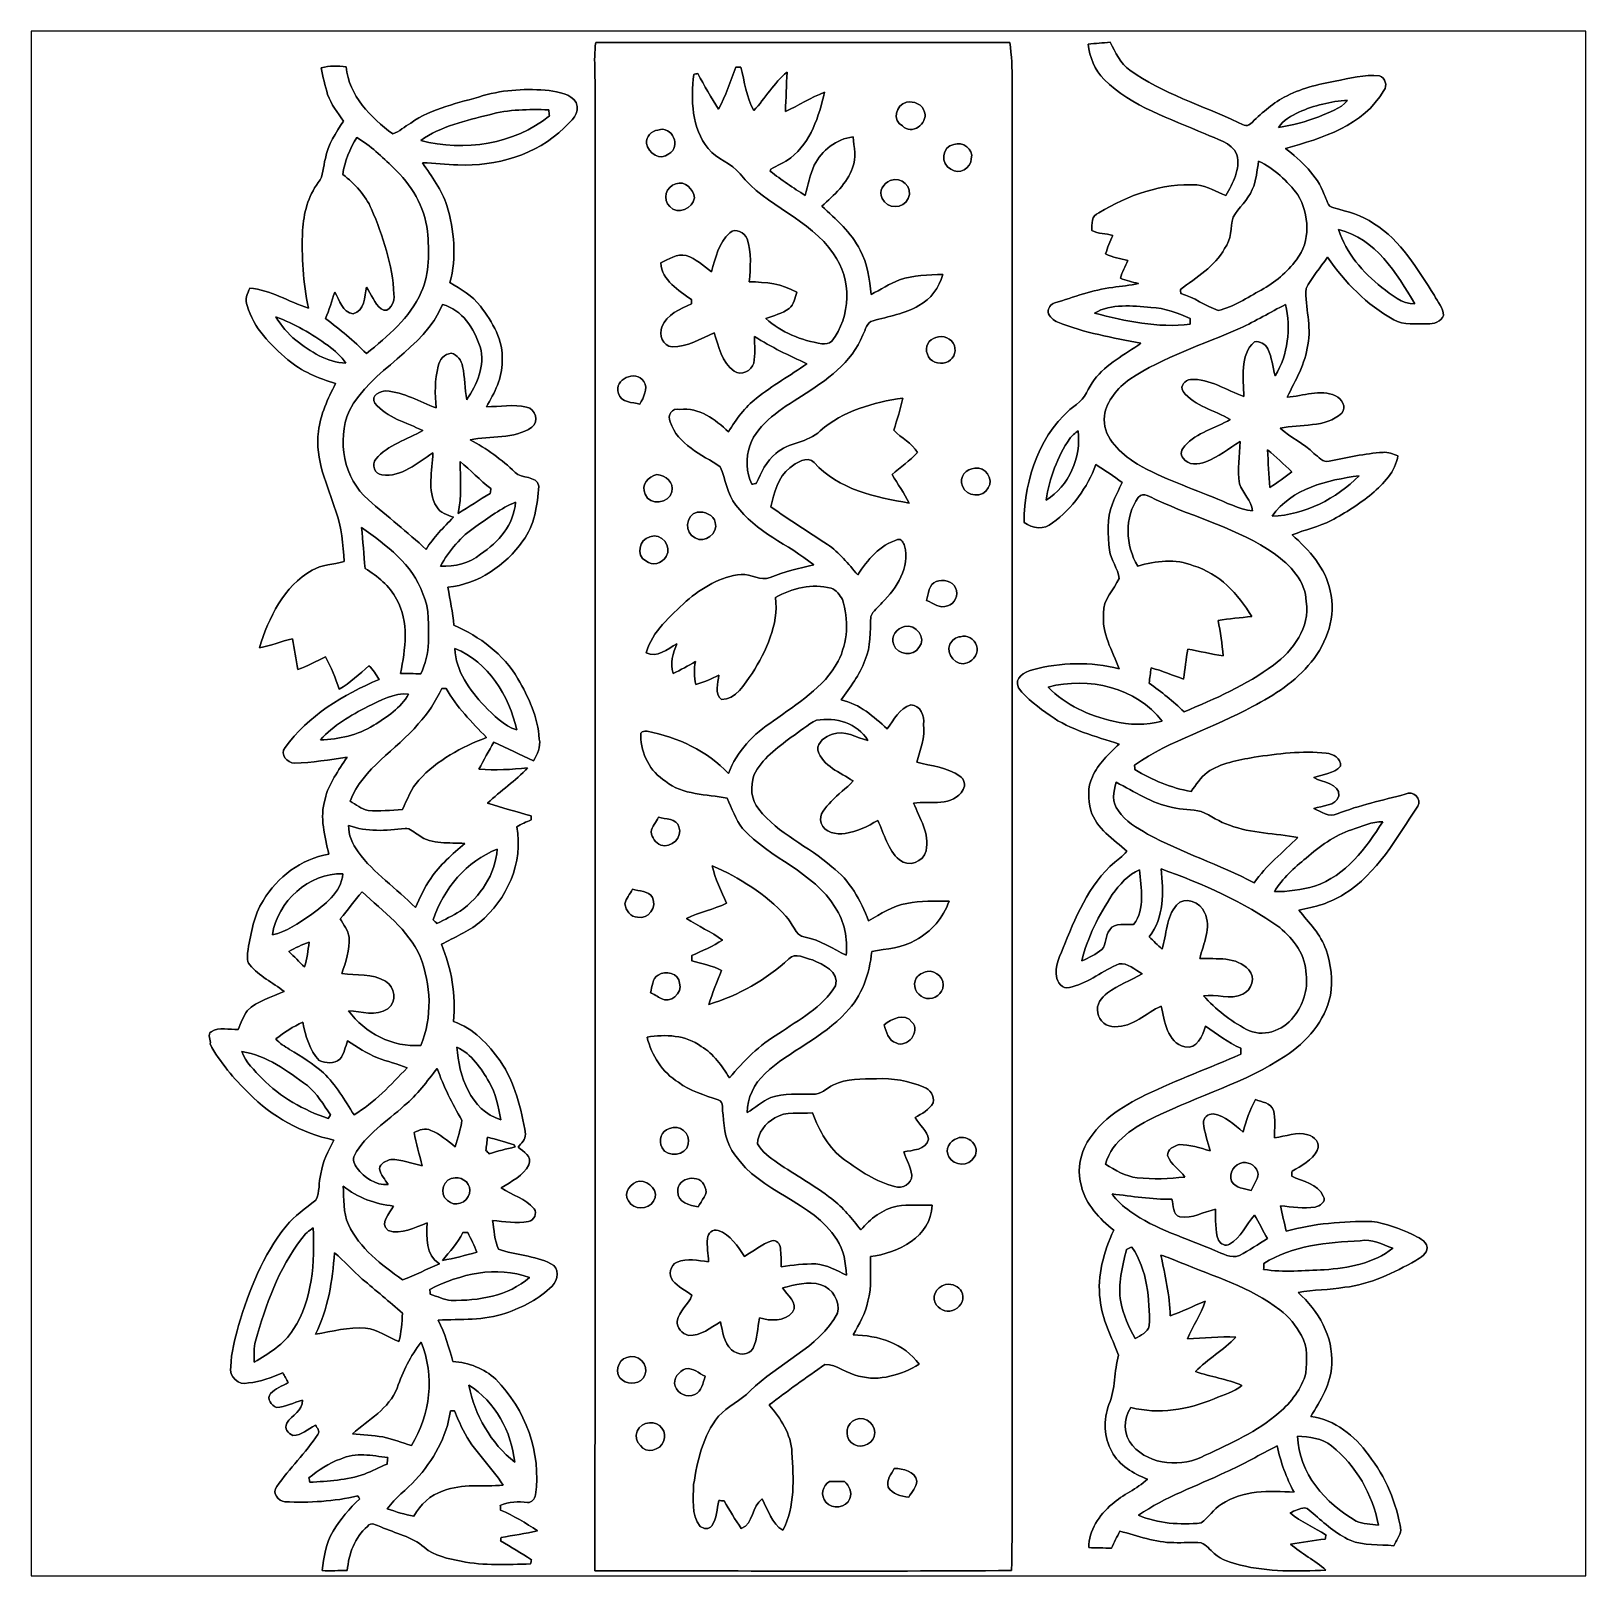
# Model space of a CAD drawing. Header units: centimetres. Extents: x -16.8 to 16.8, y -16.7 to 16.7.
import ezdxf

# ---------------------------------------------------------------- set-up
doc = ezdxf.new("R2010")
doc.units = ezdxf.units.CM
doc.header["$MEASUREMENT"] = 0
doc.layers.add('Layer 1', color=7, linetype='Continuous')

msp = doc.modelspace()

# ---------------------------------------------------------------- linework, layer by layer
at = {"layer": 'Layer 1', "color": 7}
for points, knots in [([(-16.77458, 16.66875), (-16.77458, 16.66875), (16.77458, 16.66875), (16.77458, 16.66875), (16.77458, 16.66875), (16.77458, 16.66875), (16.77458, -16.66875), (16.77458, -16.66875), (16.77458, -16.66875), (16.77458, -16.66875), (-16.77458, -16.66875), (-16.77458, -16.66875), (-16.77458, -16.66875), (-16.77458, -16.66875), (-16.77458, 16.66875), (-16.77458, 16.66875), (-16.77458, 16.66875), (-16.77458, 16.66875), (-16.77458, 16.66875), (-16.77458, 16.66875)], [0, 0, 0, 0, 0.16666667, 0.16666667, 0.16666667, 0.16666667, 0.33333333, 0.33333333, 0.33333333, 0.33333333, 0.5, 0.5, 0.5, 0.5, 0.66666667, 0.66666667, 0.66666667, 0.66666667, 1, 1, 1, 1]), ([(-4.59176, 16.42427), (-4.64256, 16.02599), (-4.58893, 15.62241), (-4.60446, 15.22236), (-4.60446, 15.22236), (-4.60622, 4.62739), (-4.59705, -5.96759), (-4.60939, -16.56221), (-4.60939, -16.56221), (-1.61219, -16.55657), (1.38536, -16.57738), (4.38256, -16.55163), (4.38256, -16.55163), (4.40196, -15.64993), (4.38856, -14.74823), (4.39208, -13.84653), (4.39208, -13.84653), (4.39208, -4.32153), (4.39208, 5.20347), (4.39208, 14.72847), (4.39208, 14.72847), (4.38679, 15.29327), (4.42666, 15.86336), (4.34128, 16.42427), (4.34128, 16.42427), (1.36349, 16.42039), (-1.61431, 16.42004), (-4.59176, 16.42427), (-4.59176, 16.42427), (-4.59176, 16.42427), (-4.59176, 16.42427), (-4.59176, 16.42427)], [0, 0, 0, 0, 0.11111111, 0.11111111, 0.11111111, 0.11111111, 0.22222222, 0.22222222, 0.22222222, 0.22222222, 0.33333333, 0.33333333, 0.33333333, 0.33333333, 0.44444444, 0.44444444, 0.44444444, 0.44444444, 0.55555556, 0.55555556, 0.55555556, 0.55555556, 0.66666667, 0.66666667, 0.66666667, 0.66666667, 0.77777778, 0.77777778, 0.77777778, 0.77777778, 1, 1, 1, 1]), ([(6.03532, 16.389), (6.06778, 16.10536), (6.17255, 15.82596), (6.38246, 15.62488), (6.38246, 15.62488), (6.97936, 15.0301), (7.80697, 14.78633), (8.55698, 14.45048), (8.55698, 14.45048), (8.79898, 14.33407), (9.12671, 14.27939), (9.24207, 14.00246), (9.24207, 14.00246), (9.33238, 13.69236), (9.15106, 13.38615), (9.00853, 13.12298), (9.00853, 13.12298), (8.79792, 13.19601), (8.6039, 13.32618), (8.37882, 13.35017), (8.37882, 13.35017), (7.63199, 13.39144), (6.8961, 13.13004), (6.26498, 12.74833), (6.26498, 12.74833), (6.10694, 12.69118), (6.10694, 12.50103), (6.1154, 12.36698), (6.1154, 12.36698), (6.24981, 12.28619), (6.41703, 12.30101), (6.56555, 12.26114), (6.56555, 12.26114), (6.50628, 12.13097), (6.45195, 11.99797), (6.41174, 11.86039), (6.41174, 11.86039), (6.56308, 11.78807), (6.72782, 11.75456), (6.89046, 11.71575), (6.89046, 11.71575), (6.82554, 11.5951), (6.77157, 11.46881), (6.73171, 11.33757), (6.73171, 11.33757), (6.85659, 11.28466), (6.98712, 11.24761), (7.12082, 11.22292), (7.12082, 11.22292), (6.93914, 11.17459), (6.74899, 11.16683), (6.56449, 11.13861), (6.56449, 11.13861), (6.13375, 11.08216), (5.72523, 10.92941), (5.31178, 10.80276), (5.31178, 10.80276), (5.22887, 10.77666), (5.16784, 10.69093), (5.17172, 10.60415), (5.17172, 10.60415), (5.19042, 10.49761), (5.28567, 10.42741), (5.37986, 10.3886), (5.37986, 10.3886), (5.95207, 10.15436), (6.56484, 10.05205), (7.16844, 9.93422), (7.16844, 9.93422), (6.82907, 9.67987), (6.42232, 9.49537), (6.16691, 9.144), (6.16691, 9.144), (6.0325, 8.97184), (5.97147, 8.74148), (5.78485, 8.61342), (5.78485, 8.61342), (4.99569, 8.0331), (4.66125, 7.01146), (4.65102, 6.06601), (4.65102, 6.06601), (4.83553, 5.93372), (5.08494, 5.8988), (5.26803, 6.05543), (5.26803, 6.05543), (5.69419, 6.37046), (6.01662, 6.81673), (6.20077, 7.31273), (6.20077, 7.31273), (6.39904, 7.19843), (6.58107, 7.05944), (6.76769, 6.9275), (6.76769, 6.9275), (6.69643, 6.77439), (6.61741, 6.62446), (6.55814, 6.46606), (6.55814, 6.46606), (6.42514, 6.14962), (6.46148, 5.7979), (6.49287, 5.46559), (6.49287, 5.46559), (6.52286, 5.2511), (6.67844, 5.07189), (6.70313, 4.85881), (6.70313, 4.85881), (6.59377, 4.60904), (6.34753, 4.40443), (6.36834, 4.10916), (6.36834, 4.10916), (6.31966, 3.67418), (6.55743, 3.29636), (6.70348, 2.90618), (6.70348, 2.90618), (6.09106, 3.06035), (5.44089, 3.05294), (4.832, 2.88643), (4.832, 2.88643), (4.65384, 2.83563), (4.43336, 2.72697), (4.53249, 2.49308), (4.53249, 2.49308), (4.71346, 2.24861), (4.96887, 2.07363), (5.2137, 1.89794), (5.2137, 1.89794), (5.65503, 1.57939), (6.19301, 1.45203), (6.70101, 1.28235), (6.70101, 1.28235), (6.48794, 1.06751), (6.24558, 0.8636), (6.12599, 0.57679), (6.12599, 0.57679), (6.0131, 0.35278), (6.03885, 0.08784), (6.09247, -0.14923), (6.09247, -0.14923), (6.20818, -0.54363), (6.58319, -0.77188), (6.87141, -1.03152), (6.87141, -1.03152), (6.82554, -1.08656), (6.77227, -1.13383), (6.71795, -1.18004), (6.71795, -1.18004), (6.11364, -1.63266), (5.80954, -2.3495), (5.52909, -3.02613), (5.52909, -3.02613), (5.43913, -3.26531), (5.29519, -3.5112), (5.35975, -3.7779), (5.35975, -3.7779), (5.39538, -3.91301), (5.53579, -4.0326), (5.68678, -3.95287), (5.68678, -3.95287), (6.0579, -3.86186), (6.35494, -3.60609), (6.69996, -3.45793), (6.69996, -3.45793), (6.88834, -3.43323), (7.04321, -3.58916), (7.19843, -3.6763), (7.19843, -3.6763), (6.95113, -3.81741), (6.68232, -3.92042), (6.45019, -4.08799), (6.45019, -4.08799), (6.32213, -4.18994), (6.19795, -4.34128), (6.24205, -4.51944), (6.24205, -4.51944), (6.26357, -4.68877), (6.44066, -4.83376), (6.61247, -4.81683), (6.61247, -4.81683), (7.00193, -4.82882), (7.27745, -4.51944), (7.61224, -4.37162), (7.61224, -4.37162), (7.68068, -4.69441), (7.73465, -5.15444), (8.11812, -5.25427), (8.11812, -5.25427), (8.38517, -5.31424), (8.49947, -5.01191), (8.56897, -4.80836), (8.56897, -4.80836), (8.81204, -4.98016), (9.0551, -5.15691), (9.32674, -5.2832), (9.32674, -5.2832), (9.3278, -5.32589), (9.32956, -5.36928), (9.33132, -5.41267), (9.33132, -5.41267), (8.64552, -5.70406), (7.94914, -5.97006), (7.27428, -6.28615), (7.27428, -6.28615), (6.75322, -6.53768), (6.23464, -6.87811), (5.96159, -7.40586), (5.96159, -7.40586), (5.84024, -7.67045), (5.80602, -7.97666), (5.88962, -8.25818), (5.88962, -8.25818), (5.97817, -8.65611), (6.28156, -8.95809), (6.58495, -9.20962), (6.58495, -9.20962), (6.37434, -9.67493), (6.22053, -10.1914), (6.29285, -10.7061), (6.29285, -10.7061), (6.33095, -11.13331), (6.54262, -11.51361), (6.69255, -11.90519), (6.69255, -11.90519), (6.58636, -12.25444), (6.62975, -12.63368), (6.48194, -12.97129), (6.48194, -12.97129), (6.36376, -13.2969), (6.36482, -13.68354), (6.54756, -13.98552), (6.54756, -13.98552), (6.69784, -14.28644), (7.00969, -14.46036), (7.31202, -14.57995), (7.31202, -14.57995), (7.08554, -14.79762), (6.78074, -14.91015), (6.54967, -15.12217), (6.54967, -15.12217), (6.27274, -15.35501), (6.04767, -15.68415), (6.04661, -16.05844), (6.04661, -16.05844), (6.2103, -16.06585), (6.37293, -16.06515), (6.53768, -16.06973), (6.53768, -16.06973), (6.59659, -15.94591), (6.65621, -15.82349), (6.71759, -15.70179), (6.71759, -15.70179), (7.10212, -15.80374), (7.48171, -15.95155), (7.88494, -15.95049), (7.88494, -15.95049), (8.08002, -15.96108), (8.27758, -15.9325), (8.47266, -15.95332), (8.47266, -15.95332), (8.58908, -15.99812), (8.66175, -16.10819), (8.75559, -16.1858), (8.75559, -16.1858), (8.90905, -16.33149), (9.12248, -16.37877), (9.31968, -16.43451), (9.31968, -16.43451), (9.92011, -16.58655), (10.547, -16.57068), (11.16118, -16.54387), (11.16118, -16.54387), (10.92764, -16.32973), (10.63696, -16.19109), (10.39989, -15.98154), (10.39989, -15.98154), (10.64789, -15.93921), (10.89766, -15.9071), (11.14742, -15.87429), (11.14742, -15.87429), (11.15272, -15.85242), (11.16365, -15.80938), (11.16894, -15.78786), (11.16894, -15.78786), (10.91353, -15.62241), (10.62355, -15.50846), (10.39283, -15.30703), (10.39283, -15.30703), (10.49408, -15.26469), (10.59392, -15.21001), (10.70469, -15.19767), (10.70469, -15.19767), (10.77948, -15.21248), (10.83416, -15.27246), (10.8906, -15.31973), (10.8906, -15.31973), (11.1319, -15.54162), (11.38802, -15.75541), (11.68435, -15.90075), (11.68435, -15.90075), (11.9828, -16.01682), (12.31336, -15.98859), (12.62697, -16.01646), (12.62697, -16.01646), (12.6806, -15.90675), (12.76879, -15.80656), (12.7822, -15.68168), (12.7822, -15.68168), (12.69189, -15.09324), (12.45094, -14.52739), (12.0837, -14.05784), (12.0837, -14.05784), (11.78772, -13.64121), (11.35839, -13.30184), (10.83945, -13.22705), (10.83945, -13.22705), (11.04794, -12.88344), (11.27831, -12.51938), (11.28995, -12.10451), (11.28995, -12.10451), (11.3224, -11.50161), (11.00914, -10.9407), (10.56428, -10.55405), (10.56428, -10.55405), (10.8966, -10.48914), (11.23844, -10.49796), (11.57252, -10.44116), (11.57252, -10.44116), (12.12321, -10.37766), (12.63015, -10.13143), (13.10569, -9.85943), (13.10569, -9.85943), (13.20765, -9.79734), (13.35229, -9.72044), (13.34876, -9.58109), (13.34876, -9.58109), (13.32124, -9.42552), (13.15473, -9.36202), (13.03126, -9.29993), (13.03126, -9.29993), (12.75009, -9.17575), (12.46082, -9.05439), (12.15214, -9.01982), (12.15214, -9.01982), (11.53336, -9.01594), (10.90824, -9.06145), (10.31028, -9.23078), (10.31028, -9.23078), (10.26301, -9.04804), (10.22562, -8.86284), (10.18434, -8.67904), (10.18434, -8.67904), (10.43164, -8.7062), (10.68246, -8.74642), (10.93188, -8.71044), (10.93188, -8.71044), (11.03524, -8.68998), (11.17529, -8.59155), (11.10862, -8.47231), (11.10862, -8.47231), (10.98973, -8.20949), (10.6613, -8.1534), (10.4267, -8.04228), (10.4267, -8.04228), (10.42846, -8.007), (10.43093, -7.97172), (10.4334, -7.93715), (10.4334, -7.93715), (10.63766, -7.82073), (10.86026, -7.69937), (10.97809, -7.48559), (10.97809, -7.48559), (11.05923, -7.31943), (10.91283, -7.18785), (10.77348, -7.14728), (10.77348, -7.14728), (10.535, -7.07355), (10.29511, -7.18961), (10.05734, -7.21325), (10.05734, -7.21325), (10.05452, -7.01499), (10.0771, -6.81179), (10.03124, -6.61776), (10.03124, -6.61776), (9.97303, -6.46042), (9.78041, -6.43749), (9.64494, -6.39127), (9.64494, -6.39127), (9.519, -6.6107), (9.43892, -6.84989), (9.37613, -7.09401), (9.37613, -7.09401), (9.18563, -6.92961), (8.99372, -6.73029), (8.73019, -6.70066), (8.73019, -6.70066), (8.61836, -6.69008), (8.51429, -6.78251), (8.52241, -6.89681), (8.52241, -6.89681), (8.54428, -7.09965), (8.6173, -7.29474), (8.66352, -7.49335), (8.66352, -7.49335), (8.44338, -7.43761), (8.22678, -7.35365), (7.99606, -7.36212), (7.99606, -7.36212), (7.88599, -7.39316), (7.73254, -7.45949), (7.74912, -7.59848), (7.74912, -7.59848), (7.81367, -7.79321), (8.00841, -7.89834), (8.12236, -8.06062), (8.12236, -8.06062), (7.78157, -8.10154), (7.43514, -8.11389), (7.09401, -8.07508), (7.09401, -8.07508), (6.83895, -8.05215), (6.62023, -7.91245), (6.40891, -7.78087), (6.40891, -7.78087), (6.55426, -7.26546), (7.04286, -6.97089), (7.49653, -6.75605), (7.49653, -6.75605), (8.41763, -6.30308), (9.42411, -6.02544), (10.28382, -5.45077), (10.28382, -5.45077), (10.75231, -5.15126), (11.14072, -4.6923), (11.26349, -4.1402), (11.26349, -4.1402), (11.3224, -3.81212), (11.27337, -3.47063), (11.16753, -3.15736), (11.16753, -3.15736), (11.055, -2.82081), (10.79465, -2.57351), (10.58263, -2.29976), (10.58263, -2.29976), (10.922, -2.23696), (11.26067, -2.14771), (11.55277, -1.9558), (11.55277, -1.9558), (12.27631, -1.51024), (12.68518, -0.7433), (13.14662, -0.05962), (13.14662, -0.05962), (13.25033, 0.09384), (13.03902, 0.30374), (12.87674, 0.19967), (12.87674, 0.19967), (12.38391, 0.07197), (11.88473, -0.0381), (11.40883, -0.22296), (11.40883, -0.22296), (11.23315, -0.31397), (11.06241, -0.17004), (10.90189, -0.10795), (10.90189, -0.10795), (11.08957, -0.04128), (11.36862, -0.06209), (11.44446, 0.16334), (11.44446, 0.16334), (11.46281, 0.44097), (11.08851, 0.44662), (10.90224, 0.55951), (10.90224, 0.55951), (11.09521, 0.62971), (11.33369, 0.64029), (11.47868, 0.80363), (11.47868, 0.80363), (11.50161, 0.9779), (11.31852, 1.07174), (11.17177, 1.0862), (11.17177, 1.0862), (10.65142, 1.14088), (10.12754, 1.07703), (9.61355, 0.9966), (9.61355, 0.9966), (9.26606, 0.9331), (8.90235, 0.87595), (8.6039, 0.67239), (8.6039, 0.67239), (8.46279, 0.55845), (8.36224, 0.40534), (8.25571, 0.2607), (8.25571, 0.2607), (7.82285, 0.33408), (7.41821, 0.50483), (7.04427, 0.7306), (7.04427, 0.7306), (7.04215, 0.75565), (7.03756, 0.80574), (7.03545, 0.83079), (7.03545, 0.83079), (7.82108, 1.37089), (8.75101, 1.63371), (9.57968, 2.09409), (9.57968, 2.09409), (10.05381, 2.33504), (10.51313, 2.63172), (10.84827, 3.05188), (10.84827, 3.05188), (11.19434, 3.47098), (11.39049, 4.04918), (11.25361, 4.58823), (11.25361, 4.58823), (11.16365, 5.08529), (10.79782, 5.47123), (10.43658, 5.7972), (10.43658, 5.7972), (10.71386, 5.90973), (11.01196, 5.96971), (11.27866, 6.10905), (11.27866, 6.10905), (11.59016, 6.26921), (11.88226, 6.46606), (12.15849, 6.68091), (12.15849, 6.68091), (12.40508, 6.9028), (12.6686, 7.16139), (12.7187, 7.50605), (12.7187, 7.50605), (12.61498, 7.54168), (12.50915, 7.58719), (12.39696, 7.57767), (12.39696, 7.57767), (12.00397, 7.55403), (11.61944, 7.46231), (11.23421, 7.38646), (11.23421, 7.38646), (11.09698, 7.34554), (11.00455, 7.48665), (10.90683, 7.55544), (10.90683, 7.55544), (10.68564, 7.76605), (10.40553, 7.89764), (10.17834, 8.09907), (10.17834, 8.09907), (10.61791, 8.1975), (11.14707, 8.09696), (11.50867, 8.42292), (11.50867, 8.42292), (11.61556, 8.55662), (11.50902, 8.73831), (11.37179, 8.79722), (11.37179, 8.79722), (11.03806, 8.95456), (10.67541, 8.78769), (10.33039, 8.77041), (10.33039, 8.77041), (10.50713, 9.13447), (10.72127, 9.49113), (10.77454, 9.89965), (10.77454, 9.89965), (10.85921, 10.30358), (10.71562, 10.70645), (10.73538, 11.11109), (10.73538, 11.11109), (10.85921, 11.35486), (11.04336, 11.56441), (11.19999, 11.78842), (11.19999, 11.78842), (11.57358, 11.24585), (12.04595, 10.76184), (12.62662, 10.44046), (12.62662, 10.44046), (12.84605, 10.31734), (13.11099, 10.35367), (13.35264, 10.35297), (13.35264, 10.35297), (13.48987, 10.33604), (13.65179, 10.39848), (13.70471, 10.53359), (13.70471, 10.53359), (13.69519, 10.69622), (13.57383, 10.82428), (13.50433, 10.96257), (13.50433, 10.96257), (13.13956, 11.53054), (12.78749, 12.15214), (12.19447, 12.51444), (12.19447, 12.51444), (11.94188, 12.70212), (11.63214, 12.77197), (11.3351, 12.85416), (11.3351, 12.85416), (11.19717, 12.87498), (11.18341, 13.04008), (11.12696, 13.13956), (11.12696, 13.13956), (10.97562, 13.56078), (10.63202, 13.86769), (10.29123, 14.13827), (10.29123, 14.13827), (11.0804, 14.35488), (11.97857, 14.62687), (12.41319, 15.38781), (12.41319, 15.38781), (12.5028, 15.49259), (12.4393, 15.65804), (12.31971, 15.70672), (12.31971, 15.70672), (11.99621, 15.73142), (11.67871, 15.6464), (11.36332, 15.5896), (11.36332, 15.5896), (10.98409, 15.52011), (10.6045, 15.4238), (10.26231, 15.24176), (10.26231, 15.24176), (9.9882, 15.09254), (9.76101, 14.87664), (9.53452, 14.66638), (9.53452, 14.66638), (9.45621, 14.58736), (9.35108, 14.66603), (9.26782, 14.69531), (9.26782, 14.69531), (8.48995, 15.07243), (7.64222, 15.31549), (6.93349, 15.82455), (6.93349, 15.82455), (6.72289, 15.96602), (6.62799, 16.21331), (6.5084, 16.42639), (6.5084, 16.42639), (6.34965, 16.4151), (6.19266, 16.4024), (6.03532, 16.389), (6.03532, 16.389), (6.03532, 16.389), (6.03532, 16.389), (6.03532, 16.389)], [0, 0, 0, 0, 0.00625, 0.00625, 0.00625, 0.00625, 0.0125, 0.0125, 0.0125, 0.0125, 0.01875, 0.01875, 0.01875, 0.01875, 0.025, 0.025, 0.025, 0.025, 0.03125, 0.03125, 0.03125, 0.03125, 0.0375, 0.0375, 0.0375, 0.0375, 0.04375, 0.04375, 0.04375, 0.04375, 0.05, 0.05, 0.05, 0.05, 0.05625, 0.05625, 0.05625, 0.05625, 0.0625, 0.0625, 0.0625, 0.0625, 0.06875, 0.06875, 0.06875, 0.06875, 0.075, 0.075, 0.075, 0.075, 0.08125, 0.08125, 0.08125, 0.08125, 0.0875, 0.0875, 0.0875, 0.0875, 0.09375, 0.09375, 0.09375, 0.09375, 0.1, 0.1, 0.1, 0.1, 0.10625, 0.10625, 0.10625, 0.10625, 0.1125, 0.1125, 0.1125, 0.1125, 0.11875, 0.11875, 0.11875, 0.11875, 0.125, 0.125, 0.125, 0.125, 0.13125, 0.13125, 0.13125, 0.13125, 0.1375, 0.1375, 0.1375, 0.1375, 0.14375, 0.14375, 0.14375, 0.14375, 0.15, 0.15, 0.15, 0.15, 0.15625, 0.15625, 0.15625, 0.15625, 0.1625, 0.1625, 0.1625, 0.1625, 0.16875, 0.16875, 0.16875, 0.16875, 0.175, 0.175, 0.175, 0.175, 0.18125, 0.18125, 0.18125, 0.18125, 0.1875, 0.1875, 0.1875, 0.1875, 0.19375, 0.19375, 0.19375, 0.19375, 0.2, 0.2, 0.2, 0.2, 0.20625, 0.20625, 0.20625, 0.20625, 0.2125, 0.2125, 0.2125, 0.2125, 0.21875, 0.21875, 0.21875, 0.21875, 0.225, 0.225, 0.225, 0.225, 0.23125, 0.23125, 0.23125, 0.23125, 0.2375, 0.2375, 0.2375, 0.2375, 0.24375, 0.24375, 0.24375, 0.24375, 0.25, 0.25, 0.25, 0.25, 0.25625, 0.25625, 0.25625, 0.25625, 0.2625, 0.2625, 0.2625, 0.2625, 0.26875, 0.26875, 0.26875, 0.26875, 0.275, 0.275, 0.275, 0.275, 0.28125, 0.28125, 0.28125, 0.28125, 0.2875, 0.2875, 0.2875, 0.2875, 0.29375, 0.29375, 0.29375, 0.29375, 0.3, 0.3, 0.3, 0.3, 0.30625, 0.30625, 0.30625, 0.30625, 0.3125, 0.3125, 0.3125, 0.3125, 0.31875, 0.31875, 0.31875, 0.31875, 0.325, 0.325, 0.325, 0.325, 0.33125, 0.33125, 0.33125, 0.33125, 0.3375, 0.3375, 0.3375, 0.3375, 0.34375, 0.34375, 0.34375, 0.34375, 0.35, 0.35, 0.35, 0.35, 0.35625, 0.35625, 0.35625, 0.35625, 0.3625, 0.3625, 0.3625, 0.3625, 0.36875, 0.36875, 0.36875, 0.36875, 0.375, 0.375, 0.375, 0.375, 0.38125, 0.38125, 0.38125, 0.38125, 0.3875, 0.3875, 0.3875, 0.3875, 0.39375, 0.39375, 0.39375, 0.39375, 0.4, 0.4, 0.4, 0.4, 0.40625, 0.40625, 0.40625, 0.40625, 0.4125, 0.4125, 0.4125, 0.4125, 0.41875, 0.41875, 0.41875, 0.41875, 0.425, 0.425, 0.425, 0.425, 0.43125, 0.43125, 0.43125, 0.43125, 0.4375, 0.4375, 0.4375, 0.4375, 0.44375, 0.44375, 0.44375, 0.44375, 0.45, 0.45, 0.45, 0.45, 0.45625, 0.45625, 0.45625, 0.45625, 0.4625, 0.4625, 0.4625, 0.4625, 0.46875, 0.46875, 0.46875, 0.46875, 0.475, 0.475, 0.475, 0.475, 0.48125, 0.48125, 0.48125, 0.48125, 0.4875, 0.4875, 0.4875, 0.4875, 0.49375, 0.49375, 0.49375, 0.49375, 0.5, 0.5, 0.5, 0.5, 0.50625, 0.50625, 0.50625, 0.50625, 0.5125, 0.5125, 0.5125, 0.5125, 0.51875, 0.51875, 0.51875, 0.51875, 0.525, 0.525, 0.525, 0.525, 0.53125, 0.53125, 0.53125, 0.53125, 0.5375, 0.5375, 0.5375, 0.5375, 0.54375, 0.54375, 0.54375, 0.54375, 0.55, 0.55, 0.55, 0.55, 0.55625, 0.55625, 0.55625, 0.55625, 0.5625, 0.5625, 0.5625, 0.5625, 0.56875, 0.56875, 0.56875, 0.56875, 0.575, 0.575, 0.575, 0.575, 0.58125, 0.58125, 0.58125, 0.58125, 0.5875, 0.5875, 0.5875, 0.5875, 0.59375, 0.59375, 0.59375, 0.59375, 0.6, 0.6, 0.6, 0.6, 0.60625, 0.60625, 0.60625, 0.60625, 0.6125, 0.6125, 0.6125, 0.6125, 0.61875, 0.61875, 0.61875, 0.61875, 0.625, 0.625, 0.625, 0.625, 0.63125, 0.63125, 0.63125, 0.63125, 0.6375, 0.6375, 0.6375, 0.6375, 0.64375, 0.64375, 0.64375, 0.64375, 0.65, 0.65, 0.65, 0.65, 0.65625, 0.65625, 0.65625, 0.65625, 0.6625, 0.6625, 0.6625, 0.6625, 0.66875, 0.66875, 0.66875, 0.66875, 0.675, 0.675, 0.675, 0.675, 0.68125, 0.68125, 0.68125, 0.68125, 0.6875, 0.6875, 0.6875, 0.6875, 0.69375, 0.69375, 0.69375, 0.69375, 0.7, 0.7, 0.7, 0.7, 0.70625, 0.70625, 0.70625, 0.70625, 0.7125, 0.7125, 0.7125, 0.7125, 0.71875, 0.71875, 0.71875, 0.71875, 0.725, 0.725, 0.725, 0.725, 0.73125, 0.73125, 0.73125, 0.73125, 0.7375, 0.7375, 0.7375, 0.7375, 0.74375, 0.74375, 0.74375, 0.74375, 0.75, 0.75, 0.75, 0.75, 0.75625, 0.75625, 0.75625, 0.75625, 0.7625, 0.7625, 0.7625, 0.7625, 0.76875, 0.76875, 0.76875, 0.76875, 0.775, 0.775, 0.775, 0.775, 0.78125, 0.78125, 0.78125, 0.78125, 0.7875, 0.7875, 0.7875, 0.7875, 0.79375, 0.79375, 0.79375, 0.79375, 0.8, 0.8, 0.8, 0.8, 0.80625, 0.80625, 0.80625, 0.80625, 0.8125, 0.8125, 0.8125, 0.8125, 0.81875, 0.81875, 0.81875, 0.81875, 0.825, 0.825, 0.825, 0.825, 0.83125, 0.83125, 0.83125, 0.83125, 0.8375, 0.8375, 0.8375, 0.8375, 0.84375, 0.84375, 0.84375, 0.84375, 0.85, 0.85, 0.85, 0.85, 0.85625, 0.85625, 0.85625, 0.85625, 0.8625, 0.8625, 0.8625, 0.8625, 0.86875, 0.86875, 0.86875, 0.86875, 0.875, 0.875, 0.875, 0.875, 0.88125, 0.88125, 0.88125, 0.88125, 0.8875, 0.8875, 0.8875, 0.8875, 0.89375, 0.89375, 0.89375, 0.89375, 0.9, 0.9, 0.9, 0.9, 0.90625, 0.90625, 0.90625, 0.90625, 0.9125, 0.9125, 0.9125, 0.9125, 0.91875, 0.91875, 0.91875, 0.91875, 0.925, 0.925, 0.925, 0.925, 0.93125, 0.93125, 0.93125, 0.93125, 0.9375, 0.9375, 0.9375, 0.9375, 0.94375, 0.94375, 0.94375, 0.94375, 0.95, 0.95, 0.95, 0.95, 0.95625, 0.95625, 0.95625, 0.95625, 0.9625, 0.9625, 0.9625, 0.9625, 0.96875, 0.96875, 0.96875, 0.96875, 0.975, 0.975, 0.975, 0.975, 0.98125, 0.98125, 0.98125, 0.98125, 0.9875, 0.9875, 0.9875, 0.9875, 1, 1, 1, 1]), ([(-10.51278, 15.87747), (-10.47715, 15.68274), (-10.4327, 15.48941), (-10.3759, 15.29927), (-10.3759, 15.29927), (-10.30252, 15.08689), (-10.15824, 14.91015), (-10.03582, 14.7253), (-10.03582, 14.7253), (-10.1981, 14.47412), (-10.37131, 14.21977), (-10.42494, 13.91885), (-10.42494, 13.91885), (-10.47715, 13.74563), (-10.4588, 13.54631), (-10.57839, 13.39921), (-10.57839, 13.39921), (-10.80206, 13.10252), (-10.89343, 12.73104), (-10.91671, 12.36521), (-10.91671, 12.36521), (-10.93858, 11.80394), (-10.90577, 11.23879), (-10.79147, 10.68811), (-10.79147, 10.68811), (-11.21516, 10.82816), (-11.60392, 11.08639), (-12.0583, 11.12273), (-12.0583, 11.12273), (-12.10098, 11.00243), (-12.17366, 10.87543), (-12.11016, 10.74491), (-12.11016, 10.74491), (-11.97645, 10.26125), (-11.60498, 9.89506), (-11.23597, 9.57792), (-11.23597, 9.57792), (-10.94105, 9.32215), (-10.57134, 9.17892), (-10.20445, 9.06145), (-10.20445, 9.06145), (-10.3692, 8.73372), (-10.53747, 8.39964), (-10.57099, 8.02746), (-10.57099, 8.02746), (-10.66447, 7.42456), (-10.37096, 6.86682), (-10.19881, 6.30802), (-10.19881, 6.30802), (-10.07604, 5.96053), (-10.04006, 5.59012), (-10.02242, 5.22429), (-10.02242, 5.22429), (-10.24925, 5.15091), (-10.50361, 5.15902), (-10.71139, 5.03379), (-10.71139, 5.03379), (-11.32452, 4.6863), (-11.64872, 4.01038), (-11.84557, 3.36021), (-11.84557, 3.36021), (-11.60357, 3.40501), (-11.37532, 3.50061), (-11.13649, 3.55706), (-11.13649, 3.55706), (-11.09486, 3.33516), (-11.05817, 3.11221), (-11.0176, 2.88996), (-11.0176, 2.88996), (-10.81052, 2.96157), (-10.61826, 3.06776), (-10.42282, 3.16548), (-10.42282, 3.16548), (-10.30041, 2.94252), (-10.20445, 2.70651), (-10.12966, 2.4638), (-10.12966, 2.4638), (-9.89118, 2.60103), (-9.69081, 2.79294), (-9.48443, 2.97251), (-9.48443, 2.97251), (-9.39906, 2.88502), (-9.32674, 2.78589), (-9.26712, 2.67864), (-9.26712, 2.67864), (-10.03723, 2.34668), (-10.79676, 1.89512), (-11.29559, 1.20544), (-11.29559, 1.20544), (-11.4113, 1.05904), (-11.25185, 0.87207), (-11.09098, 0.87242), (-11.09098, 0.87242), (-10.70928, 0.87418), (-10.33145, 0.95003), (-9.95398, 1.00189), (-9.95398, 1.00189), (-10.13742, 0.71191), (-10.35685, 0.43462), (-10.43129, 0.09137), (-10.43129, 0.09137), (-10.55335, -0.30268), (-10.43411, -0.70732), (-10.35121, -1.09538), (-10.35121, -1.09538), (-10.94352, -1.19556), (-11.46563, -1.5815), (-11.76584, -2.09832), (-11.76584, -2.09832), (-11.97081, -2.41053), (-12.02408, -2.78836), (-12.09393, -3.14713), (-12.09393, -3.14713), (-12.10416, -3.25896), (-12.13238, -3.38878), (-12.05618, -3.48333), (-12.05618, -3.48333), (-11.85051, -3.72181), (-11.56335, -3.86609), (-11.3157, -4.05447), (-11.3157, -4.05447), (-11.58946, -4.17548), (-11.88685, -4.25944), (-12.1091, -4.47146), (-12.1091, -4.47146), (-12.19623, -4.59423), (-12.24668, -4.73745), (-12.30701, -4.87504), (-12.30701, -4.87504), (-12.49504, -4.88844), (-12.7194, -4.81401), (-12.88733, -4.92725), (-12.88733, -4.92725), (-12.98363, -4.9784), (-12.88415, -5.11669), (-12.91167, -5.18689), (-12.91167, -5.18689), (-12.70564, -5.59259), (-12.39344, -5.93302), (-12.07488, -6.2544), (-12.07488, -6.2544), (-11.58134, -6.75958), (-10.9347, -7.11447), (-10.24396, -7.26193), (-10.24396, -7.26193), (-10.35579, -7.49617), (-10.48773, -7.72936), (-10.52124, -7.99147), (-10.52124, -7.99147), (-10.57734, -8.17527), (-10.53571, -8.388), (-10.63343, -8.55768), (-10.63343, -8.55768), (-10.8458, -8.74395), (-11.09521, -8.89247), (-11.27125, -9.11931), (-11.27125, -9.11931), (-11.77361, -9.74549), (-12.07347, -10.50466), (-12.29748, -11.26772), (-12.29748, -11.26772), (-12.37262, -11.55771), (-12.46152, -11.85016), (-12.46505, -12.15249), (-12.46505, -12.15249), (-12.51303, -12.3638), (-12.29289, -12.57088), (-12.08405, -12.50456), (-12.08405, -12.50456), (-11.82511, -12.48445), (-11.58311, -12.38109), (-11.34428, -12.28549), (-11.34428, -12.28549), (-11.30406, -12.35534), (-11.26384, -12.42519), (-11.22468, -12.49609), (-11.22468, -12.49609), (-11.3538, -12.57229), (-11.50691, -12.61957), (-11.60992, -12.73316), (-11.60992, -12.73316), (-11.69635, -12.84711), (-11.59087, -12.98893), (-11.48009, -13.03443), (-11.48009, -13.03443), (-11.2843, -13.01856), (-11.10791, -12.92931), (-10.92165, -12.87604), (-10.92165, -12.87604), (-10.90048, -13.10957), (-11.15483, -13.19283), (-11.25396, -13.36957), (-11.25396, -13.36957), (-11.32734, -13.49128), (-11.2208, -13.59006), (-11.12696, -13.63592), (-11.12696, -13.63592), (-10.93153, -13.64827), (-10.80523, -13.49057), (-10.64119, -13.41931), (-10.64119, -13.41931), (-10.59603, -13.47329), (-10.53571, -13.54384), (-10.58792, -13.61511), (-10.58792, -13.61511), (-10.84968, -14.01516), (-11.19646, -14.35029), (-11.4741, -14.73764), (-11.4741, -14.73764), (-11.58346, -14.87099), (-11.44729, -15.05726), (-11.29594, -15.06855), (-11.29594, -15.06855), (-10.77172, -15.09324), (-10.23796, -15.06326), (-9.72503, -14.94331), (-9.72503, -14.94331), (-9.71444, -14.95884), (-9.69328, -14.98953), (-9.68269, -15.0047), (-9.68269, -15.0047), (-9.90459, -15.21143), (-10.10038, -15.44673), (-10.25984, -15.70531), (-10.25984, -15.70531), (-10.41188, -15.96214), (-10.46021, -16.26306), (-10.49479, -16.55516), (-10.49479, -16.55516), (-10.31416, -16.55974), (-10.13354, -16.55374), (-9.95292, -16.55163), (-9.95292, -16.55163), (-9.91482, -16.20202), (-9.79805, -15.83302), (-9.51618, -15.6023), (-9.51618, -15.6023), (-9.44069, -15.49118), (-9.32039, -15.58149), (-9.2269, -15.60901), (-9.2269, -15.60901), (-8.91575, -15.75294), (-8.55768, -15.81891), (-8.29381, -16.05139), (-8.29381, -16.05139), (-8.07191, -16.24436), (-7.77275, -16.29692), (-7.49406, -16.35266), (-7.49406, -16.35266), (-7.00052, -16.45179), (-6.49534, -16.42181), (-5.99581, -16.41087), (-5.99581, -16.41087), (-5.99123, -16.38794), (-5.98276, -16.34208), (-5.97853, -16.31879), (-5.97853, -16.31879), (-6.1976, -16.17945), (-6.41668, -16.03869), (-6.64351, -15.91169), (-6.64351, -15.91169), (-6.64104, -15.8937), (-6.6361, -15.85771), (-6.63399, -15.83972), (-6.63399, -15.83972), (-6.37187, -15.79633), (-6.10976, -15.754), (-5.84976, -15.69932), (-5.84976, -15.69932), (-6.09918, -15.52328), (-6.36552, -15.37264), (-6.64386, -15.24741), (-6.64386, -15.24741), (-6.64528, -15.22271), (-6.6488, -15.17332), (-6.65057, -15.14863), (-6.65057, -15.14863), (-6.46606, -15.05867), (-6.2611, -15.06502), (-6.06213, -15.08125), (-6.06213, -15.08125), (-5.96653, -15.09571), (-5.91256, -14.99835), (-5.89174, -14.92003), (-5.89174, -14.92003), (-5.75557, -14.01127), (-6.11046, -13.0743), (-6.74688, -12.42589), (-6.74688, -12.42589), (-6.99805, -12.18671), (-7.33249, -12.06747), (-7.67362, -12.04242), (-7.67362, -12.04242), (-7.75688, -11.73727), (-7.85036, -11.43423), (-7.98936, -11.14989), (-7.98936, -11.14989), (-7.50253, -11.12379), (-7.00158, -11.16295), (-6.53415, -10.99855), (-6.53415, -10.99855), (-6.16585, -10.87543), (-5.8106, -10.68811), (-5.53332, -10.41294), (-5.53332, -10.41294), (-5.39891, -10.28982), (-5.36222, -10.01395), (-5.5566, -9.93175), (-5.5566, -9.93175), (-5.91114, -9.75572), (-6.32425, -9.74549), (-6.69008, -9.61743), (-6.69008, -9.61743), (-6.78039, -9.42763), (-6.77686, -9.20115), (-6.82131, -8.99548), (-6.82131, -8.99548), (-6.56449, -9.02159), (-6.30132, -9.07203), (-6.04414, -9.02159), (-6.04414, -9.02159), (-5.92455, -8.99619), (-5.84341, -8.85049), (-5.92102, -8.74395), (-5.92102, -8.74395), (-6.10553, -8.52276), (-6.40045, -8.45961), (-6.62799, -8.29663), (-6.62799, -8.29663), (-6.41456, -8.15234), (-6.15315, -8.03804), (-6.03179, -7.79815), (-6.03179, -7.79815), (-5.96053, -7.60906), (-6.1535, -7.51417), (-6.2671, -7.41398), (-6.2671, -7.41398), (-6.19443, -7.3346), (-6.10482, -7.25029), (-6.1087, -7.13352), (-6.1087, -7.13352), (-6.18772, -6.58178), (-6.34012, -6.0258), (-6.65057, -5.5566), (-6.65057, -5.5566), (-6.91092, -5.19642), (-7.23053, -4.85105), (-7.66233, -4.70217), (-7.66233, -4.70217), (-7.60589, -4.13667), (-7.7022, -3.56094), (-7.92163, -3.03812), (-7.92163, -3.03812), (-7.64293, -2.89031), (-7.3473, -2.76719), (-7.09895, -2.56787), (-7.09895, -2.56787), (-6.5084, -2.07328), (-6.14539, -1.2767), (-6.29356, -0.50306), (-6.29356, -0.50306), (-6.19584, -0.44485), (-6.09212, -0.39864), (-5.98734, -0.35454), (-5.98734, -0.35454), (-5.98593, -0.33338), (-5.98241, -0.29069), (-5.98064, -0.26952), (-5.98064, -0.26952), (-6.29567, -0.17956), (-6.61035, -0.08819), (-6.92326, 0.00811), (-6.92326, 0.00811), (-6.6488, 0.27799), (-6.31719, 0.48331), (-6.06037, 0.77153), (-6.06037, 0.77153), (-6.40891, 0.72813), (-6.75993, 0.71861), (-7.11059, 0.73907), (-7.11059, 0.73907), (-7.01075, 0.93804), (-6.89892, 1.13065), (-6.78956, 1.32433), (-6.78956, 1.32433), (-6.50593, 1.18674), (-6.2163, 1.06186), (-5.93478, 0.92004), (-5.93478, 0.92004), (-5.85223, 1.06257), (-5.77144, 1.21885), (-5.80919, 1.39136), (-5.80919, 1.39136), (-5.836, 1.85773), (-6.04097, 2.29482), (-6.27027, 2.69346), (-6.27027, 2.69346), (-6.58283, 3.22298), (-7.0926, 3.60292), (-7.64963, 3.84634), (-7.64963, 3.84634), (-7.68315, 4.1215), (-7.72901, 4.39455), (-7.78263, 4.66584), (-7.78263, 4.66584), (-7.12364, 4.73251), (-6.54438, 5.13997), (-6.16197, 5.66632), (-6.16197, 5.66632), (-5.90903, 6.00322), (-5.85082, 6.44172), (-5.81589, 6.84777), (-5.81589, 6.84777), (-5.8741, 7.08836), (-6.19019, 7.00158), (-6.33095, 7.14551), (-6.33095, 7.14551), (-6.62093, 7.4235), (-6.94408, 7.66374), (-7.30109, 7.84931), (-7.30109, 7.84931), (-6.86118, 7.94244), (-6.3567, 7.85283), (-5.96865, 8.12059), (-5.96865, 8.12059), (-5.80531, 8.2423), (-5.89104, 8.51535), (-6.08295, 8.55521), (-6.08295, 8.55521), (-6.36517, 8.62154), (-6.6615, 8.56051), (-6.94902, 8.56227), (-6.94902, 8.56227), (-6.77863, 8.86531), (-6.60083, 9.18069), (-6.61035, 9.54229), (-6.61035, 9.54229), (-6.57366, 9.99067), (-6.82202, 10.39213), (-7.08025, 10.73538), (-7.08025, 10.73538), (-7.25029, 10.95763), (-7.50006, 11.09909), (-7.73606, 11.24021), (-7.73606, 11.24021), (-7.59248, 11.78913), (-7.64328, 12.36627), (-7.80203, 12.90532), (-7.80203, 12.90532), (-7.90928, 13.2461), (-8.13682, 13.52938), (-8.32591, 13.82677), (-8.32591, 13.82677), (-8.07191, 13.82995), (-7.82108, 13.78021), (-7.56708, 13.78021), (-7.56708, 13.78021), (-6.74123, 13.75092), (-5.86952, 13.99011), (-5.26979, 14.58277), (-5.26979, 14.58277), (-5.1248, 14.72565), (-4.90855, 14.89428), (-5.01297, 15.12887), (-5.01297, 15.12887), (-5.12974, 15.32572), (-5.39644, 15.34513), (-5.5947, 15.38993), (-5.5947, 15.38993), (-6.07095, 15.42697), (-6.55708, 15.41004), (-7.01816, 15.27598), (-7.01816, 15.27598), (-7.55086, 15.113), (-8.11953, 15.01034), (-8.58414, 14.68508), (-8.58414, 14.68508), (-8.71432, 14.60853), (-8.82862, 14.49917), (-8.97255, 14.44907), (-8.97255, 14.44907), (-9.44457, 14.80397), (-9.92223, 15.27422), (-9.97514, 15.89617), (-9.97514, 15.89617), (-10.154, 15.91733), (-10.33745, 15.92792), (-10.51278, 15.87747)], [0, 0, 0, 0, 0.00813008, 0.00813008, 0.00813008, 0.00813008, 0.01626016, 0.01626016, 0.01626016, 0.01626016, 0.02439024, 0.02439024, 0.02439024, 0.02439024, 0.03252033, 0.03252033, 0.03252033, 0.03252033, 0.04065041, 0.04065041, 0.04065041, 0.04065041, 0.04878049, 0.04878049, 0.04878049, 0.04878049, 0.05691057, 0.05691057, 0.05691057, 0.05691057, 0.06504065, 0.06504065, 0.06504065, 0.06504065, 0.07317073, 0.07317073, 0.07317073, 0.07317073, 0.08130081, 0.08130081, 0.08130081, 0.08130081, 0.08943089, 0.08943089, 0.08943089, 0.08943089, 0.09756098, 0.09756098, 0.09756098, 0.09756098, 0.10569106, 0.10569106, 0.10569106, 0.10569106, 0.11382114, 0.11382114, 0.11382114, 0.11382114, 0.12195122, 0.12195122, 0.12195122, 0.12195122, 0.1300813, 0.1300813, 0.1300813, 0.1300813, 0.13821138, 0.13821138, 0.13821138, 0.13821138, 0.14634146, 0.14634146, 0.14634146, 0.14634146, 0.15447154, 0.15447154, 0.15447154, 0.15447154, 0.16260163, 0.16260163, 0.16260163, 0.16260163, 0.17073171, 0.17073171, 0.17073171, 0.17073171, 0.17886179, 0.17886179, 0.17886179, 0.17886179, 0.18699187, 0.18699187, 0.18699187, 0.18699187, 0.19512195, 0.19512195, 0.19512195, 0.19512195, 0.20325203, 0.20325203, 0.20325203, 0.20325203, 0.21138211, 0.21138211, 0.21138211, 0.21138211, 0.2195122, 0.2195122, 0.2195122, 0.2195122, 0.22764228, 0.22764228, 0.22764228, 0.22764228, 0.23577236, 0.23577236, 0.23577236, 0.23577236, 0.24390244, 0.24390244, 0.24390244, 0.24390244, 0.25203252, 0.25203252, 0.25203252, 0.25203252, 0.2601626, 0.2601626, 0.2601626, 0.2601626, 0.26829268, 0.26829268, 0.26829268, 0.26829268, 0.27642276, 0.27642276, 0.27642276, 0.27642276, 0.28455285, 0.28455285, 0.28455285, 0.28455285, 0.29268293, 0.29268293, 0.29268293, 0.29268293, 0.30081301, 0.30081301, 0.30081301, 0.30081301, 0.30894309, 0.30894309, 0.30894309, 0.30894309, 0.31707317, 0.31707317, 0.31707317, 0.31707317, 0.32520325, 0.32520325, 0.32520325, 0.32520325, 0.33333333, 0.33333333, 0.33333333, 0.33333333, 0.34146341, 0.34146341, 0.34146341, 0.34146341, 0.3495935, 0.3495935, 0.3495935, 0.3495935, 0.35772358, 0.35772358, 0.35772358, 0.35772358, 0.36585366, 0.36585366, 0.36585366, 0.36585366, 0.37398374, 0.37398374, 0.37398374, 0.37398374, 0.38211382, 0.38211382, 0.38211382, 0.38211382, 0.3902439, 0.3902439, 0.3902439, 0.3902439, 0.39837398, 0.39837398, 0.39837398, 0.39837398, 0.40650407, 0.40650407, 0.40650407, 0.40650407, 0.41463415, 0.41463415, 0.41463415, 0.41463415, 0.42276423, 0.42276423, 0.42276423, 0.42276423, 0.43089431, 0.43089431, 0.43089431, 0.43089431, 0.43902439, 0.43902439, 0.43902439, 0.43902439, 0.44715447, 0.44715447, 0.44715447, 0.44715447, 0.45528455, 0.45528455, 0.45528455, 0.45528455, 0.46341463, 0.46341463, 0.46341463, 0.46341463, 0.47154472, 0.47154472, 0.47154472, 0.47154472, 0.4796748, 0.4796748, 0.4796748, 0.4796748, 0.48780488, 0.48780488, 0.48780488, 0.48780488, 0.49593496, 0.49593496, 0.49593496, 0.49593496, 0.50406504, 0.50406504, 0.50406504, 0.50406504, 0.51219512, 0.51219512, 0.51219512, 0.51219512, 0.5203252, 0.5203252, 0.5203252, 0.5203252, 0.52845528, 0.52845528, 0.52845528, 0.52845528, 0.53658537, 0.53658537, 0.53658537, 0.53658537, 0.54471545, 0.54471545, 0.54471545, 0.54471545, 0.55284553, 0.55284553, 0.55284553, 0.55284553, 0.56097561, 0.56097561, 0.56097561, 0.56097561, 0.56910569, 0.56910569, 0.56910569, 0.56910569, 0.57723577, 0.57723577, 0.57723577, 0.57723577, 0.58536585, 0.58536585, 0.58536585, 0.58536585, 0.59349593, 0.59349593, 0.59349593, 0.59349593, 0.60162602, 0.60162602, 0.60162602, 0.60162602, 0.6097561, 0.6097561, 0.6097561, 0.6097561, 0.61788618, 0.61788618, 0.61788618, 0.61788618, 0.62601626, 0.62601626, 0.62601626, 0.62601626, 0.63414634, 0.63414634, 0.63414634, 0.63414634, 0.64227642, 0.64227642, 0.64227642, 0.64227642, 0.6504065, 0.6504065, 0.6504065, 0.6504065, 0.65853659, 0.65853659, 0.65853659, 0.65853659, 0.66666667, 0.66666667, 0.66666667, 0.66666667, 0.67479675, 0.67479675, 0.67479675, 0.67479675, 0.68292683, 0.68292683, 0.68292683, 0.68292683, 0.69105691, 0.69105691, 0.69105691, 0.69105691, 0.69918699, 0.69918699, 0.69918699, 0.69918699, 0.70731707, 0.70731707, 0.70731707, 0.70731707, 0.71544715, 0.71544715, 0.71544715, 0.71544715, 0.72357724, 0.72357724, 0.72357724, 0.72357724, 0.73170732, 0.73170732, 0.73170732, 0.73170732, 0.7398374, 0.7398374, 0.7398374, 0.7398374, 0.74796748, 0.74796748, 0.74796748, 0.74796748, 0.75609756, 0.75609756, 0.75609756, 0.75609756, 0.76422764, 0.76422764, 0.76422764, 0.76422764, 0.77235772, 0.77235772, 0.77235772, 0.77235772, 0.7804878, 0.7804878, 0.7804878, 0.7804878, 0.78861789, 0.78861789, 0.78861789, 0.78861789, 0.79674797, 0.79674797, 0.79674797, 0.79674797, 0.80487805, 0.80487805, 0.80487805, 0.80487805, 0.81300813, 0.81300813, 0.81300813, 0.81300813, 0.82113821, 0.82113821, 0.82113821, 0.82113821, 0.82926829, 0.82926829, 0.82926829, 0.82926829, 0.83739837, 0.83739837, 0.83739837, 0.83739837, 0.84552846, 0.84552846, 0.84552846, 0.84552846, 0.85365854, 0.85365854, 0.85365854, 0.85365854, 0.86178862, 0.86178862, 0.86178862, 0.86178862, 0.8699187, 0.8699187, 0.8699187, 0.8699187, 0.87804878, 0.87804878, 0.87804878, 0.87804878, 0.88617886, 0.88617886, 0.88617886, 0.88617886, 0.89430894, 0.89430894, 0.89430894, 0.89430894, 0.90243902, 0.90243902, 0.90243902, 0.90243902, 0.91056911, 0.91056911, 0.91056911, 0.91056911, 0.91869919, 0.91869919, 0.91869919, 0.91869919, 0.92682927, 0.92682927, 0.92682927, 0.92682927, 0.93495935, 0.93495935, 0.93495935, 0.93495935, 0.94308943, 0.94308943, 0.94308943, 0.94308943, 0.95121951, 0.95121951, 0.95121951, 0.95121951, 0.95934959, 0.95934959, 0.95934959, 0.95934959, 0.96747967, 0.96747967, 0.96747967, 0.96747967, 0.97560976, 0.97560976, 0.97560976, 0.97560976, 0.98373984, 0.98373984, 0.98373984, 0.98373984, 1, 1, 1, 1]), ([(-1.56492, 15.88876), (-1.53952, 15.89017), (-1.48908, 15.89229), (-1.46368, 15.89334), (-1.46368, 15.89334), (-1.37689, 15.57831), (-1.34479, 15.23965), (-1.17898, 14.95213), (-1.17898, 14.95213), (-0.93451, 15.22377), (-0.74401, 15.54656), (-0.46355, 15.78434), (-0.46355, 15.78434), (-0.47202, 15.5007), (-0.4893, 15.21707), (-0.49777, 14.93344), (-0.49777, 14.93344), (-0.21449, 15.06432), (0.05009, 15.23506), (0.34255, 15.34724), (0.34255, 15.34724), (0.22825, 14.8276), (0.04939, 14.27621), (-0.38418, 13.93331), (-0.38418, 13.93331), (-0.51118, 13.8236), (-0.67663, 13.77915), (-0.81527, 13.68919), (-0.81527, 13.68919), (-0.81739, 13.67861), (-0.82162, 13.65744), (-0.82374, 13.64686), (-0.82374, 13.64686), (-0.58455, 13.45459), (-0.32949, 13.2842), (-0.0695, 13.12192), (-0.0695, 13.12192), (-0.01799, 13.34347), (0.03422, 13.56642), (0.12277, 13.77703), (0.12277, 13.77703), (0.28716, 14.09241), (0.60043, 14.34465), (0.96026, 14.38487), (0.96026, 14.38487), (0.97861, 14.16509), (1.04034, 13.93472), (0.9525, 13.72059), (0.9525, 13.72059), (0.82903, 13.37839), (0.55245, 13.12721), (0.28646, 12.89156), (0.28646, 12.89156), (0.59302, 12.60616), (0.92639, 12.32676), (1.11196, 11.94153), (1.11196, 11.94153), (1.27635, 11.65049), (1.31339, 11.31217), (1.34973, 10.9855), (1.34973, 10.9855), (1.55399, 11.09063), (1.74978, 11.21375), (1.96356, 11.29877), (1.96356, 11.29877), (2.26307, 11.40601), (2.58586, 11.4113), (2.90124, 11.41483), (2.90124, 11.41483), (2.82011, 11.13508), (2.64019, 10.88002), (2.37807, 10.74491), (2.37807, 10.74491), (2.07821, 10.56499), (1.72685, 10.51313), (1.39629, 10.41717), (1.39629, 10.41717), (1.25413, 10.38542), (1.23049, 10.21997), (1.17263, 10.11096), (1.17263, 10.11096), (0.93451, 9.50912), (0.37606, 9.1253), (-0.14993, 8.79263), (-0.14993, 8.79263), (-0.57679, 8.51253), (-1.08126, 8.22995), (-1.26894, 7.72195), (-1.26894, 7.72195), (-1.35678, 7.45208), (-1.34938, 7.14834), (-1.22555, 6.89116), (-1.22555, 6.89116), (-1.2005, 6.89504), (-1.15041, 6.90245), (-1.12571, 6.90633), (-1.12571, 6.90633), (-1.01953, 7.13916), (-0.91334, 7.39069), (-0.7045, 7.55015), (-0.7045, 7.55015), (-0.43462, 7.80486), (-0.01552, 7.7784), (0.25188, 8.0391), (0.25188, 8.0391), (0.74189, 8.47654), (1.40159, 8.65434), (2.03694, 8.7503), (2.03694, 8.7503), (1.98755, 8.51359), (1.91276, 8.28357), (1.84009, 8.05321), (1.84009, 8.05321), (2.00448, 7.88846), (2.23555, 7.78087), (2.35338, 7.57343), (2.35338, 7.57343), (2.18757, 7.3974), (1.98367, 7.26264), (1.80481, 7.10071), (1.80481, 7.10071), (1.92758, 6.89504), (2.05952, 6.69466), (2.17558, 6.48441), (2.17558, 6.48441), (1.44039, 6.60047), (0.64417, 6.78251), (0.12418, 7.35718), (0.12418, 7.35718), (-0.03422, 7.51487), (-0.26564, 7.35118), (-0.40111, 7.24464), (-0.40111, 7.24464), (-0.66746, 7.04815), (-0.73766, 6.70278), (-0.8128, 6.40256), (-0.8128, 6.40256), (-0.41416, 6.12069), (0, 5.8614), (0.4064, 5.59082), (0.4064, 5.59082), (0.66393, 5.41549), (0.85972, 5.16925), (1.06116, 4.93501), (1.06116, 4.93501), (1.27353, 5.25639), (1.54058, 5.58094), (1.9237, 5.69454), (1.9237, 5.69454), (2.00695, 5.72347), (2.04682, 5.62328), (2.07151, 5.56189), (2.07151, 5.56189), (2.19604, 5.0927), (1.905, 4.65279), (1.59209, 4.33493), (1.59209, 4.33493), (1.51271, 4.2351), (1.38783, 4.1596), (1.34691, 4.03437), (1.34691, 4.03437), (1.32468, 3.71722), (1.35184, 3.38314), (1.21885, 3.08575), (1.21885, 3.08575), (1.10878, 2.7686), (0.88759, 2.51143), (0.70661, 2.23414), (0.70661, 2.23414), (1.1049, 2.14948), (1.40547, 1.87396), (1.69827, 1.6129), (1.69827, 1.6129), (1.84362, 1.8034), (1.96109, 2.05916), (2.20909, 2.12725), (2.20909, 2.12725), (2.41053, 2.12654), (2.51107, 1.8856), (2.48497, 1.71062), (2.48497, 1.71062), (2.51707, 1.42734), (2.40982, 1.15888), (2.33609, 0.89147), (2.33609, 0.89147), (2.65254, 0.81209), (2.99261, 0.77929), (3.26743, 0.58667), (3.26743, 0.58667), (3.36021, 0.52952), (3.40395, 0.39194), (3.3341, 0.30021), (3.3341, 0.30021), (3.12737, -0.08678), (2.6229, 0.05327), (2.26871, 0.01023), (2.26871, 0.01023), (2.39713, -0.32103), (2.62043, -0.64876), (2.53753, -1.01882), (2.53753, -1.01882), (2.48109, -1.26294), (2.15406, -1.38571), (1.96215, -1.2125), (1.96215, -1.2125), (1.70004, -1.00189), (1.64042, -0.64876), (1.49296, -0.36336), (1.49296, -0.36336), (1.27917, -0.50165), (1.04069, -0.60501), (0.78916, -0.6477), (0.78916, -0.6477), (0.60607, -0.67169), (0.3429, -0.63077), (0.27622, -0.42721), (0.27622, -0.42721), (0.20532, -0.22895), (0.37571, -0.08784), (0.48824, 0.04057), (0.48824, 0.04057), (0.62971, 0.20673), (0.81986, 0.32067), (0.96132, 0.48648), (0.96132, 0.48648), (0.68157, 0.67345), (0.3108, 0.80363), (0.19932, 1.15076), (0.19932, 1.15076), (0.19191, 1.33209), (0.36089, 1.44851), (0.51753, 1.49401), (0.51753, 1.49401), (0.77646, 1.59385), (1.03187, 1.4157), (1.28164, 1.36172), (1.28164, 1.36172), (1.0601, 1.73567), (0.58314, 1.86725), (0.17568, 1.79811), (0.17568, 1.79811), (-0.02505, 1.70709), (-0.18591, 1.54552), (-0.37148, 1.4291), (-0.37148, 1.4291), (-0.67416, 1.19803), (-1.0093, 0.96802), (-1.17828, 0.61419), (-1.17828, 0.61419), (-1.2513, 0.37112), (-1.25024, 0.07867), (-1.0728, -0.121), (-1.0728, -0.121), (-0.65723, -0.66358), (0.00353, -0.91863), (0.50377, -1.36596), (0.50377, -1.36596), (0.89359, -1.65312), (1.12571, -2.09303), (1.29787, -2.53436), (1.29787, -2.53436), (1.55998, -2.38689), (1.8161, -2.20345), (2.12055, -2.15759), (2.12055, -2.15759), (2.42076, -2.09409), (2.72909, -2.10291), (3.03459, -2.10961), (3.03459, -2.10961), (2.91042, -2.46556), (2.64619, -2.77283), (2.31105, -2.9464), (2.31105, -2.9464), (2.02741, -3.11926), (1.68628, -3.13302), (1.36737, -3.19158), (1.36737, -3.19158), (1.31127, -3.67065), (1.16346, -4.16595), (0.80327, -4.50709), (0.80327, -4.50709), (0.31468, -5.06518), (-0.40887, -5.32624), (-0.94121, -5.83248), (-0.94121, -5.83248), (-1.1751, -6.04943), (-1.32009, -6.35106), (-1.32539, -6.67173), (-1.32539, -6.67173), (-1.15464, -6.56484), (-1.00224, -6.42832), (-0.81633, -6.34612), (-0.81633, -6.34612), (-0.5267, -6.24417), (-0.21484, -6.27839), (0.08643, -6.27556), (0.08643, -6.27556), (0.26141, -6.28826), (0.38806, -6.14045), (0.53622, -6.07413), (0.53622, -6.07413), (0.82338, -5.93549), (1.15288, -5.94219), (1.46403, -5.93866), (1.46403, -5.93866), (1.81257, -5.92631), (2.16464, -5.98452), (2.48708, -6.11893), (2.48708, -6.11893), (2.62008, -6.17149), (2.72732, -6.30978), (2.69064, -6.46183), (2.69064, -6.46183), (2.60703, -6.61458), (2.44299, -6.69361), (2.29905, -6.77862), (2.29905, -6.77862), (2.39395, -6.9342), (2.55976, -7.0612), (2.58868, -7.24676), (2.58868, -7.24676), (2.54, -7.48453), (2.23696, -7.47924), (2.05423, -7.51664), (2.05423, -7.51664), (2.11279, -7.68456), (2.21015, -7.84331), (2.22744, -8.02358), (2.22744, -8.02358), (2.23414, -8.20879), (2.026, -8.32238), (1.85773, -8.2617), (1.85773, -8.2617), (1.45627, -8.1721), (1.10949, -7.92021), (0.77823, -7.6895), (0.77823, -7.6895), (0.43497, -7.44291), (0.23954, -7.05944), (0.08361, -6.67844), (0.08361, -6.67844), (-0.18838, -6.69396), (-0.48331, -6.63469), (-0.7299, -6.78321), (-0.7299, -6.78321), (-0.92428, -6.89822), (-1.09643, -7.11024), (-1.09926, -7.34448), (-1.09926, -7.34448), (-1.00154, -7.52158), (-0.82973, -7.64152), (-0.66922, -7.75723), (-0.66922, -7.75723), (-0.28116, -8.01793), (0.13017, -8.24512), (0.50094, -8.53123), (0.50094, -8.53123), (0.74824, -8.71573), (0.93733, -8.96303), (1.1303, -9.20115), (1.1303, -9.20115), (1.33456, -8.96126), (1.59702, -8.75312), (1.91135, -8.68786), (1.91135, -8.68786), (2.16217, -8.65399), (2.41618, -8.66634), (2.66876, -8.66987), (2.66876, -8.66987), (2.64266, -9.35426), (1.93287, -9.70351), (1.33456, -9.779), (1.33456, -9.779), (1.32786, -10.10003), (1.37583, -10.42741), (1.28341, -10.74138), (1.28341, -10.74138), (1.23437, -11.00526), (1.08726, -11.2328), (0.96414, -11.46634), (0.96414, -11.46634), (1.49542, -11.4748), (2.06587, -11.6519), (2.38795, -12.10063), (2.38795, -12.10063), (2.00025, -12.33205), (1.53035, -12.47881), (1.08126, -12.35639), (1.08126, -12.35639), (0.82656, -12.30771), (0.62159, -12.10522), (0.35595, -12.10733), (0.35595, -12.10733), (-0.05292, -12.38744), (-0.45579, -12.67919), (-0.8509, -12.9794), (-0.8509, -12.9794), (-0.60043, -13.27256), (-0.37324, -13.6084), (-0.35736, -14.00881), (-0.35736, -14.00881), (-0.3235, -14.56655), (-0.28293, -15.17297), (-0.55386, -15.68521), (-0.55386, -15.68521), (-0.79551, -15.5381), (-0.87348, -15.24176), (-0.99871, -15.00681), (-0.99871, -15.00681), (-1.22943, -15.16733), (-1.17687, -15.53739), (-1.45098, -15.64852), (-1.45098, -15.64852), (-1.58115, -15.45272), (-1.70321, -15.25305), (-1.81751, -15.04844), (-1.81751, -15.04844), (-1.84609, -15.04703), (-1.90324, -15.04491), (-1.93181, -15.04386), (-1.93181, -15.04386), (-1.98014, -15.22412), (-1.97379, -15.43015), (-2.08844, -15.58607), (-2.08844, -15.58607), (-2.14383, -15.67215), (-2.26448, -15.65381), (-2.33715, -15.6016), (-2.33715, -15.6016), (-2.53506, -15.34477), (-2.48567, -14.99905), (-2.47897, -14.69778), (-2.47897, -14.69778), (-2.39571, -14.18202), (-2.28247, -13.64051), (-1.94345, -13.22493), (-1.94345, -13.22493), (-1.74554, -13.00621), (-1.46403, -12.88803), (-1.26012, -12.6746), (-1.26012, -12.6746), (-0.66146, -12.08123), (0.20814, -11.76443), (0.6283, -10.99926), (0.6283, -10.99926), (0.68509, -10.74385), (0.51964, -10.46339), (0.26917, -10.38401), (0.26917, -10.38401), (-0.00776, -10.30358), (-0.29139, -10.38789), (-0.56127, -10.45316), (-0.56127, -10.45316), (-0.46743, -10.60415), (-0.20814, -10.77877), (-0.34466, -10.97915), (-0.34466, -10.97915), (-0.52564, -11.18306), (-0.81809, -11.16894), (-1.05657, -11.10121), (-1.05657, -11.10121), (-1.10561, -11.31676), (-1.09573, -11.55136), (-1.19627, -11.75244), (-1.19627, -11.75244), (-1.28023, -11.92706), (-1.53811, -11.90837), (-1.66158, -11.78666), (-1.66158, -11.78666), (-1.82563, -11.63144), (-1.85279, -11.39649), (-1.90006, -11.18729), (-1.90006, -11.18729), (-2.11737, -11.30794), (-2.32198, -11.49562), (-2.58904, -11.47762), (-2.58904, -11.47762), (-2.7238, -11.44693), (-2.85009, -11.31464), (-2.83457, -11.17036), (-2.83457, -11.17036), (-2.79435, -10.95163), (-2.58657, -10.81722), (-2.51707, -10.61191), (-2.51707, -10.61191), (-2.64866, -10.50114), (-2.81728, -10.43446), (-2.92629, -10.29829), (-2.92629, -10.29829), (-3.03071, -10.17729), (-2.98838, -9.95715), (-2.83739, -9.89753), (-2.83739, -9.89753), (-2.61832, -9.80969), (-2.38266, -9.86155), (-2.15724, -9.88942), (-2.15724, -9.88942), (-2.16323, -9.7222), (-2.19393, -9.55463), (-2.18087, -9.38742), (-2.18087, -9.38742), (-2.17311, -9.27947), (-2.06199, -9.17681), (-1.95227, -9.2142), (-1.95227, -9.2142), (-1.68698, -9.30204), (-1.52753, -9.54934), (-1.38359, -9.77336), (-1.38359, -9.77336), (-1.18851, -9.658), (-1.00753, -9.5123), (-0.79093, -9.43892), (-0.79093, -9.43892), (-0.69286, -9.40823), (-0.61419, -9.50277), (-0.60572, -9.59273), (-0.60572, -9.59273), (-0.5909, -9.72608), (-0.58914, -9.8612), (-0.59126, -9.99561), (-0.59126, -9.99561), (-0.34255, -9.96456), (-0.09349, -9.93069), (0.1584, -9.93387), (0.1584, -9.93387), (0.39617, -9.95574), (0.60642, -10.07992), (0.81809, -10.18081), (0.81809, -10.18081), (0.80292, -9.91411), (0.76623, -9.6333), (0.60925, -9.40894), (0.60925, -9.40894), (0.07938, -8.57638), (-1.0414, -8.40034), (-1.58609, -7.58084), (-1.58609, -7.58084), (-1.77624, -7.33601), (-1.82986, -7.02204), (-1.84044, -6.72006), (-1.84044, -6.72006), (-1.87995, -6.62658), (-1.80552, -6.43396), (-1.94663, -6.39586), (-1.94663, -6.39586), (-2.24367, -6.29744), (-2.55094, -6.20536), (-2.80599, -6.01662), (-2.80599, -6.01662), (-3.15348, -5.80214), (-3.38702, -5.43489), (-3.48368, -5.04296), (-3.48368, -5.04296), (-3.08857, -4.97381), (-2.64654, -4.9971), (-2.31281, -5.24157), (-2.31281, -5.24157), (-2.04505, -5.40068), (-1.86937, -5.66138), (-1.70815, -5.91961), (-1.70815, -5.91961), (-1.39524, -5.55943), (-1.05904, -5.20806), (-0.64347, -4.9657), (-0.64347, -4.9657), (-0.20638, -4.66443), (0.29563, -4.40055), (0.58279, -3.93665), (0.58279, -3.93665), (0.68368, -3.62938), (0.30727, -3.47204), (0.08502, -3.37432), (0.08502, -3.37432), (-0.07161, -3.35033), (-0.28575, -3.19934), (-0.42263, -3.35209), (-0.42263, -3.35209), (-0.91475, -3.80436), (-1.50918, -4.13914), (-2.14701, -4.3367), (-2.14701, -4.3367), (-2.0761, -4.08517), (-1.9685, -3.84598), (-1.87396, -3.60292), (-1.87396, -3.60292), (-2.07716, -3.4985), (-2.30258, -3.4544), (-2.52095, -3.39408), (-2.52095, -3.39408), (-2.51919, -3.35562), (-2.51742, -3.31752), (-2.51495, -3.27942), (-2.51495, -3.27942), (-2.29023, -3.17994), (-2.0641, -3.0794), (-1.85561, -2.94746), (-1.85561, -2.94746), (-2.09938, -2.76684), (-2.38301, -2.65254), (-2.63102, -2.47897), (-2.63102, -2.47897), (-2.35338, -2.34174), (-2.04329, -2.28706), (-1.76636, -2.14983), (-1.76636, -2.14983), (-1.88913, -1.88912), (-2.01013, -1.62489), (-2.07716, -1.34408), (-2.07716, -1.34408), (-1.48837, -1.60055), (-0.92534, -1.95263), (-0.4886, -2.42782), (-0.4886, -2.42782), (-0.34608, -2.56928), (-0.29774, -2.84304), (-0.07267, -2.88643), (-0.07267, -2.88643), (0.25153, -2.9464), (0.52634, -3.13302), (0.81633, -3.27589), (0.81633, -3.27589), (0.83891, -2.92029), (0.78528, -2.54071), (0.57573, -2.24367), (0.57573, -2.24367), (0.11077, -1.46685), (-0.83503, -1.19698), (-1.42064, -0.53834), (-1.42064, -0.53834), (-1.57833, -0.34643), (-1.64641, -0.10336), (-1.75754, 0.11324), (-1.75754, 0.11324), (-2.20098, 0.20426), (-2.71392, 0.17674), (-3.08539, 0.47837), (-3.08539, 0.47837), (-3.41418, 0.69109), (-3.62409, 1.07068), (-3.61633, 1.46544), (-3.61633, 1.46544), (-3.65478, 1.55716), (-3.54436, 1.5621), (-3.48156, 1.55822), (-3.48156, 1.55822), (-2.82152, 1.43545), (-2.18652, 1.13771), (-1.72297, 0.64488), (-1.72297, 0.64488), (-1.55681, 1.12995), (-1.17757, 1.50424), (-0.75741, 1.78153), (-0.75741, 1.78153), (-0.25118, 2.15441), (0.33514, 2.49555), (0.63888, 3.06987), (0.63888, 3.06987), (0.84702, 3.47627), (0.87595, 3.97122), (0.73201, 4.40267), (0.73201, 4.40267), (0.67557, 4.5018), (0.59937, 4.60798), (0.48754, 4.64749), (0.48754, 4.64749), (0.08149, 4.75262), (-0.35454, 4.6482), (-0.71367, 4.445), (-0.71367, 4.445), (-0.63324, 3.85657), (-0.9204, 3.29283), (-1.21673, 2.80423), (-1.21673, 2.80423), (-1.37654, 2.58198), (-1.56492, 2.23908), (-1.8796, 2.24155), (-1.8796, 2.24155), (-2.02883, 2.37737), (-1.95933, 2.59786), (-1.93358, 2.76754), (-1.93358, 2.76754), (-2.09409, 2.68958), (-2.25884, 2.62008), (-2.42888, 2.56646), (-2.42888, 2.56646), (-2.47368, 2.72909), (-2.46874, 2.89807), (-2.43946, 3.06317), (-2.43946, 3.06317), (-2.59715, 2.97286), (-2.75414, 2.88043), (-2.92135, 2.80882), (-2.92135, 2.80882), (-2.99791, 3.02472), (-2.91994, 3.24414), (-2.84198, 3.44629), (-2.84198, 3.44629), (-3.04236, 3.33128), (-3.25967, 3.1369), (-3.50555, 3.24944), (-3.50555, 3.24944), (-3.36973, 3.72004), (-2.97639, 4.04001), (-2.63701, 4.36598), (-2.63701, 4.36598), (-2.30152, 4.65349), (-1.90147, 4.90255), (-1.45098, 4.94277), (-1.45098, 4.94277), (-1.23931, 4.96111), (-1.0354, 4.78543), (-0.82656, 4.87892), (-0.82656, 4.87892), (-0.52352, 5.0038), (-0.20567, 5.08176), (0.11395, 5.1495), (0.11395, 5.1495), (-0.43356, 5.59576), (-1.14159, 5.85294), (-1.56598, 6.44102), (-1.56598, 6.44102), (-1.76354, 6.67879), (-1.78294, 6.99735), (-1.90535, 7.26863), (-1.90535, 7.26863), (-2.30364, 7.53463), (-2.82469, 7.74065), (-2.98415, 8.23771), (-2.98415, 8.23771), (-3.05223, 8.36718), (-2.94605, 8.55557), (-2.7753, 8.50159), (-2.7753, 8.50159), (-2.36044, 8.55662), (-2.01366, 8.28675), (-1.7272, 8.02322), (-1.7272, 8.02322), (-1.56069, 8.28922), (-1.37336, 8.54957), (-1.1243, 8.74501), (-1.1243, 8.74501), (-0.78034, 9.02053), (-0.39405, 9.23572), (-0.03528, 9.49078), (-0.03528, 9.49078), (-0.4191, 9.66999), (-0.8061, 9.84567), (-1.16276, 10.0771), (-1.16276, 10.0771), (-1.16699, 9.8873), (-1.14335, 9.69292), (-1.1811, 9.50595), (-1.1811, 9.50595), (-1.22414, 9.33344), (-1.45133, 9.2269), (-1.60514, 9.33062), (-1.60514, 9.33062), (-1.87854, 9.519), (-1.92899, 9.86578), (-2.03376, 10.15647), (-2.03376, 10.15647), (-2.32657, 10.02841), (-2.61479, 9.85132), (-2.94499, 9.85837), (-2.94499, 9.85837), (-3.14113, 9.8679), (-3.23462, 10.12084), (-3.16195, 10.28524), (-3.16195, 10.28524), (-3.06211, 10.55441), (-2.76331, 10.66941), (-2.52448, 10.78583), (-2.52448, 10.78583), (-2.52554, 10.8077), (-2.52695, 10.8518), (-2.52765, 10.87367), (-2.52765, 10.87367), (-2.80141, 11.0804), (-3.15807, 11.28219), (-3.18982, 11.66742), (-3.18982, 11.66742), (-3.01907, 11.74679), (-2.83986, 11.86886), (-2.63948, 11.82511), (-2.63948, 11.82511), (-2.4324, 11.75632), (-2.27013, 11.6018), (-2.09621, 11.47586), (-2.09621, 11.47586), (-2.00343, 11.77043), (-1.94239, 12.10239), (-1.69968, 12.31794), (-1.69968, 12.31794), (-1.57198, 12.42624), (-1.38148, 12.32288), (-1.32398, 12.18741), (-1.32398, 12.18741), (-1.22555, 11.88791), (-1.25342, 11.56723), (-1.27811, 11.25784), (-1.27811, 11.25784), (-0.92604, 11.25185), (-0.56162, 11.21939), (-0.25259, 11.03207), (-0.25259, 11.03207), (-0.30092, 10.91882), (-0.30692, 10.76325), (-0.41451, 10.68141), (-0.41451, 10.68141), (-0.56797, 10.57663), (-0.74859, 10.52689), (-0.9211, 10.4648), (-0.9211, 10.4648), (-0.58561, 10.16529), (-0.15311, 9.99172), (0.28751, 9.92152), (0.28751, 9.92152), (0.36054, 9.91799), (0.44944, 9.91729), (0.50165, 9.97656), (0.50165, 9.97656), (0.91722, 10.50749), (0.93909, 11.32029), (0.53728, 11.86498), (0.53728, 11.86498), (0.02963, 12.61921), (-0.91934, 12.88168), (-1.47779, 13.58724), (-1.47779, 13.58724), (-1.65735, 13.82959), (-1.98649, 13.88992), (-2.16147, 14.13581), (-2.16147, 14.13581), (-2.53294, 14.57149), (-2.53294, 15.19449), (-2.47756, 15.73389), (-2.47756, 15.73389), (-2.45498, 15.73847), (-2.40983, 15.74765), (-2.38725, 15.75223), (-2.38725, 15.75223), (-2.24896, 15.48977), (-2.10503, 15.23012), (-1.93851, 14.98388), (-1.93851, 14.98388), (-1.78682, 15.27387), (-1.68416, 15.58502), (-1.56492, 15.88876)], [0, 0, 0, 0, 0.00469484, 0.00469484, 0.00469484, 0.00469484, 0.00938967, 0.00938967, 0.00938967, 0.00938967, 0.01408451, 0.01408451, 0.01408451, 0.01408451, 0.01877934, 0.01877934, 0.01877934, 0.01877934, 0.02347418, 0.02347418, 0.02347418, 0.02347418, 0.02816901, 0.02816901, 0.02816901, 0.02816901, 0.03286385, 0.03286385, 0.03286385, 0.03286385, 0.03755869, 0.03755869, 0.03755869, 0.03755869, 0.04225352, 0.04225352, 0.04225352, 0.04225352, 0.04694836, 0.04694836, 0.04694836, 0.04694836, 0.05164319, 0.05164319, 0.05164319, 0.05164319, 0.05633803, 0.05633803, 0.05633803, 0.05633803, 0.06103286, 0.06103286, 0.06103286, 0.06103286, 0.0657277, 0.0657277, 0.0657277, 0.0657277, 0.07042254, 0.07042254, 0.07042254, 0.07042254, 0.07511737, 0.07511737, 0.07511737, 0.07511737, 0.07981221, 0.07981221, 0.07981221, 0.07981221, 0.08450704, 0.08450704, 0.08450704, 0.08450704, 0.08920188, 0.08920188, 0.08920188, 0.08920188, 0.09389671, 0.09389671, 0.09389671, 0.09389671, 0.09859155, 0.09859155, 0.09859155, 0.09859155, 0.10328638, 0.10328638, 0.10328638, 0.10328638, 0.10798122, 0.10798122, 0.10798122, 0.10798122, 0.11267606, 0.11267606, 0.11267606, 0.11267606, 0.11737089, 0.11737089, 0.11737089, 0.11737089, 0.12206573, 0.12206573, 0.12206573, 0.12206573, 0.12676056, 0.12676056, 0.12676056, 0.12676056, 0.1314554, 0.1314554, 0.1314554, 0.1314554, 0.13615023, 0.13615023, 0.13615023, 0.13615023, 0.14084507, 0.14084507, 0.14084507, 0.14084507, 0.14553991, 0.14553991, 0.14553991, 0.14553991, 0.15023474, 0.15023474, 0.15023474, 0.15023474, 0.15492958, 0.15492958, 0.15492958, 0.15492958, 0.15962441, 0.15962441, 0.15962441, 0.15962441, 0.16431925, 0.16431925, 0.16431925, 0.16431925, 0.16901408, 0.16901408, 0.16901408, 0.16901408, 0.17370892, 0.17370892, 0.17370892, 0.17370892, 0.17840376, 0.17840376, 0.17840376, 0.17840376, 0.18309859, 0.18309859, 0.18309859, 0.18309859, 0.18779343, 0.18779343, 0.18779343, 0.18779343, 0.19248826, 0.19248826, 0.19248826, 0.19248826, 0.1971831, 0.1971831, 0.1971831, 0.1971831, 0.20187793, 0.20187793, 0.20187793, 0.20187793, 0.20657277, 0.20657277, 0.20657277, 0.20657277, 0.21126761, 0.21126761, 0.21126761, 0.21126761, 0.21596244, 0.21596244, 0.21596244, 0.21596244, 0.22065728, 0.22065728, 0.22065728, 0.22065728, 0.22535211, 0.22535211, 0.22535211, 0.22535211, 0.23004695, 0.23004695, 0.23004695, 0.23004695, 0.23474178, 0.23474178, 0.23474178, 0.23474178, 0.23943662, 0.23943662, 0.23943662, 0.23943662, 0.24413146, 0.24413146, 0.24413146, 0.24413146, 0.24882629, 0.24882629, 0.24882629, 0.24882629, 0.25352113, 0.25352113, 0.25352113, 0.25352113, 0.25821596, 0.25821596, 0.25821596, 0.25821596, 0.2629108, 0.2629108, 0.2629108, 0.2629108, 0.26760563, 0.26760563, 0.26760563, 0.26760563, 0.27230047, 0.27230047, 0.27230047, 0.27230047, 0.27699531, 0.27699531, 0.27699531, 0.27699531, 0.28169014, 0.28169014, 0.28169014, 0.28169014, 0.28638498, 0.28638498, 0.28638498, 0.28638498, 0.29107981, 0.29107981, 0.29107981, 0.29107981, 0.29577465, 0.29577465, 0.29577465, 0.29577465, 0.30046948, 0.30046948, 0.30046948, 0.30046948, 0.30516432, 0.30516432, 0.30516432, 0.30516432, 0.30985915, 0.30985915, 0.30985915, 0.30985915, 0.31455399, 0.31455399, 0.31455399, 0.31455399, 0.31924883, 0.31924883, 0.31924883, 0.31924883, 0.32394366, 0.32394366, 0.32394366, 0.32394366, 0.3286385, 0.3286385, 0.3286385, 0.3286385, 0.33333333, 0.33333333, 0.33333333, 0.33333333, 0.33802817, 0.33802817, 0.33802817, 0.33802817, 0.342723, 0.342723, 0.342723, 0.342723, 0.34741784, 0.34741784, 0.34741784, 0.34741784, 0.35211268, 0.35211268, 0.35211268, 0.35211268, 0.35680751, 0.35680751, 0.35680751, 0.35680751, 0.36150235, 0.36150235, 0.36150235, 0.36150235, 0.36619718, 0.36619718, 0.36619718, 0.36619718, 0.37089202, 0.37089202, 0.37089202, 0.37089202, 0.37558685, 0.37558685, 0.37558685, 0.37558685, 0.38028169, 0.38028169, 0.38028169, 0.38028169, 0.38497653, 0.38497653, 0.38497653, 0.38497653, 0.38967136, 0.38967136, 0.38967136, 0.38967136, 0.3943662, 0.3943662, 0.3943662, 0.3943662, 0.39906103, 0.39906103, 0.39906103, 0.39906103, 0.40375587, 0.40375587, 0.40375587, 0.40375587, 0.4084507, 0.4084507, 0.4084507, 0.4084507, 0.41314554, 0.41314554, 0.41314554, 0.41314554, 0.41784038, 0.41784038, 0.41784038, 0.41784038, 0.42253521, 0.42253521, 0.42253521, 0.42253521, 0.42723005, 0.42723005, 0.42723005, 0.42723005, 0.43192488, 0.43192488, 0.43192488, 0.43192488, 0.43661972, 0.43661972, 0.43661972, 0.43661972, 0.44131455, 0.44131455, 0.44131455, 0.44131455, 0.44600939, 0.44600939, 0.44600939, 0.44600939, 0.45070423, 0.45070423, 0.45070423, 0.45070423, 0.45539906, 0.45539906, 0.45539906, 0.45539906, 0.4600939, 0.4600939, 0.4600939, 0.4600939, 0.46478873, 0.46478873, 0.46478873, 0.46478873, 0.46948357, 0.46948357, 0.46948357, 0.46948357, 0.4741784, 0.4741784, 0.4741784, 0.4741784, 0.47887324, 0.47887324, 0.47887324, 0.47887324, 0.48356808, 0.48356808, 0.48356808, 0.48356808, 0.48826291, 0.48826291, 0.48826291, 0.48826291, 0.49295775, 0.49295775, 0.49295775, 0.49295775, 0.49765258, 0.49765258, 0.49765258, 0.49765258, 0.50234742, 0.50234742, 0.50234742, 0.50234742, 0.50704225, 0.50704225, 0.50704225, 0.50704225, 0.51173709, 0.51173709, 0.51173709, 0.51173709, 0.51643192, 0.51643192, 0.51643192, 0.51643192, 0.52112676, 0.52112676, 0.52112676, 0.52112676, 0.5258216, 0.5258216, 0.5258216, 0.5258216, 0.53051643, 0.53051643, 0.53051643, 0.53051643, 0.53521127, 0.53521127, 0.53521127, 0.53521127, 0.5399061, 0.5399061, 0.5399061, 0.5399061, 0.54460094, 0.54460094, 0.54460094, 0.54460094, 0.54929577, 0.54929577, 0.54929577, 0.54929577, 0.55399061, 0.55399061, 0.55399061, 0.55399061, 0.55868545, 0.55868545, 0.55868545, 0.55868545, 0.56338028, 0.56338028, 0.56338028, 0.56338028, 0.56807512, 0.56807512, 0.56807512, 0.56807512, 0.57276995, 0.57276995, 0.57276995, 0.57276995, 0.57746479, 0.57746479, 0.57746479, 0.57746479, 0.58215962, 0.58215962, 0.58215962, 0.58215962, 0.58685446, 0.58685446, 0.58685446, 0.58685446, 0.5915493, 0.5915493, 0.5915493, 0.5915493, 0.59624413, 0.59624413, 0.59624413, 0.59624413, 0.60093897, 0.60093897, 0.60093897, 0.60093897, 0.6056338, 0.6056338, 0.6056338, 0.6056338, 0.61032864, 0.61032864, 0.61032864, 0.61032864, 0.61502347, 0.61502347, 0.61502347, 0.61502347, 0.61971831, 0.61971831, 0.61971831, 0.61971831, 0.62441315, 0.62441315, 0.62441315, 0.62441315, 0.62910798, 0.62910798, 0.62910798, 0.62910798, 0.63380282, 0.63380282, 0.63380282, 0.63380282, 0.63849765, 0.63849765, 0.63849765, 0.63849765, 0.64319249, 0.64319249, 0.64319249, 0.64319249, 0.64788732, 0.64788732, 0.64788732, 0.64788732, 0.65258216, 0.65258216, 0.65258216, 0.65258216, 0.657277, 0.657277, 0.657277, 0.657277, 0.66197183, 0.66197183, 0.66197183, 0.66197183, 0.66666667, 0.66666667, 0.66666667, 0.66666667, 0.6713615, 0.6713615, 0.6713615, 0.6713615, 0.67605634, 0.67605634, 0.67605634, 0.67605634, 0.68075117, 0.68075117, 0.68075117, 0.68075117, 0.68544601, 0.68544601, 0.68544601, 0.68544601, 0.69014085, 0.69014085, 0.69014085, 0.69014085, 0.69483568, 0.69483568, 0.69483568, 0.69483568, 0.69953052, 0.69953052, 0.69953052, 0.69953052, 0.70422535, 0.70422535, 0.70422535, 0.70422535, 0.70892019, 0.70892019, 0.70892019, 0.70892019, 0.71361502, 0.71361502, 0.71361502, 0.71361502, 0.71830986, 0.71830986, 0.71830986, 0.71830986, 0.72300469, 0.72300469, 0.72300469, 0.72300469, 0.72769953, 0.72769953, 0.72769953, 0.72769953, 0.73239437, 0.73239437, 0.73239437, 0.73239437, 0.7370892, 0.7370892, 0.7370892, 0.7370892, 0.74178404, 0.74178404, 0.74178404, 0.74178404, 0.74647887, 0.74647887, 0.74647887, 0.74647887, 0.75117371, 0.75117371, 0.75117371, 0.75117371, 0.75586854, 0.75586854, 0.75586854, 0.75586854, 0.76056338, 0.76056338, 0.76056338, 0.76056338, 0.76525822, 0.76525822, 0.76525822, 0.76525822, 0.76995305, 0.76995305, 0.76995305, 0.76995305, 0.77464789, 0.77464789, 0.77464789, 0.77464789, 0.77934272, 0.77934272, 0.77934272, 0.77934272, 0.78403756, 0.78403756, 0.78403756, 0.78403756, 0.78873239, 0.78873239, 0.78873239, 0.78873239, 0.79342723, 0.79342723, 0.79342723, 0.79342723, 0.79812207, 0.79812207, 0.79812207, 0.79812207, 0.8028169, 0.8028169, 0.8028169, 0.8028169, 0.80751174, 0.80751174, 0.80751174, 0.80751174, 0.81220657, 0.81220657, 0.81220657, 0.81220657, 0.81690141, 0.81690141, 0.81690141, 0.81690141, 0.82159624, 0.82159624, 0.82159624, 0.82159624, 0.82629108, 0.82629108, 0.82629108, 0.82629108, 0.83098592, 0.83098592, 0.83098592, 0.83098592, 0.83568075, 0.83568075, 0.83568075, 0.83568075, 0.84037559, 0.84037559, 0.84037559, 0.84037559, 0.84507042, 0.84507042, 0.84507042, 0.84507042, 0.84976526, 0.84976526, 0.84976526, 0.84976526, 0.85446009, 0.85446009, 0.85446009, 0.85446009, 0.85915493, 0.85915493, 0.85915493, 0.85915493, 0.86384977, 0.86384977, 0.86384977, 0.86384977, 0.8685446, 0.8685446, 0.8685446, 0.8685446, 0.87323944, 0.87323944, 0.87323944, 0.87323944, 0.87793427, 0.87793427, 0.87793427, 0.87793427, 0.88262911, 0.88262911, 0.88262911, 0.88262911, 0.88732394, 0.88732394, 0.88732394, 0.88732394, 0.89201878, 0.89201878, 0.89201878, 0.89201878, 0.89671362, 0.89671362, 0.89671362, 0.89671362, 0.90140845, 0.90140845, 0.90140845, 0.90140845, 0.90610329, 0.90610329, 0.90610329, 0.90610329, 0.91079812, 0.91079812, 0.91079812, 0.91079812, 0.91549296, 0.91549296, 0.91549296, 0.91549296, 0.92018779, 0.92018779, 0.92018779, 0.92018779, 0.92488263, 0.92488263, 0.92488263, 0.92488263, 0.92957746, 0.92957746, 0.92957746, 0.92957746, 0.9342723, 0.9342723, 0.9342723, 0.9342723, 0.93896714, 0.93896714, 0.93896714, 0.93896714, 0.94366197, 0.94366197, 0.94366197, 0.94366197, 0.94835681, 0.94835681, 0.94835681, 0.94835681, 0.95305164, 0.95305164, 0.95305164, 0.95305164, 0.95774648, 0.95774648, 0.95774648, 0.95774648, 0.96244131, 0.96244131, 0.96244131, 0.96244131, 0.96713615, 0.96713615, 0.96713615, 0.96713615, 0.97183099, 0.97183099, 0.97183099, 0.97183099, 0.97652582, 0.97652582, 0.97652582, 0.97652582, 0.98122066, 0.98122066, 0.98122066, 0.98122066, 0.98591549, 0.98591549, 0.98591549, 0.98591549, 0.99061033, 0.99061033, 0.99061033, 0.99061033, 1, 1, 1, 1]), ([(2.11561, 15.13346), (2.27154, 15.16803), (2.46839, 15.08513), (2.50543, 14.91897), (2.50543, 14.91897), (2.58127, 14.66956), (2.2225, 14.41309), (2.02777, 14.62193), (2.02777, 14.62193), (1.79141, 14.72953), (1.88948, 15.08337), (2.11561, 15.13346)], [0, 0, 0, 0, 0.25, 0.25, 0.25, 0.25, 0.5, 0.5, 0.5, 0.5, 1, 1, 1, 1]), ([(10.58122, 14.92109), (10.91353, 15.0622), (11.26878, 15.15427), (11.63038, 15.17368), (11.63038, 15.17368), (11.47304, 14.98494), (11.22821, 14.91262), (11.01019, 14.82125), (11.01019, 14.82125), (10.73291, 14.70731), (10.44011, 14.6364), (10.14448, 14.59054), (10.14448, 14.59054), (10.24114, 14.75387), (10.41823, 14.83748), (10.58122, 14.92109)], [0, 0, 0, 0, 0.2, 0.2, 0.2, 0.2, 0.4, 0.4, 0.4, 0.4, 0.6, 0.6, 0.6, 0.6, 1, 1, 1, 1]), ([(-6.88658, 14.86323), (-6.46959, 14.9793), (-6.03568, 14.98424), (-5.60634, 14.96977), (-5.60634, 14.96977), (-5.60105, 14.92603), (-5.59576, 14.88193), (-5.59012, 14.83819), (-5.59012, 14.83819), (-6.36199, 14.22329), (-7.42421, 14.05678), (-8.36754, 14.30937), (-8.36754, 14.30937), (-7.93044, 14.61735), (-7.3974, 14.73482), (-6.88658, 14.86323)], [0, 0, 0, 0, 0.2, 0.2, 0.2, 0.2, 0.4, 0.4, 0.4, 0.4, 0.6, 0.6, 0.6, 0.6, 1, 1, 1, 1]), ([(-3.24838, 14.53409), (-2.94675, 14.64134), (-2.72874, 14.16614), (-3.01554, 14.02151), (-3.01554, 14.02151), (-3.19969, 13.849), (-3.4611, 14.04161), (-3.49744, 14.24481), (-3.49744, 14.24481), (-3.51367, 14.39086), (-3.38561, 14.51222), (-3.24838, 14.53409)], [0, 0, 0, 0, 0.25, 0.25, 0.25, 0.25, 0.5, 0.5, 0.5, 0.5, 1, 1, 1, 1]), ([(-9.74478, 14.36934), (-9.44739, 14.20107), (-9.20468, 13.95765), (-8.95914, 13.72376), (-8.95914, 13.72376), (-8.57426, 13.36181), (-8.28358, 12.88133), (-8.22078, 12.34969), (-8.22078, 12.34969), (-8.18621, 11.91048), (-8.16504, 11.44587), (-8.35731, 11.0363), (-8.35731, 11.0363), (-8.59331, 10.47327), (-9.08191, 10.08627), (-9.54052, 9.70915), (-9.54052, 9.70915), (-9.81322, 9.98396), (-10.11026, 10.23302), (-10.41964, 10.46551), (-10.41964, 10.46551), (-10.34556, 10.65177), (-10.28312, 10.84227), (-10.22385, 11.03348), (-10.22385, 11.03348), (-10.11802, 10.86908), (-10.05946, 10.5918), (-9.82839, 10.56993), (-9.82839, 10.56993), (-9.56522, 10.62602), (-9.59062, 10.93646), (-9.53558, 11.14249), (-9.53558, 11.14249), (-9.43398, 10.98621), (-9.36907, 10.79535), (-9.22373, 10.67188), (-9.22373, 10.67188), (-9.05157, 10.54629), (-8.90094, 10.84898), (-8.94433, 10.98973), (-8.94433, 10.98973), (-8.97643, 11.62614), (-9.18069, 12.24492), (-9.43046, 12.827), (-9.43046, 12.827), (-9.55569, 13.13251), (-9.79523, 13.36992), (-10.04711, 13.57489), (-10.04711, 13.57489), (-10.01078, 13.86029), (-9.90106, 14.12875), (-9.74478, 14.36934)], [0, 0, 0, 0, 0.07142857, 0.07142857, 0.07142857, 0.07142857, 0.14285714, 0.14285714, 0.14285714, 0.14285714, 0.21428571, 0.21428571, 0.21428571, 0.21428571, 0.28571429, 0.28571429, 0.28571429, 0.28571429, 0.35714286, 0.35714286, 0.35714286, 0.35714286, 0.42857143, 0.42857143, 0.42857143, 0.42857143, 0.5, 0.5, 0.5, 0.5, 0.57142857, 0.57142857, 0.57142857, 0.57142857, 0.64285714, 0.64285714, 0.64285714, 0.64285714, 0.71428571, 0.71428571, 0.71428571, 0.71428571, 0.78571429, 0.78571429, 0.78571429, 0.78571429, 0.85714286, 0.85714286, 0.85714286, 0.85714286, 1, 1, 1, 1]), ([(3.13725, 14.218), (3.32105, 14.29385), (3.57258, 14.12557), (3.51261, 13.91497), (3.51261, 13.91497), (3.51402, 13.70753), (3.24238, 13.55972), (3.07199, 13.68848), (3.07199, 13.68848), (2.83704, 13.78444), (2.87373, 14.19542), (3.13725, 14.218)], [0, 0, 0, 0, 0.25, 0.25, 0.25, 0.25, 0.5, 0.5, 0.5, 0.5, 1, 1, 1, 1]), ([(9.71268, 13.86381), (10.05099, 13.69801), (10.33533, 13.43448), (10.55899, 13.13427), (10.55899, 13.13427), (10.80629, 12.71587), (10.84157, 12.12674), (10.52654, 11.73268), (10.52654, 11.73268), (10.32581, 11.4621), (10.0651, 11.23915), (9.76806, 11.0804), (9.76806, 11.0804), (9.46573, 10.92306), (9.17857, 10.70822), (8.83885, 10.6426), (8.83885, 10.6426), (8.56051, 10.73609), (8.31956, 10.92588), (8.0324, 11.00526), (8.0324, 11.00526), (8.03099, 11.02677), (8.02816, 11.06946), (8.02675, 11.09098), (8.02675, 11.09098), (8.36754, 11.35839), (8.76688, 11.58169), (8.97961, 11.97681), (8.97961, 11.97681), (9.13165, 12.17119), (9.10131, 12.42801), (9.16058, 12.65343), (9.16058, 12.65343), (9.28582, 12.86051), (9.48267, 13.02209), (9.5758, 13.24963), (9.5758, 13.24963), (9.66505, 13.44224), (9.67564, 13.65744), (9.71268, 13.86381)], [0, 0, 0, 0, 0.09090909, 0.09090909, 0.09090909, 0.09090909, 0.18181818, 0.18181818, 0.18181818, 0.18181818, 0.27272727, 0.27272727, 0.27272727, 0.27272727, 0.36363636, 0.36363636, 0.36363636, 0.36363636, 0.45454545, 0.45454545, 0.45454545, 0.45454545, 0.54545455, 0.54545455, 0.54545455, 0.54545455, 0.63636364, 0.63636364, 0.63636364, 0.63636364, 0.72727273, 0.72727273, 0.72727273, 0.72727273, 0.81818182, 0.81818182, 0.81818182, 0.81818182, 1, 1, 1, 1]), ([(-2.86068, 13.37381), (-2.66453, 13.44789), (-2.47579, 13.25457), (-2.46309, 13.07006), (-2.46309, 13.07006), (-2.49096, 12.83688), (-2.82751, 12.69541), (-2.99297, 12.88203), (-2.99297, 12.88203), (-3.16089, 13.02738), (-3.07023, 13.32512), (-2.86068, 13.37381)], [0, 0, 0, 0, 0.25, 0.25, 0.25, 0.25, 0.5, 0.5, 0.5, 0.5, 1, 1, 1, 1]), ([(1.76389, 13.44189), (1.99954, 13.55231), (2.26519, 13.29443), (2.15053, 13.05631), (2.15053, 13.05631), (2.0514, 12.81853), (1.68698, 12.82488), (1.59103, 13.05807), (1.59103, 13.05807), (1.4986, 13.22105), (1.62278, 13.37945), (1.76389, 13.44189)], [0, 0, 0, 0, 0.25, 0.25, 0.25, 0.25, 0.5, 0.5, 0.5, 0.5, 1, 1, 1, 1]), ([(11.43811, 12.38356), (12.23504, 12.19729), (12.69259, 11.44058), (13.08241, 10.78477), (13.08241, 10.78477), (12.79948, 10.76713), (12.58605, 10.98762), (12.3698, 11.13472), (12.3698, 11.13472), (11.96234, 11.4621), (11.59651, 11.87662), (11.43811, 12.38356)], [0, 0, 0, 0, 0.25, 0.25, 0.25, 0.25, 0.5, 0.5, 0.5, 0.5, 1, 1, 1, 1]), ([(-7.89728, 10.7696), (-7.46831, 10.65777), (-7.21572, 10.24784), (-7.08448, 9.85202), (-7.08448, 9.85202), (-6.96807, 9.45268), (-7.15292, 9.03676), (-7.37588, 8.71185), (-7.37588, 8.71185), (-7.42068, 8.95068), (-7.4101, 9.19727), (-7.46337, 9.43398), (-7.46337, 9.43398), (-7.49088, 9.56063), (-7.57696, 9.68869), (-7.71137, 9.71479), (-7.71137, 9.71479), (-7.8553, 9.71127), (-7.96996, 9.57298), (-7.98865, 9.43645), (-7.98865, 9.43645), (-8.06803, 9.14329), (-8.06309, 8.83602), (-8.03346, 8.53616), (-8.03346, 8.53616), (-8.39258, 8.66704), (-8.72808, 8.87801), (-9.11825, 8.90552), (-9.11825, 8.90552), (-9.24807, 8.89564), (-9.44668, 8.8138), (-9.35884, 8.63812), (-9.35884, 8.63812), (-9.08967, 8.32732), (-8.67833, 8.21796), (-8.3185, 8.04933), (-8.3185, 8.04933), (-8.66211, 7.85142), (-9.07168, 7.74277), (-9.33838, 7.43338), (-9.33838, 7.43338), (-9.43928, 7.31449), (-9.36202, 7.10565), (-9.20291, 7.09295), (-9.20291, 7.09295), (-8.78099, 7.02874), (-8.4395, 7.36177), (-8.10613, 7.56532), (-8.10613, 7.56532), (-8.11107, 7.1815), (-8.2423, 6.75393), (-8.02287, 6.40397), (-8.02287, 6.40397), (-7.95761, 6.26251), (-7.78581, 6.23323), (-7.65986, 6.17573), (-7.65986, 6.17573), (-7.87612, 5.96053), (-8.09237, 5.74463), (-8.25324, 5.48217), (-8.25324, 5.48217), (-8.65082, 5.85964), (-9.08861, 6.19019), (-9.49713, 6.55461), (-9.49713, 6.55461), (-10.02912, 7.01569), (-10.17834, 7.82955), (-9.91447, 8.46949), (-9.91447, 8.46949), (-9.42552, 9.3913), (-8.30192, 9.78394), (-7.89728, 10.7696)], [0, 0, 0, 0, 0.05263158, 0.05263158, 0.05263158, 0.05263158, 0.10526316, 0.10526316, 0.10526316, 0.10526316, 0.15789474, 0.15789474, 0.15789474, 0.15789474, 0.21052632, 0.21052632, 0.21052632, 0.21052632, 0.26315789, 0.26315789, 0.26315789, 0.26315789, 0.31578947, 0.31578947, 0.31578947, 0.31578947, 0.36842105, 0.36842105, 0.36842105, 0.36842105, 0.42105263, 0.42105263, 0.42105263, 0.42105263, 0.47368421, 0.47368421, 0.47368421, 0.47368421, 0.52631579, 0.52631579, 0.52631579, 0.52631579, 0.57894737, 0.57894737, 0.57894737, 0.57894737, 0.63157895, 0.63157895, 0.63157895, 0.63157895, 0.68421053, 0.68421053, 0.68421053, 0.68421053, 0.73684211, 0.73684211, 0.73684211, 0.73684211, 0.78947368, 0.78947368, 0.78947368, 0.78947368, 0.84210526, 0.84210526, 0.84210526, 0.84210526, 0.89473684, 0.89473684, 0.89473684, 0.89473684, 1, 1, 1, 1]), ([(6.16973, 10.58369), (6.53838, 10.79147), (6.98535, 10.74067), (7.38999, 10.7061), (7.38999, 10.7061), (7.68844, 10.69411), (7.96925, 10.58827), (8.23771, 10.4648), (8.23771, 10.4648), (8.23771, 10.43446), (8.23771, 10.37378), (8.23771, 10.3438), (8.23771, 10.3438), (7.53674, 10.25701), (6.84354, 10.41012), (6.16973, 10.58369)], [0, 0, 0, 0, 0.2, 0.2, 0.2, 0.2, 0.4, 0.4, 0.4, 0.4, 0.6, 0.6, 0.6, 0.6, 1, 1, 1, 1]), ([(9.31333, 10.26019), (9.65094, 10.40518), (9.96174, 10.6045), (10.29123, 10.76643), (10.29123, 10.76643), (10.41506, 10.24996), (10.35121, 9.68516), (10.06616, 9.23149), (10.06616, 9.23149), (10.01501, 9.42411), (10.00054, 9.62872), (9.91164, 9.80969), (9.91164, 9.80969), (9.85873, 9.91552), (9.73843, 9.98114), (9.62096, 9.96562), (9.62096, 9.96562), (9.29711, 9.66787), (9.38565, 9.17575), (9.39306, 8.7817), (9.39306, 8.7817), (9.01312, 8.91716), (8.66281, 9.17293), (8.24195, 9.1507), (8.24195, 9.1507), (8.12447, 9.13518), (8.00559, 9.01347), (8.08143, 8.89388), (8.08143, 8.89388), (8.33649, 8.56827), (8.76088, 8.48713), (9.10202, 8.28746), (9.10202, 8.28746), (8.77852, 8.09272), (8.38129, 8.00841), (8.11989, 7.71948), (8.11989, 7.71948), (8.05286, 7.64999), (8.00664, 7.5311), (8.08567, 7.45208), (8.08567, 7.45208), (8.19256, 7.2898), (8.4141, 7.31238), (8.57426, 7.37411), (8.57426, 7.37411), (8.84132, 7.4803), (9.06992, 7.65881), (9.31122, 7.81121), (9.31122, 7.81121), (9.30416, 7.50852), (9.24701, 7.20231), (9.30204, 6.90104), (9.30204, 6.90104), (9.36449, 6.69078), (9.56098, 6.53944), (9.5818, 6.31261), (9.5818, 6.31261), (9.27911, 6.35353), (9.00818, 6.49817), (8.72878, 6.61), (8.72878, 6.61), (8.14599, 6.85482), (7.53392, 7.04497), (6.99841, 7.38858), (6.99841, 7.38858), (6.67667, 7.60483), (6.33624, 7.94209), (6.38422, 8.36612), (6.38422, 8.36612), (6.43537, 8.69244), (6.66891, 8.96691), (6.93067, 9.15494), (6.93067, 9.15494), (7.66374, 9.64353), (8.51535, 9.90141), (9.31333, 10.26019)], [0, 0, 0, 0, 0.05, 0.05, 0.05, 0.05, 0.1, 0.1, 0.1, 0.1, 0.15, 0.15, 0.15, 0.15, 0.2, 0.2, 0.2, 0.2, 0.25, 0.25, 0.25, 0.25, 0.3, 0.3, 0.3, 0.3, 0.35, 0.35, 0.35, 0.35, 0.4, 0.4, 0.4, 0.4, 0.45, 0.45, 0.45, 0.45, 0.5, 0.5, 0.5, 0.5, 0.55, 0.55, 0.55, 0.55, 0.6, 0.6, 0.6, 0.6, 0.65, 0.65, 0.65, 0.65, 0.7, 0.7, 0.7, 0.7, 0.75, 0.75, 0.75, 0.75, 0.8, 0.8, 0.8, 0.8, 0.85, 0.85, 0.85, 0.85, 0.9, 0.9, 0.9, 0.9, 1, 1, 1, 1]), ([(-11.49421, 10.50184), (-11.08886, 10.35544), (-10.71633, 10.13213), (-10.36708, 9.88201), (-10.36708, 9.88201), (-10.21997, 9.77512), (-10.08698, 9.64882), (-9.98114, 9.50031), (-9.98114, 9.50031), (-10.39142, 9.51865), (-10.75161, 9.75042), (-11.0617, 9.99913), (-11.0617, 9.99913), (-11.2395, 10.13495), (-11.37461, 10.31487), (-11.49421, 10.50184)], [0, 0, 0, 0, 0.2, 0.2, 0.2, 0.2, 0.4, 0.4, 0.4, 0.4, 0.6, 0.6, 0.6, 0.6, 1, 1, 1, 1]), ([(2.74884, 10.0584), (2.90195, 10.11767), (3.09245, 10.03476), (3.14678, 9.88201), (3.14678, 9.88201), (3.19934, 9.73667), (3.11644, 9.55781), (2.96686, 9.51971), (2.96686, 9.51971), (2.81446, 9.46291), (2.61161, 9.53276), (2.56963, 9.69786), (2.56963, 9.69786), (2.49343, 9.85238), (2.59856, 10.0203), (2.74884, 10.0584)], [0, 0, 0, 0, 0.2, 0.2, 0.2, 0.2, 0.4, 0.4, 0.4, 0.4, 0.6, 0.6, 0.6, 0.6, 1, 1, 1, 1]), ([(-4.09681, 8.85119), (-4.22028, 9.16093), (-3.71722, 9.3666), (-3.556, 9.10872), (-3.556, 9.10872), (-3.4484, 8.94927), (-3.56341, 8.76441), (-3.63714, 8.62012), (-3.63714, 8.62012), (-3.78954, 8.65752), (-4.05165, 8.65046), (-4.09681, 8.85119)], [0, 0, 0, 0, 0.25, 0.25, 0.25, 0.25, 0.5, 0.5, 0.5, 0.5, 1, 1, 1, 1]), ([(5.63845, 7.87435), (5.68501, 7.94314), (5.75239, 7.99324), (5.81836, 8.04192), (5.81836, 8.04192), (5.88645, 7.47677), (5.62398, 6.84495), (5.12798, 6.54861), (5.12798, 6.54861), (5.19712, 7.02134), (5.36857, 7.47959), (5.63845, 7.87435)], [0, 0, 0, 0, 0.25, 0.25, 0.25, 0.25, 0.5, 0.5, 0.5, 0.5, 1, 1, 1, 1]), ([(-7.51981, 7.38364), (-7.29227, 7.19455), (-7.09083, 6.97512), (-6.85518, 6.79521), (-6.85518, 6.79521), (-6.85835, 6.76945), (-6.86435, 6.71795), (-6.86753, 6.69219), (-6.86753, 6.69219), (-7.10036, 6.5532), (-7.32578, 6.40221), (-7.55579, 6.25863), (-7.55579, 6.25863), (-7.48877, 6.6294), (-7.50394, 7.00899), (-7.51981, 7.38364)], [0, 0, 0, 0, 0.2, 0.2, 0.2, 0.2, 0.4, 0.4, 0.4, 0.4, 0.6, 0.6, 0.6, 0.6, 1, 1, 1, 1]), ([(9.90741, 7.63023), (10.09262, 7.48594), (10.2549, 7.31591), (10.43129, 7.16068), (10.43129, 7.16068), (10.27571, 7.0425), (10.11872, 6.92644), (9.95468, 6.82061), (9.95468, 6.82061), (9.93422, 7.09048), (9.91694, 7.36), (9.90741, 7.63023)], [0, 0, 0, 0, 0.25, 0.25, 0.25, 0.25, 0.5, 0.5, 0.5, 0.5, 1, 1, 1, 1]), ([(-3.26919, 7.09824), (-3.09104, 7.07919), (-2.89101, 6.93067), (-2.94816, 6.72394), (-2.94816, 6.72394), (-3.0039, 6.46924), (-3.43006, 6.42056), (-3.52425, 6.67279), (-3.52425, 6.67279), (-3.62268, 6.87246), (-3.45828, 7.06226), (-3.26919, 7.09824)], [0, 0, 0, 0, 0.25, 0.25, 0.25, 0.25, 0.5, 0.5, 0.5, 0.5, 1, 1, 1, 1]), ([(3.59128, 7.23477), (3.816, 7.27745), (4.00191, 7.0037), (3.87773, 6.81249), (3.87773, 6.81249), (3.77543, 6.57931), (3.40219, 6.62023), (3.32034, 6.84953), (3.32034, 6.84953), (3.23921, 7.03721), (3.40395, 7.23406), (3.59128, 7.23477)], [0, 0, 0, 0, 0.25, 0.25, 0.25, 0.25, 0.5, 0.5, 0.5, 0.5, 1, 1, 1, 1]), ([(10.00407, 6.19866), (10.42599, 6.80685), (11.19752, 6.97512), (11.88402, 7.07461), (11.88402, 7.07461), (11.39014, 6.5726), (10.71316, 6.23182), (10.00407, 6.19866)], [0, 0, 0, 0, 0.33333333, 0.33333333, 0.33333333, 0.33333333, 1, 1, 1, 1]), ([(7.11694, 6.60682), (7.22701, 6.74441), (7.38399, 6.59694), (7.50464, 6.55638), (7.50464, 6.55638), (8.34778, 6.16021), (9.277, 5.93125), (10.04923, 5.39291), (10.04923, 5.39291), (10.3886, 5.14985), (10.73079, 4.80025), (10.73926, 4.3561), (10.73926, 4.3561), (10.82604, 3.79871), (10.45739, 3.29883), (10.03265, 2.98626), (10.03265, 2.98626), (9.44457, 2.55588), (8.77394, 2.2546), (8.1026, 1.97944), (8.1026, 1.97944), (7.87224, 2.2098), (7.61189, 2.40453), (7.35224, 2.59927), (7.35224, 2.59927), (7.36247, 2.70969), (7.37941, 2.81728), (7.39422, 2.92664), (7.39422, 2.92664), (7.63376, 2.86491), (7.85989, 2.76366), (8.09413, 2.68534), (8.09413, 2.68534), (8.12271, 2.90089), (8.14529, 3.1175), (8.18303, 3.33163), (8.18303, 3.33163), (8.43986, 3.28754), (8.69244, 3.22263), (8.95032, 3.18488), (8.95032, 3.18488), (8.92422, 3.44241), (8.88824, 3.69888), (8.83814, 3.95252), (8.83814, 3.95252), (9.07803, 3.99062), (9.32145, 4.00685), (9.5631, 4.03507), (9.5631, 4.03507), (9.27241, 4.51944), (8.86495, 4.9657), (8.30686, 5.13115), (8.30686, 5.13115), (7.9188, 5.29167), (7.49371, 5.23769), (7.10283, 5.12233), (7.10283, 5.12233), (6.84142, 5.56966), (6.80649, 6.17643), (7.11694, 6.60682)], [0, 0, 0, 0, 0.0625, 0.0625, 0.0625, 0.0625, 0.125, 0.125, 0.125, 0.125, 0.1875, 0.1875, 0.1875, 0.1875, 0.25, 0.25, 0.25, 0.25, 0.3125, 0.3125, 0.3125, 0.3125, 0.375, 0.375, 0.375, 0.375, 0.4375, 0.4375, 0.4375, 0.4375, 0.5, 0.5, 0.5, 0.5, 0.5625, 0.5625, 0.5625, 0.5625, 0.625, 0.625, 0.625, 0.625, 0.6875, 0.6875, 0.6875, 0.6875, 0.75, 0.75, 0.75, 0.75, 0.8125, 0.8125, 0.8125, 0.8125, 0.875, 0.875, 0.875, 0.875, 1, 1, 1, 1]), ([(-7.17797, 5.97853), (-6.90245, 6.16514), (-6.63504, 6.37505), (-6.32354, 6.49958), (-6.32354, 6.49958), (-6.35212, 6.02086), (-6.69149, 5.63598), (-7.07461, 5.38127), (-7.07461, 5.38127), (-7.3152, 5.18019), (-7.63376, 5.10822), (-7.94173, 5.12163), (-7.94173, 5.12163), (-7.75511, 5.45924), (-7.50147, 5.76474), (-7.17797, 5.97853)], [0, 0, 0, 0, 0.2, 0.2, 0.2, 0.2, 0.4, 0.4, 0.4, 0.4, 0.6, 0.6, 0.6, 0.6, 1, 1, 1, 1]), ([(-2.40312, 6.28403), (-2.24649, 6.31049), (-2.04752, 6.23288), (-2.01048, 6.06425), (-2.01048, 6.06425), (-1.94028, 5.8353), (-2.24331, 5.59364), (-2.44687, 5.73652), (-2.44687, 5.73652), (-2.68993, 5.83283), (-2.65571, 6.22512), (-2.40312, 6.28403)], [0, 0, 0, 0, 0.25, 0.25, 0.25, 0.25, 0.5, 0.5, 0.5, 0.5, 1, 1, 1, 1]), ([(-9.64212, 5.95665), (-9.11366, 5.57706), (-8.54428, 5.16361), (-8.32062, 4.52296), (-8.32062, 4.52296), (-8.1721, 4.19417), (-8.1982, 3.82517), (-8.20103, 3.47416), (-8.20103, 3.47416), (-8.20103, 3.23991), (-8.2677, 3.01061), (-8.36683, 2.8), (-8.36683, 2.8), (-8.51218, 2.80247), (-8.65717, 2.80423), (-8.80216, 2.80564), (-8.80216, 2.80564), (-8.70021, 3.33199), (-8.61236, 3.91936), (-8.88929, 4.40796), (-8.88929, 4.40796), (-9.0364, 4.70112), (-9.29816, 4.9022), (-9.56804, 5.07365), (-9.56804, 5.07365), (-9.59238, 5.36822), (-9.61919, 5.66244), (-9.64212, 5.95665)], [0, 0, 0, 0, 0.125, 0.125, 0.125, 0.125, 0.25, 0.25, 0.25, 0.25, 0.375, 0.375, 0.375, 0.375, 0.5, 0.5, 0.5, 0.5, 0.625, 0.625, 0.625, 0.625, 0.75, 0.75, 0.75, 0.75, 1, 1, 1, 1]), ([(-3.42512, 5.75486), (-3.17818, 5.85717), (-2.93017, 5.5439), (-3.06987, 5.32977), (-3.06987, 5.32977), (-3.16089, 5.18619), (-3.37079, 5.10787), (-3.51084, 5.23699), (-3.51084, 5.23699), (-3.73274, 5.34811), (-3.65019, 5.70265), (-3.42512, 5.75486)], [0, 0, 0, 0, 0.25, 0.25, 0.25, 0.25, 0.5, 0.5, 0.5, 0.5, 1, 1, 1, 1]), ([(2.75696, 4.79425), (2.89772, 4.83764), (3.11291, 4.81118), (3.17182, 4.65173), (3.17182, 4.65173), (3.24273, 4.50321), (3.1623, 4.30354), (3.00179, 4.26332), (3.00179, 4.26332), (2.83281, 4.20123), (2.69169, 4.318), (2.54917, 4.3815), (2.54917, 4.3815), (2.59186, 4.51626), (2.59221, 4.73569), (2.75696, 4.79425)], [0, 0, 0, 0, 0.2, 0.2, 0.2, 0.2, 0.4, 0.4, 0.4, 0.4, 0.6, 0.6, 0.6, 0.6, 1, 1, 1, 1]), ([(2.07504, 3.81706), (2.31175, 3.88444), (2.56187, 3.56588), (2.38266, 3.36868), (2.38266, 3.36868), (2.26907, 3.15383), (1.91699, 3.21063), (1.83868, 3.42759), (1.83868, 3.42759), (1.76354, 3.60327), (1.90429, 3.78778), (2.07504, 3.81706)], [0, 0, 0, 0, 0.25, 0.25, 0.25, 0.25, 0.5, 0.5, 0.5, 0.5, 1, 1, 1, 1]), ([(3.27695, 3.6001), (3.42547, 3.65019), (3.57928, 3.54753), (3.6255, 3.40995), (3.6255, 3.40995), (3.68759, 3.25684), (3.56623, 3.08539), (3.423, 3.03248), (3.423, 3.03248), (3.19123, 2.93934), (2.95663, 3.22439), (3.05259, 3.43641), (3.05259, 3.43641), (3.08963, 3.52743), (3.17959, 3.59128), (3.27695, 3.6001)], [0, 0, 0, 0, 0.2, 0.2, 0.2, 0.2, 0.4, 0.4, 0.4, 0.4, 0.6, 0.6, 0.6, 0.6, 1, 1, 1, 1]), ([(-7.62811, 3.34363), (-6.90316, 3.05082), (-6.46183, 2.32869), (-6.29708, 1.59173), (-6.29708, 1.59173), (-6.58283, 1.67181), (-6.78639, 1.911), (-6.99453, 2.10714), (-6.99453, 2.10714), (-7.30673, 2.44863), (-7.62106, 2.85926), (-7.62811, 3.34363)], [0, 0, 0, 0, 0.25, 0.25, 0.25, 0.25, 0.5, 0.5, 0.5, 0.5, 1, 1, 1, 1]), ([(5.17313, 2.51319), (6.03885, 2.74003), (7.07355, 2.50825), (7.63482, 1.77871), (7.63482, 1.77871), (7.28945, 1.69157), (6.92044, 1.67993), (6.57542, 1.77553), (6.57542, 1.77553), (6.05684, 1.89618), (5.54426, 2.12125), (5.17313, 2.51319)], [0, 0, 0, 0, 0.25, 0.25, 0.25, 0.25, 0.5, 0.5, 0.5, 0.5, 1, 1, 1, 1]), ([(-9.50666, 2.09621), (-9.22937, 2.22038), (-8.94433, 2.38936), (-8.62859, 2.36185), (-8.62859, 2.36185), (-8.79898, 2.0634), (-9.09426, 1.86231), (-9.38248, 1.68804), (-9.38248, 1.68804), (-9.72573, 1.47391), (-10.13072, 1.38536), (-10.53077, 1.37054), (-10.53077, 1.37054), (-10.25243, 1.69016), (-9.87672, 1.90112), (-9.50666, 2.09621)], [0, 0, 0, 0, 0.2, 0.2, 0.2, 0.2, 0.4, 0.4, 0.4, 0.4, 0.6, 0.6, 0.6, 0.6, 1, 1, 1, 1]), ([(-7.91386, 2.48461), (-7.88988, 2.48461), (-7.8419, 2.48461), (-7.81826, 2.48461), (-7.81826, 2.48461), (-7.59531, 2.07857), (-7.26475, 1.75542), (-6.94902, 1.42346), (-6.94902, 1.42346), (-7.48841, 1.21849), (-8.0137, 0.93521), (-8.40705, 0.50447), (-8.40705, 0.50447), (-8.57814, 0.32561), (-8.65681, 0.08608), (-8.763, -0.13264), (-8.763, -0.13264), (-9.00924, -0.14817), (-9.25689, -0.16616), (-9.50348, -0.15028), (-9.50348, -0.15028), (-9.65059, -0.12383), (-9.76701, -0.01976), (-9.89224, 0.05327), (-9.89224, 0.05327), (-9.60931, 0.76835), (-8.8967, 1.15076), (-8.41975, 1.71697), (-8.41975, 1.71697), (-8.20843, 1.94275), (-8.04651, 2.20627), (-7.91386, 2.48461)], [0, 0, 0, 0, 0.11111111, 0.11111111, 0.11111111, 0.11111111, 0.22222222, 0.22222222, 0.22222222, 0.22222222, 0.33333333, 0.33333333, 0.33333333, 0.33333333, 0.44444444, 0.44444444, 0.44444444, 0.44444444, 0.55555556, 0.55555556, 0.55555556, 0.55555556, 0.66666667, 0.66666667, 0.66666667, 0.66666667, 0.77777778, 0.77777778, 0.77777778, 0.77777778, 1, 1, 1, 1]), ([(6.64069, 0.45896), (7.03368, 0.25718), (7.4101, 0.00071), (7.85248, -0.08361), (7.85248, -0.08361), (8.05568, -0.14182), (8.27193, -0.12277), (8.47584, -0.17498), (8.47584, -0.17498), (8.68398, -0.26141), (8.86848, -0.40323), (9.08685, -0.46919), (9.08685, -0.46919), (9.55851, -0.64911), (10.07039, -0.64241), (10.56111, -0.73272), (10.56111, -0.73272), (10.24008, -1.05269), (9.87601, -1.33279), (9.61672, -1.71133), (9.61672, -1.71133), (8.86777, -1.32045), (8.0585, -1.06116), (7.31555, -0.65934), (7.31555, -0.65934), (7.08695, -0.52105), (6.83613, -0.38806), (6.68796, -0.15699), (6.68796, -0.15699), (6.53521, 0.01446), (6.58107, 0.25964), (6.64069, 0.45896)], [0, 0, 0, 0, 0.11111111, 0.11111111, 0.11111111, 0.11111111, 0.22222222, 0.22222222, 0.22222222, 0.22222222, 0.33333333, 0.33333333, 0.33333333, 0.33333333, 0.44444444, 0.44444444, 0.44444444, 0.44444444, 0.55555556, 0.55555556, 0.55555556, 0.55555556, 0.66666667, 0.66666667, 0.66666667, 0.66666667, 0.77777778, 0.77777778, 0.77777778, 0.77777778, 1, 1, 1, 1]), ([(-3.23497, -0.29774), (-3.0921, -0.33584), (-2.84621, -0.31997), (-2.79435, -0.50553), (-2.79435, -0.50553), (-2.70722, -0.73237), (-2.96051, -0.96555), (-3.18876, -0.90135), (-3.18876, -0.90135), (-3.29353, -0.84243), (-3.38773, -0.73907), (-3.3976, -0.61454), (-3.3976, -0.61454), (-3.37644, -0.49601), (-3.28754, -0.40287), (-3.23497, -0.29774)], [0, 0, 0, 0, 0.2, 0.2, 0.2, 0.2, 0.4, 0.4, 0.4, 0.4, 0.6, 0.6, 0.6, 0.6, 1, 1, 1, 1]), ([(-9.92329, -0.47202), (-9.53523, -0.61771), (-9.11154, -0.58738), (-8.70656, -0.54116), (-8.70656, -0.54116), (-8.58838, -0.52105), (-8.50724, -0.63782), (-8.41093, -0.68545), (-8.41093, -0.68545), (-8.12765, -0.89747), (-7.747, -0.83256), (-7.41609, -0.86395), (-7.41609, -0.86395), (-7.68033, -1.09467), (-7.95761, -1.32115), (-8.15164, -1.61784), (-8.15164, -1.61784), (-8.28957, -1.81257), (-8.38165, -2.03271), (-8.4836, -2.24684), (-8.4836, -2.24684), (-8.884, -1.83268), (-9.38071, -1.51201), (-9.72009, -1.04069), (-9.72009, -1.04069), (-9.83933, -0.87418), (-9.93105, -0.68051), (-9.92329, -0.47202)], [0, 0, 0, 0, 0.125, 0.125, 0.125, 0.125, 0.25, 0.25, 0.25, 0.25, 0.375, 0.375, 0.375, 0.375, 0.5, 0.5, 0.5, 0.5, 0.625, 0.625, 0.625, 0.625, 0.75, 0.75, 0.75, 0.75, 1, 1, 1, 1]), ([(11.7154, -0.5648), (11.93588, -0.4953), (12.15496, -0.38982), (12.39167, -0.39229), (12.39167, -0.39229), (12.03254, -0.9652), (11.58946, -1.55857), (10.92129, -1.784), (10.92129, -1.784), (10.63907, -1.86161), (10.34521, -1.90606), (10.05205, -1.90218), (10.05205, -1.90218), (10.22456, -1.61325), (10.48173, -1.38994), (10.73785, -1.17722), (10.73785, -1.17722), (11.02889, -0.92498), (11.3478, -0.69109), (11.7154, -0.5648)], [0, 0, 0, 0, 0.16666667, 0.16666667, 0.16666667, 0.16666667, 0.33333333, 0.33333333, 0.33333333, 0.33333333, 0.5, 0.5, 0.5, 0.5, 0.66666667, 0.66666667, 0.66666667, 0.66666667, 1, 1, 1, 1]), ([(-8.09731, -2.51072), (-7.87682, -1.83797), (-7.38082, -1.24601), (-6.71442, -0.9839), (-6.71442, -0.9839), (-6.75993, -1.52612), (-7.07637, -2.01683), (-7.5184, -2.3241), (-7.5184, -2.3241), (-7.67891, -2.42288), (-7.8486, -2.50508), (-8.01617, -2.5908), (-8.01617, -2.5908), (-8.04333, -2.56364), (-8.0705, -2.53683), (-8.09731, -2.51072)], [0, 0, 0, 0, 0.2, 0.2, 0.2, 0.2, 0.4, 0.4, 0.4, 0.4, 0.6, 0.6, 0.6, 0.6, 1, 1, 1, 1]), ([(-11.56653, -2.83281), (-11.46351, -2.11526), (-10.78301, -1.49119), (-10.04535, -1.51624), (-10.04535, -1.51624), (-10.0838, -1.93216), (-10.4454, -2.17946), (-10.74808, -2.41088), (-10.74808, -2.41088), (-11.00243, -2.57916), (-11.26102, -2.77319), (-11.56653, -2.83281)], [0, 0, 0, 0, 0.25, 0.25, 0.25, 0.25, 0.5, 0.5, 0.5, 0.5, 1, 1, 1, 1]), ([(6.5532, -1.96638), (6.71512, -1.75719), (6.8894, -1.53141), (7.14446, -1.43228), (7.14446, -1.43228), (7.16915, -1.82457), (7.27392, -2.26836), (7.01534, -2.60844), (7.01534, -2.60844), (6.84847, -2.6356), (6.61106, -2.55129), (6.50134, -2.72521), (6.50134, -2.72521), (6.39727, -2.84692), (6.43749, -3.03636), (6.32707, -3.15172), (6.32707, -3.15172), (6.19936, -3.25684), (6.04979, -3.33304), (5.89668, -3.39408), (5.89668, -3.39408), (6.01945, -2.88149), (6.27062, -2.40771), (6.5532, -1.96638)], [0, 0, 0, 0, 0.14285714, 0.14285714, 0.14285714, 0.14285714, 0.28571429, 0.28571429, 0.28571429, 0.28571429, 0.42857143, 0.42857143, 0.42857143, 0.42857143, 0.57142857, 0.57142857, 0.57142857, 0.57142857, 0.71428571, 0.71428571, 0.71428571, 0.71428571, 1, 1, 1, 1]), ([(7.60765, -1.41146), (8.50441, -1.73355), (9.38847, -2.12019), (10.16706, -2.67476), (10.16706, -2.67476), (10.46903, -2.92488), (10.73291, -3.27978), (10.7375, -3.68759), (10.7375, -3.68759), (10.78124, -4.01743), (10.67223, -4.35257), (10.46304, -4.60657), (10.46304, -4.60657), (10.24114, -4.90679), (9.78817, -5.06342), (9.44915, -4.87398), (9.44915, -4.87398), (9.10308, -4.68595), (8.78487, -4.44147), (8.52029, -4.14937), (8.52029, -4.14937), (8.80463, -4.10633), (9.09955, -4.24286), (9.37366, -4.11656), (9.37366, -4.11656), (9.55463, -4.02555), (9.65976, -3.74438), (9.49889, -3.58846), (9.49889, -3.58846), (9.23784, -3.29741), (8.80004, -3.35703), (8.44515, -3.3468), (8.44515, -3.3468), (8.5157, -3.02366), (8.70338, -2.67511), (8.54745, -2.35232), (8.54745, -2.35232), (8.46208, -2.13325), (8.11071, -1.98226), (7.94244, -2.19322), (7.94244, -2.19322), (7.71066, -2.45216), (7.72936, -2.82751), (7.63058, -3.14325), (7.63058, -3.14325), (7.53639, -3.05647), (7.44432, -2.96863), (7.35436, -2.87796), (7.35436, -2.87796), (7.67574, -2.45992), (7.66339, -1.91276), (7.60765, -1.41146)], [0, 0, 0, 0, 0.07142857, 0.07142857, 0.07142857, 0.07142857, 0.14285714, 0.14285714, 0.14285714, 0.14285714, 0.21428571, 0.21428571, 0.21428571, 0.21428571, 0.28571429, 0.28571429, 0.28571429, 0.28571429, 0.35714286, 0.35714286, 0.35714286, 0.35714286, 0.42857143, 0.42857143, 0.42857143, 0.42857143, 0.5, 0.5, 0.5, 0.5, 0.57142857, 0.57142857, 0.57142857, 0.57142857, 0.64285714, 0.64285714, 0.64285714, 0.64285714, 0.71428571, 0.71428571, 0.71428571, 0.71428571, 0.78571429, 0.78571429, 0.78571429, 0.78571429, 0.85714286, 0.85714286, 0.85714286, 0.85714286, 1, 1, 1, 1]), ([(-10.10285, -2.48708), (-9.93316, -2.30258), (-9.79523, -2.09303), (-9.6326, -1.90288), (-9.6326, -1.90288), (-9.17787, -2.3308), (-8.64059, -2.71392), (-8.38059, -3.30376), (-8.38059, -3.30376), (-8.14105, -3.90737), (-8.11142, -4.6168), (-8.36754, -5.22005), (-8.36754, -5.22005), (-8.97431, -5.26803), (-9.57121, -4.95582), (-9.92576, -4.47393), (-9.92576, -4.47393), (-9.64565, -4.49121), (-9.33097, -4.60199), (-9.07662, -4.4323), (-9.07662, -4.4323), (-8.87906, -4.27708), (-8.91752, -3.95746), (-9.1253, -3.83434), (-9.1253, -3.83434), (-9.40753, -3.66677), (-9.75572, -3.70805), (-10.06969, -3.66924), (-10.06969, -3.66924), (-9.98361, -3.41736), (-9.89436, -3.15736), (-9.91164, -2.88713), (-9.91164, -2.88713), (-9.93069, -2.7365), (-10.03159, -2.61549), (-10.10285, -2.48708)], [0, 0, 0, 0, 0.1, 0.1, 0.1, 0.1, 0.2, 0.2, 0.2, 0.2, 0.3, 0.3, 0.3, 0.3, 0.4, 0.4, 0.4, 0.4, 0.5, 0.5, 0.5, 0.5, 0.6, 0.6, 0.6, 0.6, 0.7, 0.7, 0.7, 0.7, 0.8, 0.8, 0.8, 0.8, 1, 1, 1, 1]), ([(-3.79871, -1.85067), (-3.66536, -1.89971), (-3.44346, -1.87396), (-3.36938, -2.03024), (-3.36938, -2.03024), (-3.26037, -2.22744), (-3.45722, -2.51531), (-3.68864, -2.45498), (-3.68864, -2.45498), (-3.83646, -2.45533), (-3.94582, -2.30364), (-3.96205, -2.16676), (-3.96205, -2.16676), (-3.94123, -2.04823), (-3.85128, -1.95545), (-3.79871, -1.85067)], [0, 0, 0, 0, 0.2, 0.2, 0.2, 0.2, 0.4, 0.4, 0.4, 0.4, 0.6, 0.6, 0.6, 0.6, 1, 1, 1, 1]), ([(-11.21198, -3.19334), (-11.07228, -3.11538), (-10.9287, -3.04377), (-10.7763, -2.99403), (-10.7763, -2.99403), (-10.80029, -3.17253), (-10.82005, -3.35315), (-10.87367, -3.52637), (-10.87367, -3.52637), (-10.98832, -3.41736), (-11.10051, -3.30553), (-11.21198, -3.19334)], [0, 0, 0, 0, 0.25, 0.25, 0.25, 0.25, 0.5, 0.5, 0.5, 0.5, 1, 1, 1, 1]), ([(-3.24556, -3.70205), (-3.09174, -3.59798), (-2.79224, -3.65831), (-2.78448, -3.87668), (-2.78448, -3.87668), (-2.70051, -4.09575), (-2.99403, -4.32894), (-3.1817, -4.20476), (-3.1817, -4.20476), (-3.23921, -4.17371), (-3.35386, -4.11162), (-3.41136, -4.08058), (-3.41136, -4.08058), (-3.36938, -3.95817), (-3.37573, -3.77754), (-3.24556, -3.70205)], [0, 0, 0, 0, 0.2, 0.2, 0.2, 0.2, 0.4, 0.4, 0.4, 0.4, 0.6, 0.6, 0.6, 0.6, 1, 1, 1, 1]), ([(2.55729, -3.62232), (2.75167, -3.59481), (2.96086, -3.78495), (2.89736, -3.99062), (2.89736, -3.99062), (2.85009, -4.15607), (2.64266, -4.26191), (2.48426, -4.18571), (2.48426, -4.18571), (2.32516, -4.12785), (2.23802, -3.91901), (2.32198, -3.76908), (2.32198, -3.76908), (2.37173, -3.68759), (2.47156, -3.65301), (2.55729, -3.62232)], [0, 0, 0, 0, 0.2, 0.2, 0.2, 0.2, 0.4, 0.4, 0.4, 0.4, 0.6, 0.6, 0.6, 0.6, 1, 1, 1, 1]), ([(1.63407, -4.77802), (1.79282, -4.64361), (2.07857, -4.50744), (2.23308, -4.71664), (2.23308, -4.71664), (2.42817, -4.9216), (2.13501, -5.28532), (1.89054, -5.16714), (1.89054, -5.16714), (1.72191, -5.11634), (1.67746, -4.92407), (1.63407, -4.77802)], [0, 0, 0, 0, 0.25, 0.25, 0.25, 0.25, 0.5, 0.5, 0.5, 0.5, 1, 1, 1, 1]), ([(-11.49279, -5.07647), (-11.31041, -4.9403), (-11.1192, -4.81154), (-10.90965, -4.72087), (-10.90965, -4.72087), (-10.85744, -5.01756), (-10.76431, -5.31883), (-10.55652, -5.54602), (-10.55652, -5.54602), (-10.41612, -5.59894), (-10.23056, -5.63069), (-10.11414, -5.51392), (-10.11414, -5.51392), (-10.01219, -5.40702), (-9.99737, -5.25145), (-9.9441, -5.11916), (-9.9441, -5.11916), (-9.7342, -5.25074), (-9.53206, -5.40138), (-9.2964, -5.48534), (-9.2964, -5.48534), (-9.09038, -5.57424), (-8.86636, -5.61234), (-8.66175, -5.70442), (-8.66175, -5.70442), (-9.01206, -6.07272), (-9.3666, -6.45372), (-9.80652, -6.71689), (-9.80652, -6.71689), (-10.00866, -6.40292), (-10.19387, -6.07025), (-10.46798, -5.81166), (-10.46798, -5.81166), (-10.69375, -5.62046), (-10.94105, -5.45606), (-11.19576, -5.30648), (-11.19576, -5.30648), (-11.30265, -5.24122), (-11.41695, -5.17913), (-11.49279, -5.07647)], [0, 0, 0, 0, 0.09090909, 0.09090909, 0.09090909, 0.09090909, 0.18181818, 0.18181818, 0.18181818, 0.18181818, 0.27272727, 0.27272727, 0.27272727, 0.27272727, 0.36363636, 0.36363636, 0.36363636, 0.36363636, 0.45454545, 0.45454545, 0.45454545, 0.45454545, 0.54545455, 0.54545455, 0.54545455, 0.54545455, 0.63636364, 0.63636364, 0.63636364, 0.63636364, 0.72727273, 0.72727273, 0.72727273, 0.72727273, 0.81818182, 0.81818182, 0.81818182, 0.81818182, 1, 1, 1, 1]), ([(-12.22516, -5.35411), (-11.69106, -5.43066), (-11.23774, -5.77603), (-10.81334, -6.08612), (-10.81334, -6.08612), (-10.60697, -6.26145), (-10.46304, -6.4957), (-10.31346, -6.71795), (-10.31346, -6.71795), (-10.32545, -6.73806), (-10.34944, -6.77792), (-10.36144, -6.79768), (-10.36144, -6.79768), (-10.89378, -6.61917), (-11.39613, -6.33871), (-11.79019, -5.93408), (-11.79019, -5.93408), (-11.95352, -5.7598), (-12.1472, -5.58624), (-12.22516, -5.35411)], [0, 0, 0, 0, 0.16666667, 0.16666667, 0.16666667, 0.16666667, 0.33333333, 0.33333333, 0.33333333, 0.33333333, 0.5, 0.5, 0.5, 0.5, 0.66666667, 0.66666667, 0.66666667, 0.66666667, 1, 1, 1, 1]), ([(-7.58649, -5.2578), (-7.26722, -5.40738), (-7.06579, -5.71747), (-6.89151, -6.01063), (-6.89151, -6.01063), (-6.74335, -6.25651), (-6.6929, -6.54473), (-6.6421, -6.82307), (-6.6421, -6.82307), (-7.29721, -6.61987), (-7.54415, -5.87516), (-7.58649, -5.2578)], [0, 0, 0, 0, 0.25, 0.25, 0.25, 0.25, 0.5, 0.5, 0.5, 0.5, 1, 1, 1, 1]), ([(-8.72173, -6.51863), (-8.44127, -6.2925), (-8.23419, -5.99511), (-8.01194, -5.71571), (-8.01194, -5.71571), (-7.87471, -6.10658), (-7.69197, -6.47806), (-7.47995, -6.83295), (-7.47995, -6.83295), (-7.49653, -7.02945), (-7.57696, -7.21466), (-7.62071, -7.40622), (-7.62071, -7.40622), (-7.7911, -7.28169), (-7.94949, -7.13317), (-8.1474, -7.05414), (-8.1474, -7.05414), (-8.27334, -6.98712), (-8.39576, -7.04885), (-8.51041, -7.09648), (-8.51041, -7.09648), (-8.46843, -7.34095), (-8.39329, -7.57837), (-8.33543, -7.81967), (-8.33543, -7.81967), (-8.55663, -7.75935), (-8.77782, -7.68773), (-9.00924, -7.67962), (-9.00924, -7.67962), (-9.11013, -7.71313), (-9.24736, -7.76146), (-9.25548, -7.8867), (-9.25548, -7.8867), (-9.23466, -8.01546), (-9.13553, -8.11213), (-9.07203, -8.22184), (-9.07203, -8.22184), (-9.34014, -8.24371), (-9.58497, -8.07367), (-9.74055, -7.868), (-9.74055, -7.868), (-9.79593, -7.79357), (-9.84814, -7.6835), (-9.79946, -7.59284), (-9.79946, -7.59284), (-9.54723, -7.14022), (-9.09391, -6.86047), (-8.72173, -6.51863)], [0, 0, 0, 0, 0.07692308, 0.07692308, 0.07692308, 0.07692308, 0.15384615, 0.15384615, 0.15384615, 0.15384615, 0.23076923, 0.23076923, 0.23076923, 0.23076923, 0.30769231, 0.30769231, 0.30769231, 0.30769231, 0.38461538, 0.38461538, 0.38461538, 0.38461538, 0.46153846, 0.46153846, 0.46153846, 0.46153846, 0.53846154, 0.53846154, 0.53846154, 0.53846154, 0.61538462, 0.61538462, 0.61538462, 0.61538462, 0.69230769, 0.69230769, 0.69230769, 0.69230769, 0.76923077, 0.76923077, 0.76923077, 0.76923077, 0.84615385, 0.84615385, 0.84615385, 0.84615385, 1, 1, 1, 1]), ([(-3.00214, -7.01534), (-2.77989, -6.90633), (-2.53965, -7.12152), (-2.59644, -7.35154), (-2.59644, -7.35154), (-2.63913, -7.60765), (-3.04624, -7.65246), (-3.16018, -7.42774), (-3.16018, -7.42774), (-3.24767, -7.27781), (-3.17359, -7.05732), (-3.00214, -7.01534)], [0, 0, 0, 0, 0.25, 0.25, 0.25, 0.25, 0.5, 0.5, 0.5, 0.5, 1, 1, 1, 1]), ([(-6.92679, -7.20408), (-6.731, -7.24711), (-6.53803, -7.30109), (-6.34859, -7.36706), (-6.34859, -7.36706), (-6.34471, -7.37764), (-6.33659, -7.39846), (-6.33271, -7.40904), (-6.33271, -7.40904), (-6.51722, -7.46301), (-6.70772, -7.49406), (-6.8894, -7.55756), (-6.8894, -7.55756), (-6.91374, -7.53428), (-6.93808, -7.5117), (-6.96242, -7.48947), (-6.96242, -7.48947), (-6.94937, -7.39458), (-6.93914, -7.29721), (-6.92679, -7.20408)], [0, 0, 0, 0, 0.16666667, 0.16666667, 0.16666667, 0.16666667, 0.33333333, 0.33333333, 0.33333333, 0.33333333, 0.5, 0.5, 0.5, 0.5, 0.66666667, 0.66666667, 0.66666667, 0.66666667, 1, 1, 1, 1]), ([(3.2071, -7.22736), (3.44135, -7.11729), (3.72569, -7.41433), (3.57752, -7.63341), (3.57752, -7.63341), (3.46393, -7.83378), (3.13549, -7.82884), (3.03001, -7.62423), (3.03001, -7.62423), (2.93264, -7.4743), (3.04553, -7.26934), (3.2071, -7.22736)], [0, 0, 0, 0, 0.25, 0.25, 0.25, 0.25, 0.5, 0.5, 0.5, 0.5, 1, 1, 1, 1]), ([(-2.82152, -8.37106), (-2.84163, -8.05991), (-2.31987, -7.97313), (-2.23732, -8.27193), (-2.23732, -8.27193), (-2.14101, -8.42857), (-2.3241, -8.56756), (-2.37737, -8.70197), (-2.37737, -8.70197), (-2.5594, -8.67939), (-2.83245, -8.60637), (-2.82152, -8.37106)], [0, 0, 0, 0, 0.25, 0.25, 0.25, 0.25, 0.5, 0.5, 0.5, 0.5, 1, 1, 1, 1]), ([(9.12707, -8.15305), (9.0551, -7.97101), (9.19233, -7.77875), (9.37084, -7.74912), (9.37084, -7.74912), (9.52006, -7.73218), (9.68975, -7.83872), (9.70068, -7.99712), (9.70068, -7.99712), (9.68834, -8.12659), (9.60191, -8.23454), (9.55146, -8.3506), (9.55146, -8.3506), (9.40576, -8.31286), (9.21456, -8.29804), (9.12707, -8.15305)], [0, 0, 0, 0, 0.2, 0.2, 0.2, 0.2, 0.4, 0.4, 0.4, 0.4, 0.6, 0.6, 0.6, 0.6, 1, 1, 1, 1]), ([(-10.03864, -8.255), (-9.72891, -8.50794), (-9.35002, -8.64447), (-8.95421, -8.6868), (-8.95421, -8.6868), (-9.03817, -8.84379), (-9.26289, -9.05863), (-9.07203, -9.21385), (-9.07203, -9.21385), (-8.78523, -9.31686), (-8.49418, -9.14471), (-8.22854, -9.05122), (-8.22854, -9.05122), (-8.23948, -9.36202), (-8.27158, -9.74337), (-7.96466, -9.9314), (-7.96466, -9.9314), (-8.23242, -10.04182), (-8.48572, -10.18963), (-8.76088, -10.27959), (-8.76088, -10.27959), (-9.21279, -9.95398), (-9.68693, -9.60332), (-9.92717, -9.08226), (-9.92717, -9.08226), (-10.04958, -8.82544), (-10.02136, -8.53052), (-10.03864, -8.255)], [0, 0, 0, 0, 0.125, 0.125, 0.125, 0.125, 0.25, 0.25, 0.25, 0.25, 0.375, 0.375, 0.375, 0.375, 0.5, 0.5, 0.5, 0.5, 0.625, 0.625, 0.625, 0.625, 0.75, 0.75, 0.75, 0.75, 1, 1, 1, 1]), ([(-7.6267, -8.07614), (-7.44784, -8.05462), (-7.25946, -8.22995), (-7.31661, -8.4134), (-7.31661, -8.4134), (-7.35965, -8.61483), (-7.64081, -8.72843), (-7.78828, -8.56509), (-7.78828, -8.56509), (-7.995, -8.42327), (-7.87329, -8.07156), (-7.6267, -8.07614)], [0, 0, 0, 0, 0.25, 0.25, 0.25, 0.25, 0.5, 0.5, 0.5, 0.5, 1, 1, 1, 1]), ([(-3.64419, -8.14952), (-3.44029, -8.13894), (-3.20287, -8.38518), (-3.34469, -8.57885), (-3.34469, -8.57885), (-3.45581, -8.77535), (-3.78001, -8.78381), (-3.88408, -8.57673), (-3.88408, -8.57673), (-4.00967, -8.40246), (-3.8287, -8.17245), (-3.64419, -8.14952)], [0, 0, 0, 0, 0.25, 0.25, 0.25, 0.25, 0.5, 0.5, 0.5, 0.5, 1, 1, 1, 1]), ([(6.55144, -8.42539), (6.98041, -8.47372), (7.40763, -8.54851), (7.84119, -8.53863), (7.84119, -8.53863), (7.88282, -8.67022), (7.84578, -8.8706), (8.01335, -8.9214), (8.01335, -8.9214), (8.28146, -8.96655), (8.52558, -8.81133), (8.78099, -8.75418), (8.78099, -8.75418), (8.79016, -8.97855), (8.76759, -9.21103), (8.8459, -9.42693), (8.8459, -9.42693), (8.89635, -9.49925), (8.99901, -9.56698), (9.08579, -9.5123), (9.08579, -9.5123), (9.33556, -9.3726), (9.43857, -9.0872), (9.62307, -8.88118), (9.62307, -8.88118), (9.71585, -9.05087), (9.81251, -9.21949), (9.90388, -9.39024), (9.90388, -9.39024), (9.70209, -9.51089), (9.50877, -9.64706), (9.29922, -9.7536), (9.29922, -9.7536), (9.11119, -9.82662), (8.93692, -9.7095), (8.76794, -9.64847), (8.76794, -9.64847), (8.1534, -9.37331), (7.48524, -9.19939), (6.93491, -8.79757), (6.93491, -8.79757), (6.78921, -8.69315), (6.65551, -8.57179), (6.55144, -8.42539)], [0, 0, 0, 0, 0.08333333, 0.08333333, 0.08333333, 0.08333333, 0.16666667, 0.16666667, 0.16666667, 0.16666667, 0.25, 0.25, 0.25, 0.25, 0.33333333, 0.33333333, 0.33333333, 0.33333333, 0.41666667, 0.41666667, 0.41666667, 0.41666667, 0.5, 0.5, 0.5, 0.5, 0.58333333, 0.58333333, 0.58333333, 0.58333333, 0.66666667, 0.66666667, 0.66666667, 0.66666667, 0.75, 0.75, 0.75, 0.75, 0.83333333, 0.83333333, 0.83333333, 0.83333333, 1, 1, 1, 1]), ([(-10.93294, -9.38777), (-10.86697, -9.29358), (-10.77807, -9.21949), (-10.68458, -9.15388), (-10.68458, -9.15388), (-10.65495, -9.89965), (-10.69693, -10.70998), (-11.11779, -11.3538), (-11.11779, -11.3538), (-11.31782, -11.6713), (-11.64237, -11.86956), (-11.95811, -12.05512), (-11.95811, -12.05512), (-11.96446, -11.90272), (-11.97681, -11.74821), (-11.932, -11.60074), (-11.932, -11.60074), (-11.71363, -10.81969), (-11.43282, -10.03688), (-10.93294, -9.38777)], [0, 0, 0, 0, 0.16666667, 0.16666667, 0.16666667, 0.16666667, 0.33333333, 0.33333333, 0.33333333, 0.33333333, 0.5, 0.5, 0.5, 0.5, 0.66666667, 0.66666667, 0.66666667, 0.66666667, 1, 1, 1, 1]), ([(-7.8994, -9.85979), (-7.741, -9.66858), (-7.56744, -9.48619), (-7.45949, -9.25971), (-7.45949, -9.25971), (-7.43268, -9.25936), (-7.37941, -9.2583), (-7.35259, -9.25795), (-7.35259, -9.25795), (-7.2838, -9.39765), (-7.21113, -9.53664), (-7.15645, -9.68304), (-7.15645, -9.68304), (-7.40198, -9.75042), (-7.64858, -9.81569), (-7.8994, -9.85979)], [0, 0, 0, 0, 0.2, 0.2, 0.2, 0.2, 0.4, 0.4, 0.4, 0.4, 0.6, 0.6, 0.6, 0.6, 1, 1, 1, 1]), ([(-10.22773, -9.69645), (-10.01466, -9.87143), (-9.83933, -10.08662), (-9.62731, -10.26301), (-9.62731, -10.26301), (-9.33732, -10.50784), (-9.04487, -10.75055), (-8.75877, -11.00032), (-8.75877, -11.00032), (-8.77323, -11.20528), (-8.78805, -11.41236), (-8.83744, -11.61274), (-8.83744, -11.61274), (-9.07874, -11.51855), (-9.29111, -11.34639), (-9.55675, -11.32205), (-9.55675, -11.32205), (-9.92364, -11.29065), (-10.27959, -11.39684), (-10.63872, -11.45081), (-10.63872, -11.45081), (-10.36461, -10.90612), (-10.27007, -10.29864), (-10.22773, -9.69645)], [0, 0, 0, 0, 0.14285714, 0.14285714, 0.14285714, 0.14285714, 0.28571429, 0.28571429, 0.28571429, 0.28571429, 0.42857143, 0.42857143, 0.42857143, 0.42857143, 0.57142857, 0.57142857, 0.57142857, 0.57142857, 0.71428571, 0.71428571, 0.71428571, 0.71428571, 1, 1, 1, 1]), ([(6.86506, -9.62166), (6.9028, -9.60473), (6.94055, -9.58779), (6.979, -9.57121), (6.979, -9.57121), (7.31167, -10.06898), (7.36565, -10.68917), (7.35365, -11.27125), (7.35365, -11.27125), (7.32296, -11.41836), (7.16315, -11.47762), (7.04709, -11.54818), (7.04709, -11.54818), (6.90562, -11.30194), (6.7945, -11.03595), (6.73876, -10.75761), (6.73876, -10.75761), (6.67314, -10.37272), (6.76698, -9.99102), (6.86506, -9.62166)], [0, 0, 0, 0, 0.16666667, 0.16666667, 0.16666667, 0.16666667, 0.33333333, 0.33333333, 0.33333333, 0.33333333, 0.5, 0.5, 0.5, 0.5, 0.66666667, 0.66666667, 0.66666667, 0.66666667, 1, 1, 1, 1]), ([(9.82627, -9.92752), (10.44469, -9.53946), (11.19329, -9.4682), (11.90625, -9.43469), (11.90625, -9.43469), (12.15531, -9.39518), (12.3825, -9.51301), (12.60828, -9.59661), (12.60828, -9.59661), (12.19729, -9.92964), (11.64272, -10.02171), (11.12943, -10.06158), (11.12943, -10.06158), (10.69446, -10.07251), (10.25278, -10.12825), (9.82063, -10.05417), (9.82063, -10.05417), (9.82204, -10.02242), (9.82486, -9.95927), (9.82627, -9.92752)], [0, 0, 0, 0, 0.16666667, 0.16666667, 0.16666667, 0.16666667, 0.33333333, 0.33333333, 0.33333333, 0.33333333, 0.5, 0.5, 0.5, 0.5, 0.66666667, 0.66666667, 0.66666667, 0.66666667, 1, 1, 1, 1]), ([(-8.17069, -10.48844), (-7.5184, -10.14942), (-6.73312, -9.96774), (-6.02121, -10.23126), (-6.02121, -10.23126), (-6.48088, -10.63307), (-7.12153, -10.72974), (-7.71172, -10.72515), (-7.71172, -10.72515), (-7.86836, -10.70786), (-8.01158, -10.63731), (-8.16046, -10.59074), (-8.16046, -10.59074), (-8.16293, -10.56534), (-8.16822, -10.51384), (-8.17069, -10.48844)], [0, 0, 0, 0, 0.2, 0.2, 0.2, 0.2, 0.4, 0.4, 0.4, 0.4, 0.6, 0.6, 0.6, 0.6, 1, 1, 1, 1]), ([(7.60554, -9.74937), (7.74735, -9.78853), (7.88247, -9.84744), (8.01899, -9.90212), (8.01899, -9.90212), (8.74889, -10.21186), (9.53417, -10.43234), (10.16741, -10.92941), (10.16741, -10.92941), (10.36814, -11.07052), (10.51842, -11.26913), (10.6359, -11.48292), (10.6359, -11.48292), (10.78265, -11.72316), (10.74949, -12.0209), (10.73221, -12.28901), (10.73221, -12.28901), (10.64295, -12.63086), (10.41153, -12.91908), (10.15224, -13.15085), (10.15224, -13.15085), (9.68234, -13.5509), (9.11754, -13.8109), (8.56121, -14.0649), (8.56121, -14.0649), (8.07297, -14.33442), (7.37094, -14.28856), (6.9917, -13.85711), (6.9917, -13.85711), (6.78744, -13.62816), (6.7818, -13.28173), (6.95607, -13.03655), (6.95607, -13.03655), (7.55862, -13.18683), (8.18903, -13.081), (8.75347, -12.84464), (8.75347, -12.84464), (8.95456, -12.75433), (9.18527, -12.70952), (9.35108, -12.55713), (9.35108, -12.55713), (9.02864, -12.42342), (8.68045, -12.36733), (8.34884, -12.26079), (8.34884, -12.26079), (8.61377, -11.98457), (8.95809, -11.79689), (9.22126, -11.51855), (9.22126, -11.51855), (8.87307, -11.48891), (8.52452, -11.5443), (8.17668, -11.55171), (8.17668, -11.55171), (8.28357, -11.27196), (8.48536, -11.03312), (8.55557, -10.73961), (8.55557, -10.73961), (8.30509, -10.84545), (8.05991, -10.96292), (7.80591, -11.05888), (7.80591, -11.05888), (7.79709, -10.61332), (7.68985, -10.18328), (7.60554, -9.74937)], [0, 0, 0, 0, 0.05882353, 0.05882353, 0.05882353, 0.05882353, 0.11764706, 0.11764706, 0.11764706, 0.11764706, 0.17647059, 0.17647059, 0.17647059, 0.17647059, 0.23529412, 0.23529412, 0.23529412, 0.23529412, 0.29411765, 0.29411765, 0.29411765, 0.29411765, 0.35294118, 0.35294118, 0.35294118, 0.35294118, 0.41176471, 0.41176471, 0.41176471, 0.41176471, 0.47058824, 0.47058824, 0.47058824, 0.47058824, 0.52941176, 0.52941176, 0.52941176, 0.52941176, 0.58823529, 0.58823529, 0.58823529, 0.58823529, 0.64705882, 0.64705882, 0.64705882, 0.64705882, 0.70588235, 0.70588235, 0.70588235, 0.70588235, 0.76470588, 0.76470588, 0.76470588, 0.76470588, 0.82352941, 0.82352941, 0.82352941, 0.82352941, 0.88235294, 0.88235294, 0.88235294, 0.88235294, 1, 1, 1, 1]), ([(3.02366, -10.37308), (3.1496, -10.37731), (3.28577, -10.45034), (3.32176, -10.57875), (3.32176, -10.57875), (3.36621, -10.73573), (3.25508, -10.89695), (3.10762, -10.94034), (3.10762, -10.94034), (2.9591, -10.99644), (2.79717, -10.90965), (2.73544, -10.77454), (2.73544, -10.77454), (2.6289, -10.59109), (2.83563, -10.3692), (3.02366, -10.37308)], [0, 0, 0, 0, 0.2, 0.2, 0.2, 0.2, 0.4, 0.4, 0.4, 0.4, 0.6, 0.6, 0.6, 0.6, 1, 1, 1, 1]), ([(-8.87448, -12.61392), (-8.75065, -12.26185), (-8.59226, -11.91648), (-8.35519, -11.62544), (-8.35519, -11.62544), (-8.06732, -12.34652), (-8.15305, -13.19777), (-8.56686, -13.85358), (-8.56686, -13.85358), (-8.77499, -13.7989), (-8.97396, -13.71106), (-9.18492, -13.66908), (-9.18492, -13.66908), (-9.40188, -13.63627), (-9.62131, -13.62534), (-9.83862, -13.60099), (-9.83862, -13.60099), (-9.49572, -13.29584), (-9.05334, -13.06512), (-8.87448, -12.61392)], [0, 0, 0, 0, 0.16666667, 0.16666667, 0.16666667, 0.16666667, 0.33333333, 0.33333333, 0.33333333, 0.33333333, 0.5, 0.5, 0.5, 0.5, 0.66666667, 0.66666667, 0.66666667, 0.66666667, 1, 1, 1, 1]), ([(-3.91936, -11.95352), (-3.69323, -11.85333), (-3.42159, -12.11333), (-3.53483, -12.33946), (-3.53483, -12.33946), (-3.60786, -12.52361), (-3.86609, -12.56206), (-4.01355, -12.44565), (-4.01355, -12.44565), (-4.19594, -12.32888), (-4.12397, -12.00256), (-3.91936, -11.95352)], [0, 0, 0, 0, 0.25, 0.25, 0.25, 0.25, 0.5, 0.5, 0.5, 0.5, 1, 1, 1, 1]), ([(-2.65148, -12.19976), (-2.48638, -12.17119), (-2.36573, -12.29572), (-2.23061, -12.36169), (-2.23061, -12.36169), (-2.27471, -12.4968), (-2.30258, -12.68765), (-2.45392, -12.75186), (-2.45392, -12.75186), (-2.61056, -12.83511), (-2.82681, -12.74304), (-2.8762, -12.57371), (-2.8762, -12.57371), (-2.93899, -12.4146), (-2.79294, -12.25303), (-2.65148, -12.19976)], [0, 0, 0, 0, 0.2, 0.2, 0.2, 0.2, 0.4, 0.4, 0.4, 0.4, 0.6, 0.6, 0.6, 0.6, 1, 1, 1, 1]), ([(-7.32896, -12.55113), (-6.76134, -12.90426), (-6.40468, -13.56042), (-6.33906, -14.21659), (-6.33906, -14.21659), (-6.85271, -13.80349), (-7.20372, -13.19742), (-7.32896, -12.55113)], [0, 0, 0, 0, 0.33333333, 0.33333333, 0.33333333, 0.33333333, 1, 1, 1, 1]), ([(-7.72513, -13.10922), (-7.70431, -13.10887), (-7.66198, -13.10746), (-7.64081, -13.10675), (-7.64081, -13.10675), (-7.57943, -13.24575), (-7.52158, -13.38686), (-7.45349, -13.52338), (-7.45349, -13.52338), (-7.23336, -13.96718), (-6.84424, -14.29314), (-6.58883, -14.71401), (-6.58883, -14.71401), (-7.02063, -14.74258), (-7.47113, -14.67062), (-7.88423, -14.83431), (-7.88423, -14.83431), (-8.15587, -14.92285), (-8.37988, -15.12958), (-8.51323, -15.38005), (-8.51323, -15.38005), (-8.71114, -15.34971), (-8.90058, -15.28198), (-9.09003, -15.21989), (-9.09003, -15.21989), (-8.91999, -14.98), (-8.67339, -14.81067), (-8.47654, -14.59512), (-8.47654, -14.59512), (-8.09801, -14.1799), (-7.80838, -13.67155), (-7.72513, -13.10922)], [0, 0, 0, 0, 0.11111111, 0.11111111, 0.11111111, 0.11111111, 0.22222222, 0.22222222, 0.22222222, 0.22222222, 0.33333333, 0.33333333, 0.33333333, 0.33333333, 0.44444444, 0.44444444, 0.44444444, 0.44444444, 0.55555556, 0.55555556, 0.55555556, 0.55555556, 0.66666667, 0.66666667, 0.66666667, 0.66666667, 0.77777778, 0.77777778, 0.77777778, 0.77777778, 1, 1, 1, 1]), ([(-3.429, -13.36746), (-3.21663, -13.32724), (-3.02824, -13.57418), (-3.13126, -13.76504), (-3.13126, -13.76504), (-3.1944, -13.96189), (-3.50555, -14.04197), (-3.62691, -13.85676), (-3.62691, -13.85676), (-3.82623, -13.69624), (-3.67348, -13.35617), (-3.429, -13.36746)], [0, 0, 0, 0, 0.25, 0.25, 0.25, 0.25, 0.5, 0.5, 0.5, 0.5, 1, 1, 1, 1]), ([(1.01917, -13.29267), (1.2386, -13.20094), (1.49613, -13.43166), (1.41781, -13.65885), (1.41781, -13.65885), (1.35961, -13.86029), (1.07103, -13.94107), (0.92322, -13.78797), (0.92322, -13.78797), (0.76482, -13.65038), (0.81739, -13.35722), (1.01917, -13.29267)], [0, 0, 0, 0, 0.25, 0.25, 0.25, 0.25, 0.5, 0.5, 0.5, 0.5, 1, 1, 1, 1]), ([(10.55194, -13.65426), (10.80594, -13.67155), (11.08181, -13.69554), (11.28712, -13.86417), (11.28712, -13.86417), (11.81488, -14.28574), (12.17471, -14.90909), (12.29854, -15.57161), (12.29854, -15.57161), (12.13802, -15.54692), (11.96799, -15.55044), (11.817, -15.48518), (11.817, -15.48518), (11.15095, -15.10912), (10.58086, -14.45119), (10.55194, -13.65426)], [0, 0, 0, 0, 0.2, 0.2, 0.2, 0.2, 0.4, 0.4, 0.4, 0.4, 0.6, 0.6, 0.6, 0.6, 1, 1, 1, 1]), ([(-10.09509, -14.14604), (-9.77406, -13.99505), (-9.41317, -14.07442), (-9.07662, -14.11287), (-9.07662, -14.11287), (-9.08226, -14.16015), (-9.08756, -14.20777), (-9.0932, -14.2554), (-9.0932, -14.2554), (-9.25795, -14.32489), (-9.41634, -14.4085), (-9.58391, -14.47094), (-9.58391, -14.47094), (-9.96068, -14.60465), (-10.36426, -14.6237), (-10.75937, -14.6491), (-10.75937, -14.6491), (-10.76466, -14.62511), (-10.77454, -14.57748), (-10.77983, -14.55349), (-10.77983, -14.55349), (-10.5724, -14.38592), (-10.34979, -14.23247), (-10.09509, -14.14604)], [0, 0, 0, 0, 0.14285714, 0.14285714, 0.14285714, 0.14285714, 0.28571429, 0.28571429, 0.28571429, 0.28571429, 0.42857143, 0.42857143, 0.42857143, 0.42857143, 0.57142857, 0.57142857, 0.57142857, 0.57142857, 0.71428571, 0.71428571, 0.71428571, 0.71428571, 1, 1, 1, 1]), ([(8.99442, -14.43073), (9.38318, -14.27127), (9.73843, -14.04549), (10.11555, -13.8624), (10.11555, -13.8624), (10.18152, -14.21236), (10.31346, -14.54609), (10.47609, -14.86217), (10.47609, -14.86217), (9.94904, -14.83042), (9.36731, -14.81032), (8.91293, -15.12358), (8.91293, -15.12358), (8.73584, -15.22448), (8.63212, -15.40969), (8.47019, -15.52681), (8.47019, -15.52681), (8.01617, -15.57302), (7.54556, -15.53704), (7.12082, -15.36136), (7.12082, -15.36136), (7.69514, -14.95707), (8.36789, -14.73659), (8.99442, -14.43073)], [0, 0, 0, 0, 0.14285714, 0.14285714, 0.14285714, 0.14285714, 0.28571429, 0.28571429, 0.28571429, 0.28571429, 0.42857143, 0.42857143, 0.42857143, 0.42857143, 0.57142857, 0.57142857, 0.57142857, 0.57142857, 0.71428571, 0.71428571, 0.71428571, 0.71428571, 1, 1, 1, 1]), ([(1.85173, -14.34783), (2.04082, -14.35488), (2.29835, -14.40392), (2.34103, -14.62476), (2.34103, -14.62476), (2.31916, -14.75528), (2.23132, -14.86041), (2.16359, -14.96977), (2.16359, -14.96977), (1.99461, -14.95178), (1.81222, -14.90486), (1.71732, -14.7514), (1.71732, -14.7514), (1.6831, -14.59583), (1.778, -14.47059), (1.85173, -14.34783)], [0, 0, 0, 0, 0.2, 0.2, 0.2, 0.2, 0.4, 0.4, 0.4, 0.4, 0.6, 0.6, 0.6, 0.6, 1, 1, 1, 1]), ([(0.45508, -14.63287), (0.53622, -14.63181), (0.69885, -14.63005), (0.77999, -14.62899), (0.77999, -14.62899), (0.87524, -14.72106), (0.95497, -14.86747), (0.89076, -14.99941), (0.89076, -14.99941), (0.82444, -15.2079), (0.50483, -15.24353), (0.37641, -15.0749), (0.37641, -15.0749), (0.25188, -14.94614), (0.29951, -14.71436), (0.45508, -14.63287)], [0, 0, 0, 0, 0.2, 0.2, 0.2, 0.2, 0.4, 0.4, 0.4, 0.4, 0.6, 0.6, 0.6, 0.6, 1, 1, 1, 1])]:
    msp.add_open_spline(points, degree=3, knots=knots, dxfattribs=at)
at = {"layer": 'Layer 1', "color": 251}
for points, knots in [([(-4.59176, 16.42427), (-1.61431, 16.42004), (1.36349, 16.42039), (4.34128, 16.42427), (4.34128, 16.42427), (4.42666, 15.86336), (4.38679, 15.29327), (4.39208, 14.72847), (4.39208, 14.72847), (4.39208, 5.20347), (4.39208, -4.32153), (4.39208, -13.84653), (4.39208, -13.84653), (4.38856, -14.74823), (4.40196, -15.64993), (4.38256, -16.55163), (4.38256, -16.55163), (1.38536, -16.57738), (-1.61219, -16.55657), (-4.60939, -16.56221), (-4.60939, -16.56221), (-4.59705, -5.96759), (-4.60622, 4.62739), (-4.60446, 15.22236), (-4.60446, 15.22236), (-4.58893, 15.62241), (-4.64256, 16.02599), (-4.59176, 16.42427), (-4.59176, 16.42427), (-4.59176, 16.42427), (-4.59176, 16.42427), (-4.59176, 16.42427)], [0, 0, 0, 0, 0.11111111, 0.11111111, 0.11111111, 0.11111111, 0.22222222, 0.22222222, 0.22222222, 0.22222222, 0.33333333, 0.33333333, 0.33333333, 0.33333333, 0.44444444, 0.44444444, 0.44444444, 0.44444444, 0.55555556, 0.55555556, 0.55555556, 0.55555556, 0.66666667, 0.66666667, 0.66666667, 0.66666667, 0.77777778, 0.77777778, 0.77777778, 0.77777778, 1, 1, 1, 1]), ([(6.03532, 16.389), (6.19266, 16.4024), (6.34965, 16.4151), (6.5084, 16.42639), (6.5084, 16.42639), (6.62799, 16.21331), (6.72289, 15.96602), (6.93349, 15.82455), (6.93349, 15.82455), (7.64222, 15.31549), (8.48995, 15.07243), (9.26782, 14.69531), (9.26782, 14.69531), (9.35108, 14.66603), (9.45621, 14.58736), (9.53452, 14.66638), (9.53452, 14.66638), (9.76101, 14.87664), (9.9882, 15.09254), (10.26231, 15.24176), (10.26231, 15.24176), (10.6045, 15.4238), (10.98409, 15.52011), (11.36332, 15.5896), (11.36332, 15.5896), (11.67871, 15.6464), (11.99621, 15.73142), (12.31971, 15.70672), (12.31971, 15.70672), (12.4393, 15.65804), (12.5028, 15.49259), (12.41319, 15.38781), (12.41319, 15.38781), (11.97857, 14.62687), (11.0804, 14.35488), (10.29123, 14.13827), (10.29123, 14.13827), (10.63202, 13.86769), (10.97562, 13.56078), (11.12696, 13.13956), (11.12696, 13.13956), (11.18341, 13.04008), (11.19717, 12.87498), (11.3351, 12.85416), (11.3351, 12.85416), (11.63214, 12.77197), (11.94188, 12.70212), (12.19447, 12.51444), (12.19447, 12.51444), (12.78749, 12.15214), (13.13956, 11.53054), (13.50433, 10.96257), (13.50433, 10.96257), (13.57383, 10.82428), (13.69519, 10.69622), (13.70471, 10.53359), (13.70471, 10.53359), (13.65179, 10.39848), (13.48987, 10.33604), (13.35264, 10.35297), (13.35264, 10.35297), (13.11099, 10.35367), (12.84605, 10.31734), (12.62662, 10.44046), (12.62662, 10.44046), (12.04595, 10.76184), (11.57358, 11.24585), (11.19999, 11.78842), (11.19999, 11.78842), (11.04336, 11.56441), (10.85921, 11.35486), (10.73538, 11.11109), (10.73538, 11.11109), (10.71562, 10.70645), (10.85921, 10.30358), (10.77454, 9.89965), (10.77454, 9.89965), (10.72127, 9.49113), (10.50713, 9.13447), (10.33039, 8.77041), (10.33039, 8.77041), (10.67541, 8.78769), (11.03806, 8.95456), (11.37179, 8.79722), (11.37179, 8.79722), (11.50902, 8.73831), (11.61556, 8.55662), (11.50867, 8.42292), (11.50867, 8.42292), (11.14707, 8.09696), (10.61791, 8.1975), (10.17834, 8.09907), (10.17834, 8.09907), (10.40553, 7.89764), (10.68564, 7.76605), (10.90683, 7.55544), (10.90683, 7.55544), (11.00455, 7.48665), (11.09698, 7.34554), (11.23421, 7.38646), (11.23421, 7.38646), (11.61944, 7.46231), (12.00397, 7.55403), (12.39696, 7.57767), (12.39696, 7.57767), (12.50915, 7.58719), (12.61498, 7.54168), (12.7187, 7.50605), (12.7187, 7.50605), (12.6686, 7.16139), (12.40508, 6.9028), (12.15849, 6.68091), (12.15849, 6.68091), (11.88226, 6.46606), (11.59016, 6.26921), (11.27866, 6.10905), (11.27866, 6.10905), (11.01196, 5.96971), (10.71386, 5.90973), (10.43658, 5.7972), (10.43658, 5.7972), (10.79782, 5.47123), (11.16365, 5.08529), (11.25361, 4.58823), (11.25361, 4.58823), (11.39049, 4.04918), (11.19434, 3.47098), (10.84827, 3.05188), (10.84827, 3.05188), (10.51313, 2.63172), (10.05381, 2.33504), (9.57968, 2.09409), (9.57968, 2.09409), (8.75101, 1.63371), (7.82108, 1.37089), (7.03545, 0.83079), (7.03545, 0.83079), (7.03756, 0.80574), (7.04215, 0.75565), (7.04427, 0.7306), (7.04427, 0.7306), (7.41821, 0.50483), (7.82285, 0.33408), (8.25571, 0.2607), (8.25571, 0.2607), (8.36224, 0.40534), (8.46279, 0.55845), (8.6039, 0.67239), (8.6039, 0.67239), (8.90235, 0.87595), (9.26606, 0.9331), (9.61355, 0.9966), (9.61355, 0.9966), (10.12754, 1.07703), (10.65142, 1.14088), (11.17177, 1.0862), (11.17177, 1.0862), (11.31852, 1.07174), (11.50161, 0.9779), (11.47868, 0.80363), (11.47868, 0.80363), (11.33369, 0.64029), (11.09521, 0.62971), (10.90224, 0.55951), (10.90224, 0.55951), (11.08851, 0.44662), (11.46281, 0.44097), (11.44446, 0.16334), (11.44446, 0.16334), (11.36862, -0.06209), (11.08957, -0.04128), (10.90189, -0.10795), (10.90189, -0.10795), (11.06241, -0.17004), (11.23315, -0.31397), (11.40883, -0.22296), (11.40883, -0.22296), (11.88473, -0.0381), (12.38391, 0.07197), (12.87674, 0.19967), (12.87674, 0.19967), (13.03902, 0.30374), (13.25033, 0.09384), (13.14662, -0.05962), (13.14662, -0.05962), (12.68518, -0.7433), (12.27631, -1.51024), (11.55277, -1.9558), (11.55277, -1.9558), (11.26067, -2.14771), (10.922, -2.23696), (10.58263, -2.29976), (10.58263, -2.29976), (10.79465, -2.57351), (11.055, -2.82081), (11.16753, -3.15736), (11.16753, -3.15736), (11.27337, -3.47063), (11.3224, -3.81212), (11.26349, -4.1402), (11.26349, -4.1402), (11.14072, -4.6923), (10.75231, -5.15126), (10.28382, -5.45077), (10.28382, -5.45077), (9.42411, -6.02544), (8.41763, -6.30308), (7.49653, -6.75605), (7.49653, -6.75605), (7.04286, -6.97089), (6.55426, -7.26546), (6.40891, -7.78087), (6.40891, -7.78087), (6.62023, -7.91245), (6.83895, -8.05215), (7.09401, -8.07508), (7.09401, -8.07508), (7.43514, -8.11389), (7.78157, -8.10154), (8.12236, -8.06062), (8.12236, -8.06062), (8.00841, -7.89834), (7.81367, -7.79321), (7.74912, -7.59848), (7.74912, -7.59848), (7.73254, -7.45949), (7.88599, -7.39316), (7.99606, -7.36212), (7.99606, -7.36212), (8.22678, -7.35365), (8.44338, -7.43761), (8.66352, -7.49335), (8.66352, -7.49335), (8.6173, -7.29474), (8.54428, -7.09965), (8.52241, -6.89681), (8.52241, -6.89681), (8.51429, -6.78251), (8.61836, -6.69008), (8.73019, -6.70066), (8.73019, -6.70066), (8.99372, -6.73029), (9.18563, -6.92961), (9.37613, -7.09401), (9.37613, -7.09401), (9.43892, -6.84989), (9.519, -6.6107), (9.64494, -6.39127), (9.64494, -6.39127), (9.78041, -6.43749), (9.97303, -6.46042), (10.03124, -6.61776), (10.03124, -6.61776), (10.0771, -6.81179), (10.05452, -7.01499), (10.05734, -7.21325), (10.05734, -7.21325), (10.29511, -7.18961), (10.535, -7.07355), (10.77348, -7.14728), (10.77348, -7.14728), (10.91283, -7.18785), (11.05923, -7.31943), (10.97809, -7.48559), (10.97809, -7.48559), (10.86026, -7.69937), (10.63766, -7.82073), (10.4334, -7.93715), (10.4334, -7.93715), (10.43093, -7.97172), (10.42846, -8.007), (10.4267, -8.04228), (10.4267, -8.04228), (10.6613, -8.1534), (10.98973, -8.20949), (11.10862, -8.47231), (11.10862, -8.47231), (11.17529, -8.59155), (11.03524, -8.68998), (10.93188, -8.71044), (10.93188, -8.71044), (10.68246, -8.74642), (10.43164, -8.7062), (10.18434, -8.67904), (10.18434, -8.67904), (10.22562, -8.86284), (10.26301, -9.04804), (10.31028, -9.23078), (10.31028, -9.23078), (10.90824, -9.06145), (11.53336, -9.01594), (12.15214, -9.01982), (12.15214, -9.01982), (12.46082, -9.05439), (12.75009, -9.17575), (13.03126, -9.29993), (13.03126, -9.29993), (13.15473, -9.36202), (13.32124, -9.42552), (13.34876, -9.58109), (13.34876, -9.58109), (13.35229, -9.72044), (13.20765, -9.79734), (13.10569, -9.85943), (13.10569, -9.85943), (12.63015, -10.13143), (12.12321, -10.37766), (11.57252, -10.44116), (11.57252, -10.44116), (11.23844, -10.49796), (10.8966, -10.48914), (10.56428, -10.55405), (10.56428, -10.55405), (11.00914, -10.9407), (11.3224, -11.50161), (11.28995, -12.10451), (11.28995, -12.10451), (11.27831, -12.51938), (11.04794, -12.88344), (10.83945, -13.22705), (10.83945, -13.22705), (11.35839, -13.30184), (11.78772, -13.64121), (12.0837, -14.05784), (12.0837, -14.05784), (12.45094, -14.52739), (12.69189, -15.09324), (12.7822, -15.68168), (12.7822, -15.68168), (12.76879, -15.80656), (12.6806, -15.90675), (12.62697, -16.01646), (12.62697, -16.01646), (12.31336, -15.98859), (11.9828, -16.01682), (11.68435, -15.90075), (11.68435, -15.90075), (11.38802, -15.75541), (11.1319, -15.54162), (10.8906, -15.31973), (10.8906, -15.31973), (10.83416, -15.27246), (10.77948, -15.21248), (10.70469, -15.19767), (10.70469, -15.19767), (10.59392, -15.21001), (10.49408, -15.26469), (10.39283, -15.30703), (10.39283, -15.30703), (10.62355, -15.50846), (10.91353, -15.62241), (11.16894, -15.78786), (11.16894, -15.78786), (11.16365, -15.80938), (11.15272, -15.85242), (11.14742, -15.87429), (11.14742, -15.87429), (10.89766, -15.9071), (10.64789, -15.93921), (10.39989, -15.98154), (10.39989, -15.98154), (10.63696, -16.19109), (10.92764, -16.32973), (11.16118, -16.54387), (11.16118, -16.54387), (10.547, -16.57068), (9.92011, -16.58655), (9.31968, -16.43451), (9.31968, -16.43451), (9.12248, -16.37877), (8.90905, -16.33149), (8.75559, -16.1858), (8.75559, -16.1858), (8.66175, -16.10819), (8.58908, -15.99812), (8.47266, -15.95332), (8.47266, -15.95332), (8.27758, -15.9325), (8.08002, -15.96108), (7.88494, -15.95049), (7.88494, -15.95049), (7.48171, -15.95155), (7.10212, -15.80374), (6.71759, -15.70179), (6.71759, -15.70179), (6.65621, -15.82349), (6.59659, -15.94591), (6.53768, -16.06973), (6.53768, -16.06973), (6.37293, -16.06515), (6.2103, -16.06585), (6.04661, -16.05844), (6.04661, -16.05844), (6.04767, -15.68415), (6.27274, -15.35501), (6.54967, -15.12217), (6.54967, -15.12217), (6.78074, -14.91015), (7.08554, -14.79762), (7.31202, -14.57995), (7.31202, -14.57995), (7.00969, -14.46036), (6.69784, -14.28644), (6.54756, -13.98552), (6.54756, -13.98552), (6.36482, -13.68354), (6.36376, -13.2969), (6.48194, -12.97129), (6.48194, -12.97129), (6.62975, -12.63368), (6.58636, -12.25444), (6.69255, -11.90519), (6.69255, -11.90519), (6.54262, -11.51361), (6.33095, -11.13331), (6.29285, -10.7061), (6.29285, -10.7061), (6.22053, -10.1914), (6.37434, -9.67493), (6.58495, -9.20962), (6.58495, -9.20962), (6.28156, -8.95809), (5.97817, -8.65611), (5.88962, -8.25818), (5.88962, -8.25818), (5.80602, -7.97666), (5.84024, -7.67045), (5.96159, -7.40586), (5.96159, -7.40586), (6.23464, -6.87811), (6.75322, -6.53768), (7.27428, -6.28615), (7.27428, -6.28615), (7.94914, -5.97006), (8.64552, -5.70406), (9.33132, -5.41267), (9.33132, -5.41267), (9.32956, -5.36928), (9.3278, -5.32589), (9.32674, -5.2832), (9.32674, -5.2832), (9.0551, -5.15691), (8.81204, -4.98016), (8.56897, -4.80836), (8.56897, -4.80836), (8.49947, -5.01191), (8.38517, -5.31424), (8.11812, -5.25427), (8.11812, -5.25427), (7.73465, -5.15444), (7.68068, -4.69441), (7.61224, -4.37162), (7.61224, -4.37162), (7.27745, -4.51944), (7.00193, -4.82882), (6.61247, -4.81683), (6.61247, -4.81683), (6.44066, -4.83376), (6.26357, -4.68877), (6.24205, -4.51944), (6.24205, -4.51944), (6.19795, -4.34128), (6.32213, -4.18994), (6.45019, -4.08799), (6.45019, -4.08799), (6.68232, -3.92042), (6.95113, -3.81741), (7.19843, -3.6763), (7.19843, -3.6763), (7.04321, -3.58916), (6.88834, -3.43323), (6.69996, -3.45793), (6.69996, -3.45793), (6.35494, -3.60609), (6.0579, -3.86186), (5.68678, -3.95287), (5.68678, -3.95287), (5.53579, -4.0326), (5.39538, -3.91301), (5.35975, -3.7779), (5.35975, -3.7779), (5.29519, -3.5112), (5.43913, -3.26531), (5.52909, -3.02613), (5.52909, -3.02613), (5.80954, -2.3495), (6.11364, -1.63266), (6.71795, -1.18004), (6.71795, -1.18004), (6.77227, -1.13383), (6.82554, -1.08656), (6.87141, -1.03152), (6.87141, -1.03152), (6.58319, -0.77188), (6.20818, -0.54363), (6.09247, -0.14923), (6.09247, -0.14923), (6.03885, 0.08784), (6.0131, 0.35278), (6.12599, 0.57679), (6.12599, 0.57679), (6.24558, 0.8636), (6.48794, 1.06751), (6.70101, 1.28235), (6.70101, 1.28235), (6.19301, 1.45203), (5.65503, 1.57939), (5.2137, 1.89794), (5.2137, 1.89794), (4.96887, 2.07363), (4.71346, 2.24861), (4.53249, 2.49308), (4.53249, 2.49308), (4.43336, 2.72697), (4.65384, 2.83563), (4.832, 2.88643), (4.832, 2.88643), (5.44089, 3.05294), (6.09106, 3.06035), (6.70348, 2.90618), (6.70348, 2.90618), (6.55743, 3.29636), (6.31966, 3.67418), (6.36834, 4.10916), (6.36834, 4.10916), (6.34753, 4.40443), (6.59377, 4.60904), (6.70313, 4.85881), (6.70313, 4.85881), (6.67844, 5.07189), (6.52286, 5.2511), (6.49287, 5.46559), (6.49287, 5.46559), (6.46148, 5.7979), (6.42514, 6.14962), (6.55814, 6.46606), (6.55814, 6.46606), (6.61741, 6.62446), (6.69643, 6.77439), (6.76769, 6.9275), (6.76769, 6.9275), (6.58107, 7.05944), (6.39904, 7.19843), (6.20077, 7.31273), (6.20077, 7.31273), (6.01662, 6.81673), (5.69419, 6.37046), (5.26803, 6.05543), (5.26803, 6.05543), (5.08494, 5.8988), (4.83553, 5.93372), (4.65102, 6.06601), (4.65102, 6.06601), (4.66125, 7.01146), (4.99569, 8.0331), (5.78485, 8.61342), (5.78485, 8.61342), (5.97147, 8.74148), (6.0325, 8.97184), (6.16691, 9.144), (6.16691, 9.144), (6.42232, 9.49537), (6.82907, 9.67987), (7.16844, 9.93422), (7.16844, 9.93422), (6.56484, 10.05205), (5.95207, 10.15436), (5.37986, 10.3886), (5.37986, 10.3886), (5.28567, 10.42741), (5.19042, 10.49761), (5.17172, 10.60415), (5.17172, 10.60415), (5.16784, 10.69093), (5.22887, 10.77666), (5.31178, 10.80276), (5.31178, 10.80276), (5.72523, 10.92941), (6.13375, 11.08216), (6.56449, 11.13861), (6.56449, 11.13861), (6.74899, 11.16683), (6.93914, 11.17459), (7.12082, 11.22292), (7.12082, 11.22292), (6.98712, 11.24761), (6.85659, 11.28466), (6.73171, 11.33757), (6.73171, 11.33757), (6.77157, 11.46881), (6.82554, 11.5951), (6.89046, 11.71575), (6.89046, 11.71575), (6.72782, 11.75456), (6.56308, 11.78807), (6.41174, 11.86039), (6.41174, 11.86039), (6.45195, 11.99797), (6.50628, 12.13097), (6.56555, 12.26114), (6.56555, 12.26114), (6.41703, 12.30101), (6.24981, 12.28619), (6.1154, 12.36698), (6.1154, 12.36698), (6.10694, 12.50103), (6.10694, 12.69118), (6.26498, 12.74833), (6.26498, 12.74833), (6.8961, 13.13004), (7.63199, 13.39144), (8.37882, 13.35017), (8.37882, 13.35017), (8.6039, 13.32618), (8.79792, 13.19601), (9.00853, 13.12298), (9.00853, 13.12298), (9.15106, 13.38615), (9.33238, 13.69236), (9.24207, 14.00246), (9.24207, 14.00246), (9.12671, 14.27939), (8.79898, 14.33407), (8.55698, 14.45048), (8.55698, 14.45048), (7.80697, 14.78633), (6.97936, 15.0301), (6.38246, 15.62488), (6.38246, 15.62488), (6.17255, 15.82596), (6.06778, 16.10536), (6.03532, 16.389), (6.03532, 16.389), (6.03532, 16.389), (6.03532, 16.389), (6.03532, 16.389)], [0, 0, 0, 0, 0.00625, 0.00625, 0.00625, 0.00625, 0.0125, 0.0125, 0.0125, 0.0125, 0.01875, 0.01875, 0.01875, 0.01875, 0.025, 0.025, 0.025, 0.025, 0.03125, 0.03125, 0.03125, 0.03125, 0.0375, 0.0375, 0.0375, 0.0375, 0.04375, 0.04375, 0.04375, 0.04375, 0.05, 0.05, 0.05, 0.05, 0.05625, 0.05625, 0.05625, 0.05625, 0.0625, 0.0625, 0.0625, 0.0625, 0.06875, 0.06875, 0.06875, 0.06875, 0.075, 0.075, 0.075, 0.075, 0.08125, 0.08125, 0.08125, 0.08125, 0.0875, 0.0875, 0.0875, 0.0875, 0.09375, 0.09375, 0.09375, 0.09375, 0.1, 0.1, 0.1, 0.1, 0.10625, 0.10625, 0.10625, 0.10625, 0.1125, 0.1125, 0.1125, 0.1125, 0.11875, 0.11875, 0.11875, 0.11875, 0.125, 0.125, 0.125, 0.125, 0.13125, 0.13125, 0.13125, 0.13125, 0.1375, 0.1375, 0.1375, 0.1375, 0.14375, 0.14375, 0.14375, 0.14375, 0.15, 0.15, 0.15, 0.15, 0.15625, 0.15625, 0.15625, 0.15625, 0.1625, 0.1625, 0.1625, 0.1625, 0.16875, 0.16875, 0.16875, 0.16875, 0.175, 0.175, 0.175, 0.175, 0.18125, 0.18125, 0.18125, 0.18125, 0.1875, 0.1875, 0.1875, 0.1875, 0.19375, 0.19375, 0.19375, 0.19375, 0.2, 0.2, 0.2, 0.2, 0.20625, 0.20625, 0.20625, 0.20625, 0.2125, 0.2125, 0.2125, 0.2125, 0.21875, 0.21875, 0.21875, 0.21875, 0.225, 0.225, 0.225, 0.225, 0.23125, 0.23125, 0.23125, 0.23125, 0.2375, 0.2375, 0.2375, 0.2375, 0.24375, 0.24375, 0.24375, 0.24375, 0.25, 0.25, 0.25, 0.25, 0.25625, 0.25625, 0.25625, 0.25625, 0.2625, 0.2625, 0.2625, 0.2625, 0.26875, 0.26875, 0.26875, 0.26875, 0.275, 0.275, 0.275, 0.275, 0.28125, 0.28125, 0.28125, 0.28125, 0.2875, 0.2875, 0.2875, 0.2875, 0.29375, 0.29375, 0.29375, 0.29375, 0.3, 0.3, 0.3, 0.3, 0.30625, 0.30625, 0.30625, 0.30625, 0.3125, 0.3125, 0.3125, 0.3125, 0.31875, 0.31875, 0.31875, 0.31875, 0.325, 0.325, 0.325, 0.325, 0.33125, 0.33125, 0.33125, 0.33125, 0.3375, 0.3375, 0.3375, 0.3375, 0.34375, 0.34375, 0.34375, 0.34375, 0.35, 0.35, 0.35, 0.35, 0.35625, 0.35625, 0.35625, 0.35625, 0.3625, 0.3625, 0.3625, 0.3625, 0.36875, 0.36875, 0.36875, 0.36875, 0.375, 0.375, 0.375, 0.375, 0.38125, 0.38125, 0.38125, 0.38125, 0.3875, 0.3875, 0.3875, 0.3875, 0.39375, 0.39375, 0.39375, 0.39375, 0.4, 0.4, 0.4, 0.4, 0.40625, 0.40625, 0.40625, 0.40625, 0.4125, 0.4125, 0.4125, 0.4125, 0.41875, 0.41875, 0.41875, 0.41875, 0.425, 0.425, 0.425, 0.425, 0.43125, 0.43125, 0.43125, 0.43125, 0.4375, 0.4375, 0.4375, 0.4375, 0.44375, 0.44375, 0.44375, 0.44375, 0.45, 0.45, 0.45, 0.45, 0.45625, 0.45625, 0.45625, 0.45625, 0.4625, 0.4625, 0.4625, 0.4625, 0.46875, 0.46875, 0.46875, 0.46875, 0.475, 0.475, 0.475, 0.475, 0.48125, 0.48125, 0.48125, 0.48125, 0.4875, 0.4875, 0.4875, 0.4875, 0.49375, 0.49375, 0.49375, 0.49375, 0.5, 0.5, 0.5, 0.5, 0.50625, 0.50625, 0.50625, 0.50625, 0.5125, 0.5125, 0.5125, 0.5125, 0.51875, 0.51875, 0.51875, 0.51875, 0.525, 0.525, 0.525, 0.525, 0.53125, 0.53125, 0.53125, 0.53125, 0.5375, 0.5375, 0.5375, 0.5375, 0.54375, 0.54375, 0.54375, 0.54375, 0.55, 0.55, 0.55, 0.55, 0.55625, 0.55625, 0.55625, 0.55625, 0.5625, 0.5625, 0.5625, 0.5625, 0.56875, 0.56875, 0.56875, 0.56875, 0.575, 0.575, 0.575, 0.575, 0.58125, 0.58125, 0.58125, 0.58125, 0.5875, 0.5875, 0.5875, 0.5875, 0.59375, 0.59375, 0.59375, 0.59375, 0.6, 0.6, 0.6, 0.6, 0.60625, 0.60625, 0.60625, 0.60625, 0.6125, 0.6125, 0.6125, 0.6125, 0.61875, 0.61875, 0.61875, 0.61875, 0.625, 0.625, 0.625, 0.625, 0.63125, 0.63125, 0.63125, 0.63125, 0.6375, 0.6375, 0.6375, 0.6375, 0.64375, 0.64375, 0.64375, 0.64375, 0.65, 0.65, 0.65, 0.65, 0.65625, 0.65625, 0.65625, 0.65625, 0.6625, 0.6625, 0.6625, 0.6625, 0.66875, 0.66875, 0.66875, 0.66875, 0.675, 0.675, 0.675, 0.675, 0.68125, 0.68125, 0.68125, 0.68125, 0.6875, 0.6875, 0.6875, 0.6875, 0.69375, 0.69375, 0.69375, 0.69375, 0.7, 0.7, 0.7, 0.7, 0.70625, 0.70625, 0.70625, 0.70625, 0.7125, 0.7125, 0.7125, 0.7125, 0.71875, 0.71875, 0.71875, 0.71875, 0.725, 0.725, 0.725, 0.725, 0.73125, 0.73125, 0.73125, 0.73125, 0.7375, 0.7375, 0.7375, 0.7375, 0.74375, 0.74375, 0.74375, 0.74375, 0.75, 0.75, 0.75, 0.75, 0.75625, 0.75625, 0.75625, 0.75625, 0.7625, 0.7625, 0.7625, 0.7625, 0.76875, 0.76875, 0.76875, 0.76875, 0.775, 0.775, 0.775, 0.775, 0.78125, 0.78125, 0.78125, 0.78125, 0.7875, 0.7875, 0.7875, 0.7875, 0.79375, 0.79375, 0.79375, 0.79375, 0.8, 0.8, 0.8, 0.8, 0.80625, 0.80625, 0.80625, 0.80625, 0.8125, 0.8125, 0.8125, 0.8125, 0.81875, 0.81875, 0.81875, 0.81875, 0.825, 0.825, 0.825, 0.825, 0.83125, 0.83125, 0.83125, 0.83125, 0.8375, 0.8375, 0.8375, 0.8375, 0.84375, 0.84375, 0.84375, 0.84375, 0.85, 0.85, 0.85, 0.85, 0.85625, 0.85625, 0.85625, 0.85625, 0.8625, 0.8625, 0.8625, 0.8625, 0.86875, 0.86875, 0.86875, 0.86875, 0.875, 0.875, 0.875, 0.875, 0.88125, 0.88125, 0.88125, 0.88125, 0.8875, 0.8875, 0.8875, 0.8875, 0.89375, 0.89375, 0.89375, 0.89375, 0.9, 0.9, 0.9, 0.9, 0.90625, 0.90625, 0.90625, 0.90625, 0.9125, 0.9125, 0.9125, 0.9125, 0.91875, 0.91875, 0.91875, 0.91875, 0.925, 0.925, 0.925, 0.925, 0.93125, 0.93125, 0.93125, 0.93125, 0.9375, 0.9375, 0.9375, 0.9375, 0.94375, 0.94375, 0.94375, 0.94375, 0.95, 0.95, 0.95, 0.95, 0.95625, 0.95625, 0.95625, 0.95625, 0.9625, 0.9625, 0.9625, 0.9625, 0.96875, 0.96875, 0.96875, 0.96875, 0.975, 0.975, 0.975, 0.975, 0.98125, 0.98125, 0.98125, 0.98125, 0.9875, 0.9875, 0.9875, 0.9875, 1, 1, 1, 1]), ([(-10.51278, 15.87747), (-10.33745, 15.92792), (-10.154, 15.91733), (-9.97514, 15.89617), (-9.97514, 15.89617), (-9.92223, 15.27422), (-9.44457, 14.80397), (-8.97255, 14.44907), (-8.97255, 14.44907), (-8.82862, 14.49917), (-8.71432, 14.60853), (-8.58414, 14.68508), (-8.58414, 14.68508), (-8.11953, 15.01034), (-7.55086, 15.113), (-7.01816, 15.27598), (-7.01816, 15.27598), (-6.55708, 15.41004), (-6.07095, 15.42697), (-5.5947, 15.38993), (-5.5947, 15.38993), (-5.39644, 15.34513), (-5.12974, 15.32572), (-5.01297, 15.12887), (-5.01297, 15.12887), (-4.90855, 14.89428), (-5.1248, 14.72565), (-5.26979, 14.58277), (-5.26979, 14.58277), (-5.86952, 13.99011), (-6.74123, 13.75092), (-7.56708, 13.78021), (-7.56708, 13.78021), (-7.82108, 13.78021), (-8.07191, 13.82995), (-8.32591, 13.82677), (-8.32591, 13.82677), (-8.13682, 13.52938), (-7.90928, 13.2461), (-7.80203, 12.90532), (-7.80203, 12.90532), (-7.64328, 12.36627), (-7.59248, 11.78913), (-7.73606, 11.24021), (-7.73606, 11.24021), (-7.50006, 11.09909), (-7.25029, 10.95763), (-7.08025, 10.73538), (-7.08025, 10.73538), (-6.82202, 10.39213), (-6.57366, 9.99067), (-6.61035, 9.54229), (-6.61035, 9.54229), (-6.60083, 9.18069), (-6.77863, 8.86531), (-6.94902, 8.56227), (-6.94902, 8.56227), (-6.6615, 8.56051), (-6.36517, 8.62154), (-6.08295, 8.55521), (-6.08295, 8.55521), (-5.89104, 8.51535), (-5.80531, 8.2423), (-5.96865, 8.12059), (-5.96865, 8.12059), (-6.3567, 7.85283), (-6.86118, 7.94244), (-7.30109, 7.84931), (-7.30109, 7.84931), (-6.94408, 7.66374), (-6.62093, 7.4235), (-6.33095, 7.14551), (-6.33095, 7.14551), (-6.19019, 7.00158), (-5.8741, 7.08836), (-5.81589, 6.84777), (-5.81589, 6.84777), (-5.85082, 6.44172), (-5.90903, 6.00322), (-6.16197, 5.66632), (-6.16197, 5.66632), (-6.54438, 5.13997), (-7.12364, 4.73251), (-7.78263, 4.66584), (-7.78263, 4.66584), (-7.72901, 4.39455), (-7.68315, 4.1215), (-7.64963, 3.84634), (-7.64963, 3.84634), (-7.0926, 3.60292), (-6.58283, 3.22298), (-6.27027, 2.69346), (-6.27027, 2.69346), (-6.04097, 2.29482), (-5.836, 1.85773), (-5.80919, 1.39136), (-5.80919, 1.39136), (-5.77144, 1.21885), (-5.85223, 1.06257), (-5.93478, 0.92004), (-5.93478, 0.92004), (-6.2163, 1.06186), (-6.50593, 1.18674), (-6.78956, 1.32433), (-6.78956, 1.32433), (-6.89892, 1.13065), (-7.01075, 0.93804), (-7.11059, 0.73907), (-7.11059, 0.73907), (-6.75993, 0.71861), (-6.40891, 0.72813), (-6.06037, 0.77153), (-6.06037, 0.77153), (-6.31719, 0.48331), (-6.6488, 0.27799), (-6.92326, 0.00811), (-6.92326, 0.00811), (-6.61035, -0.08819), (-6.29567, -0.17956), (-5.98064, -0.26952), (-5.98064, -0.26952), (-5.98241, -0.29069), (-5.98593, -0.33338), (-5.98734, -0.35454), (-5.98734, -0.35454), (-6.09212, -0.39864), (-6.19584, -0.44485), (-6.29356, -0.50306), (-6.29356, -0.50306), (-6.14539, -1.2767), (-6.5084, -2.07328), (-7.09895, -2.56787), (-7.09895, -2.56787), (-7.3473, -2.76719), (-7.64293, -2.89031), (-7.92163, -3.03812), (-7.92163, -3.03812), (-7.7022, -3.56094), (-7.60589, -4.13667), (-7.66233, -4.70217), (-7.66233, -4.70217), (-7.23053, -4.85105), (-6.91092, -5.19642), (-6.65057, -5.5566), (-6.65057, -5.5566), (-6.34012, -6.0258), (-6.18772, -6.58178), (-6.1087, -7.13352), (-6.1087, -7.13352), (-6.10482, -7.25029), (-6.19443, -7.3346), (-6.2671, -7.41398), (-6.2671, -7.41398), (-6.1535, -7.51417), (-5.96053, -7.60906), (-6.03179, -7.79815), (-6.03179, -7.79815), (-6.15315, -8.03804), (-6.41456, -8.15234), (-6.62799, -8.29663), (-6.62799, -8.29663), (-6.40045, -8.45961), (-6.10553, -8.52276), (-5.92102, -8.74395), (-5.92102, -8.74395), (-5.84341, -8.85049), (-5.92455, -8.99619), (-6.04414, -9.02159), (-6.04414, -9.02159), (-6.30132, -9.07203), (-6.56449, -9.02159), (-6.82131, -8.99548), (-6.82131, -8.99548), (-6.77686, -9.20115), (-6.78039, -9.42763), (-6.69008, -9.61743), (-6.69008, -9.61743), (-6.32425, -9.74549), (-5.91114, -9.75572), (-5.5566, -9.93175), (-5.5566, -9.93175), (-5.36222, -10.01395), (-5.39891, -10.28982), (-5.53332, -10.41294), (-5.53332, -10.41294), (-5.8106, -10.68811), (-6.16585, -10.87543), (-6.53415, -10.99855), (-6.53415, -10.99855), (-7.00158, -11.16295), (-7.50253, -11.12379), (-7.98936, -11.14989), (-7.98936, -11.14989), (-7.85036, -11.43423), (-7.75688, -11.73727), (-7.67362, -12.04242), (-7.67362, -12.04242), (-7.33249, -12.06747), (-6.99805, -12.18671), (-6.74688, -12.42589), (-6.74688, -12.42589), (-6.11046, -13.0743), (-5.75557, -14.01127), (-5.89174, -14.92003), (-5.89174, -14.92003), (-5.91256, -14.99835), (-5.96653, -15.09571), (-6.06213, -15.08125), (-6.06213, -15.08125), (-6.2611, -15.06502), (-6.46606, -15.05867), (-6.65057, -15.14863), (-6.65057, -15.14863), (-6.6488, -15.17332), (-6.64528, -15.22271), (-6.64386, -15.24741), (-6.64386, -15.24741), (-6.36552, -15.37264), (-6.09918, -15.52328), (-5.84976, -15.69932), (-5.84976, -15.69932), (-6.10976, -15.754), (-6.37187, -15.79633), (-6.63399, -15.83972), (-6.63399, -15.83972), (-6.6361, -15.85771), (-6.64104, -15.8937), (-6.64351, -15.91169), (-6.64351, -15.91169), (-6.41668, -16.03869), (-6.1976, -16.17945), (-5.97853, -16.31879), (-5.97853, -16.31879), (-5.98276, -16.34208), (-5.99123, -16.38794), (-5.99581, -16.41087), (-5.99581, -16.41087), (-6.49534, -16.42181), (-7.00052, -16.45179), (-7.49406, -16.35266), (-7.49406, -16.35266), (-7.77275, -16.29692), (-8.07191, -16.24436), (-8.29381, -16.05139), (-8.29381, -16.05139), (-8.55768, -15.81891), (-8.91575, -15.75294), (-9.2269, -15.60901), (-9.2269, -15.60901), (-9.32039, -15.58149), (-9.44069, -15.49118), (-9.51618, -15.6023), (-9.51618, -15.6023), (-9.79805, -15.83302), (-9.91482, -16.20202), (-9.95292, -16.55163), (-9.95292, -16.55163), (-10.13354, -16.55374), (-10.31416, -16.55974), (-10.49479, -16.55516), (-10.49479, -16.55516), (-10.46021, -16.26306), (-10.41188, -15.96214), (-10.25984, -15.70531), (-10.25984, -15.70531), (-10.10038, -15.44673), (-9.90459, -15.21143), (-9.68269, -15.0047), (-9.68269, -15.0047), (-9.69328, -14.98953), (-9.71444, -14.95884), (-9.72503, -14.94331), (-9.72503, -14.94331), (-10.23796, -15.06326), (-10.77172, -15.09324), (-11.29594, -15.06855), (-11.29594, -15.06855), (-11.44729, -15.05726), (-11.58346, -14.87099), (-11.4741, -14.73764), (-11.4741, -14.73764), (-11.19646, -14.35029), (-10.84968, -14.01516), (-10.58792, -13.61511), (-10.58792, -13.61511), (-10.53571, -13.54384), (-10.59603, -13.47329), (-10.64119, -13.41931), (-10.64119, -13.41931), (-10.80523, -13.49057), (-10.93153, -13.64827), (-11.12696, -13.63592), (-11.12696, -13.63592), (-11.2208, -13.59006), (-11.32734, -13.49128), (-11.25396, -13.36957), (-11.25396, -13.36957), (-11.15483, -13.19283), (-10.90048, -13.10957), (-10.92165, -12.87604), (-10.92165, -12.87604), (-11.10791, -12.92931), (-11.2843, -13.01856), (-11.48009, -13.03443), (-11.48009, -13.03443), (-11.59087, -12.98893), (-11.69635, -12.84711), (-11.60992, -12.73316), (-11.60992, -12.73316), (-11.50691, -12.61957), (-11.3538, -12.57229), (-11.22468, -12.49609), (-11.22468, -12.49609), (-11.26384, -12.42519), (-11.30406, -12.35534), (-11.34428, -12.28549), (-11.34428, -12.28549), (-11.58311, -12.38109), (-11.82511, -12.48445), (-12.08405, -12.50456), (-12.08405, -12.50456), (-12.29289, -12.57088), (-12.51303, -12.3638), (-12.46505, -12.15249), (-12.46505, -12.15249), (-12.46152, -11.85016), (-12.37262, -11.55771), (-12.29748, -11.26772), (-12.29748, -11.26772), (-12.07347, -10.50466), (-11.77361, -9.74549), (-11.27125, -9.11931), (-11.27125, -9.11931), (-11.09521, -8.89247), (-10.8458, -8.74395), (-10.63343, -8.55768), (-10.63343, -8.55768), (-10.53571, -8.388), (-10.57734, -8.17527), (-10.52124, -7.99147), (-10.52124, -7.99147), (-10.48773, -7.72936), (-10.35579, -7.49617), (-10.24396, -7.26193), (-10.24396, -7.26193), (-10.9347, -7.11447), (-11.58134, -6.75958), (-12.07488, -6.2544), (-12.07488, -6.2544), (-12.39344, -5.93302), (-12.70564, -5.59259), (-12.91167, -5.18689), (-12.91167, -5.18689), (-12.88415, -5.11669), (-12.98363, -4.9784), (-12.88733, -4.92725), (-12.88733, -4.92725), (-12.7194, -4.81401), (-12.49504, -4.88844), (-12.30701, -4.87504), (-12.30701, -4.87504), (-12.24668, -4.73745), (-12.19623, -4.59423), (-12.1091, -4.47146), (-12.1091, -4.47146), (-11.88685, -4.25944), (-11.58946, -4.17548), (-11.3157, -4.05447), (-11.3157, -4.05447), (-11.56335, -3.86609), (-11.85051, -3.72181), (-12.05618, -3.48333), (-12.05618, -3.48333), (-12.13238, -3.38878), (-12.10416, -3.25896), (-12.09393, -3.14713), (-12.09393, -3.14713), (-12.02408, -2.78836), (-11.97081, -2.41053), (-11.76584, -2.09832), (-11.76584, -2.09832), (-11.46563, -1.5815), (-10.94352, -1.19556), (-10.35121, -1.09538), (-10.35121, -1.09538), (-10.43411, -0.70732), (-10.55335, -0.30268), (-10.43129, 0.09137), (-10.43129, 0.09137), (-10.35685, 0.43462), (-10.13742, 0.71191), (-9.95398, 1.00189), (-9.95398, 1.00189), (-10.33145, 0.95003), (-10.70928, 0.87418), (-11.09098, 0.87242), (-11.09098, 0.87242), (-11.25185, 0.87207), (-11.4113, 1.05904), (-11.29559, 1.20544), (-11.29559, 1.20544), (-10.79676, 1.89512), (-10.03723, 2.34668), (-9.26712, 2.67864), (-9.26712, 2.67864), (-9.32674, 2.78589), (-9.39906, 2.88502), (-9.48443, 2.97251), (-9.48443, 2.97251), (-9.69081, 2.79294), (-9.89118, 2.60103), (-10.12966, 2.4638), (-10.12966, 2.4638), (-10.20445, 2.70651), (-10.30041, 2.94252), (-10.42282, 3.16548), (-10.42282, 3.16548), (-10.61826, 3.06776), (-10.81052, 2.96157), (-11.0176, 2.88996), (-11.0176, 2.88996), (-11.05817, 3.11221), (-11.09486, 3.33516), (-11.13649, 3.55706), (-11.13649, 3.55706), (-11.37532, 3.50061), (-11.60357, 3.40501), (-11.84557, 3.36021), (-11.84557, 3.36021), (-11.64872, 4.01038), (-11.32452, 4.6863), (-10.71139, 5.03379), (-10.71139, 5.03379), (-10.50361, 5.15902), (-10.24925, 5.15091), (-10.02242, 5.22429), (-10.02242, 5.22429), (-10.04006, 5.59012), (-10.07604, 5.96053), (-10.19881, 6.30802), (-10.19881, 6.30802), (-10.37096, 6.86682), (-10.66447, 7.42456), (-10.57099, 8.02746), (-10.57099, 8.02746), (-10.53747, 8.39964), (-10.3692, 8.73372), (-10.20445, 9.06145), (-10.20445, 9.06145), (-10.57134, 9.17892), (-10.94105, 9.32215), (-11.23597, 9.57792), (-11.23597, 9.57792), (-11.60498, 9.89506), (-11.97645, 10.26125), (-12.11016, 10.74491), (-12.11016, 10.74491), (-12.17366, 10.87543), (-12.10098, 11.00243), (-12.0583, 11.12273), (-12.0583, 11.12273), (-11.60392, 11.08639), (-11.21516, 10.82816), (-10.79147, 10.68811), (-10.79147, 10.68811), (-10.90577, 11.23879), (-10.93858, 11.80394), (-10.91671, 12.36521), (-10.91671, 12.36521), (-10.89343, 12.73104), (-10.80206, 13.10252), (-10.57839, 13.39921), (-10.57839, 13.39921), (-10.4588, 13.54631), (-10.47715, 13.74563), (-10.42494, 13.91885), (-10.42494, 13.91885), (-10.37131, 14.21977), (-10.1981, 14.47412), (-10.03582, 14.7253), (-10.03582, 14.7253), (-10.15824, 14.91015), (-10.30252, 15.08689), (-10.3759, 15.29927), (-10.3759, 15.29927), (-10.4327, 15.48941), (-10.47715, 15.68274), (-10.51278, 15.87747), (-10.51278, 15.87747), (-10.51278, 15.87747), (-10.51278, 15.87747), (-10.51278, 15.87747)], [0, 0, 0, 0, 0.00806452, 0.00806452, 0.00806452, 0.00806452, 0.01612903, 0.01612903, 0.01612903, 0.01612903, 0.02419355, 0.02419355, 0.02419355, 0.02419355, 0.03225806, 0.03225806, 0.03225806, 0.03225806, 0.04032258, 0.04032258, 0.04032258, 0.04032258, 0.0483871, 0.0483871, 0.0483871, 0.0483871, 0.05645161, 0.05645161, 0.05645161, 0.05645161, 0.06451613, 0.06451613, 0.06451613, 0.06451613, 0.07258065, 0.07258065, 0.07258065, 0.07258065, 0.08064516, 0.08064516, 0.08064516, 0.08064516, 0.08870968, 0.08870968, 0.08870968, 0.08870968, 0.09677419, 0.09677419, 0.09677419, 0.09677419, 0.10483871, 0.10483871, 0.10483871, 0.10483871, 0.11290323, 0.11290323, 0.11290323, 0.11290323, 0.12096774, 0.12096774, 0.12096774, 0.12096774, 0.12903226, 0.12903226, 0.12903226, 0.12903226, 0.13709677, 0.13709677, 0.13709677, 0.13709677, 0.14516129, 0.14516129, 0.14516129, 0.14516129, 0.15322581, 0.15322581, 0.15322581, 0.15322581, 0.16129032, 0.16129032, 0.16129032, 0.16129032, 0.16935484, 0.16935484, 0.16935484, 0.16935484, 0.17741935, 0.17741935, 0.17741935, 0.17741935, 0.18548387, 0.18548387, 0.18548387, 0.18548387, 0.19354839, 0.19354839, 0.19354839, 0.19354839, 0.2016129, 0.2016129, 0.2016129, 0.2016129, 0.20967742, 0.20967742, 0.20967742, 0.20967742, 0.21774194, 0.21774194, 0.21774194, 0.21774194, 0.22580645, 0.22580645, 0.22580645, 0.22580645, 0.23387097, 0.23387097, 0.23387097, 0.23387097, 0.24193548, 0.24193548, 0.24193548, 0.24193548, 0.25, 0.25, 0.25, 0.25, 0.25806452, 0.25806452, 0.25806452, 0.25806452, 0.26612903, 0.26612903, 0.26612903, 0.26612903, 0.27419355, 0.27419355, 0.27419355, 0.27419355, 0.28225806, 0.28225806, 0.28225806, 0.28225806, 0.29032258, 0.29032258, 0.29032258, 0.29032258, 0.2983871, 0.2983871, 0.2983871, 0.2983871, 0.30645161, 0.30645161, 0.30645161, 0.30645161, 0.31451613, 0.31451613, 0.31451613, 0.31451613, 0.32258065, 0.32258065, 0.32258065, 0.32258065, 0.33064516, 0.33064516, 0.33064516, 0.33064516, 0.33870968, 0.33870968, 0.33870968, 0.33870968, 0.34677419, 0.34677419, 0.34677419, 0.34677419, 0.35483871, 0.35483871, 0.35483871, 0.35483871, 0.36290323, 0.36290323, 0.36290323, 0.36290323, 0.37096774, 0.37096774, 0.37096774, 0.37096774, 0.37903226, 0.37903226, 0.37903226, 0.37903226, 0.38709677, 0.38709677, 0.38709677, 0.38709677, 0.39516129, 0.39516129, 0.39516129, 0.39516129, 0.40322581, 0.40322581, 0.40322581, 0.40322581, 0.41129032, 0.41129032, 0.41129032, 0.41129032, 0.41935484, 0.41935484, 0.41935484, 0.41935484, 0.42741935, 0.42741935, 0.42741935, 0.42741935, 0.43548387, 0.43548387, 0.43548387, 0.43548387, 0.44354839, 0.44354839, 0.44354839, 0.44354839, 0.4516129, 0.4516129, 0.4516129, 0.4516129, 0.45967742, 0.45967742, 0.45967742, 0.45967742, 0.46774194, 0.46774194, 0.46774194, 0.46774194, 0.47580645, 0.47580645, 0.47580645, 0.47580645, 0.48387097, 0.48387097, 0.48387097, 0.48387097, 0.49193548, 0.49193548, 0.49193548, 0.49193548, 0.5, 0.5, 0.5, 0.5, 0.50806452, 0.50806452, 0.50806452, 0.50806452, 0.51612903, 0.51612903, 0.51612903, 0.51612903, 0.52419355, 0.52419355, 0.52419355, 0.52419355, 0.53225806, 0.53225806, 0.53225806, 0.53225806, 0.54032258, 0.54032258, 0.54032258, 0.54032258, 0.5483871, 0.5483871, 0.5483871, 0.5483871, 0.55645161, 0.55645161, 0.55645161, 0.55645161, 0.56451613, 0.56451613, 0.56451613, 0.56451613, 0.57258065, 0.57258065, 0.57258065, 0.57258065, 0.58064516, 0.58064516, 0.58064516, 0.58064516, 0.58870968, 0.58870968, 0.58870968, 0.58870968, 0.59677419, 0.59677419, 0.59677419, 0.59677419, 0.60483871, 0.60483871, 0.60483871, 0.60483871, 0.61290323, 0.61290323, 0.61290323, 0.61290323, 0.62096774, 0.62096774, 0.62096774, 0.62096774, 0.62903226, 0.62903226, 0.62903226, 0.62903226, 0.63709677, 0.63709677, 0.63709677, 0.63709677, 0.64516129, 0.64516129, 0.64516129, 0.64516129, 0.65322581, 0.65322581, 0.65322581, 0.65322581, 0.66129032, 0.66129032, 0.66129032, 0.66129032, 0.66935484, 0.66935484, 0.66935484, 0.66935484, 0.67741935, 0.67741935, 0.67741935, 0.67741935, 0.68548387, 0.68548387, 0.68548387, 0.68548387, 0.69354839, 0.69354839, 0.69354839, 0.69354839, 0.7016129, 0.7016129, 0.7016129, 0.7016129, 0.70967742, 0.70967742, 0.70967742, 0.70967742, 0.71774194, 0.71774194, 0.71774194, 0.71774194, 0.72580645, 0.72580645, 0.72580645, 0.72580645, 0.73387097, 0.73387097, 0.73387097, 0.73387097, 0.74193548, 0.74193548, 0.74193548, 0.74193548, 0.75, 0.75, 0.75, 0.75, 0.75806452, 0.75806452, 0.75806452, 0.75806452, 0.76612903, 0.76612903, 0.76612903, 0.76612903, 0.77419355, 0.77419355, 0.77419355, 0.77419355, 0.78225806, 0.78225806, 0.78225806, 0.78225806, 0.79032258, 0.79032258, 0.79032258, 0.79032258, 0.7983871, 0.7983871, 0.7983871, 0.7983871, 0.80645161, 0.80645161, 0.80645161, 0.80645161, 0.81451613, 0.81451613, 0.81451613, 0.81451613, 0.82258065, 0.82258065, 0.82258065, 0.82258065, 0.83064516, 0.83064516, 0.83064516, 0.83064516, 0.83870968, 0.83870968, 0.83870968, 0.83870968, 0.84677419, 0.84677419, 0.84677419, 0.84677419, 0.85483871, 0.85483871, 0.85483871, 0.85483871, 0.86290323, 0.86290323, 0.86290323, 0.86290323, 0.87096774, 0.87096774, 0.87096774, 0.87096774, 0.87903226, 0.87903226, 0.87903226, 0.87903226, 0.88709677, 0.88709677, 0.88709677, 0.88709677, 0.89516129, 0.89516129, 0.89516129, 0.89516129, 0.90322581, 0.90322581, 0.90322581, 0.90322581, 0.91129032, 0.91129032, 0.91129032, 0.91129032, 0.91935484, 0.91935484, 0.91935484, 0.91935484, 0.92741935, 0.92741935, 0.92741935, 0.92741935, 0.93548387, 0.93548387, 0.93548387, 0.93548387, 0.94354839, 0.94354839, 0.94354839, 0.94354839, 0.9516129, 0.9516129, 0.9516129, 0.9516129, 0.95967742, 0.95967742, 0.95967742, 0.95967742, 0.96774194, 0.96774194, 0.96774194, 0.96774194, 0.97580645, 0.97580645, 0.97580645, 0.97580645, 0.98387097, 0.98387097, 0.98387097, 0.98387097, 1, 1, 1, 1]), ([(-1.56492, 15.88876), (-1.68416, 15.58502), (-1.78682, 15.27387), (-1.93851, 14.98388), (-1.93851, 14.98388), (-2.10503, 15.23012), (-2.24896, 15.48977), (-2.38725, 15.75223), (-2.38725, 15.75223), (-2.40983, 15.74765), (-2.45498, 15.73847), (-2.47756, 15.73389), (-2.47756, 15.73389), (-2.53294, 15.19449), (-2.53294, 14.57149), (-2.16147, 14.13581), (-2.16147, 14.13581), (-1.98649, 13.88992), (-1.65735, 13.82959), (-1.47779, 13.58724), (-1.47779, 13.58724), (-0.91934, 12.88168), (0.02963, 12.61921), (0.53728, 11.86498), (0.53728, 11.86498), (0.93909, 11.32029), (0.91722, 10.50749), (0.50165, 9.97656), (0.50165, 9.97656), (0.44944, 9.91729), (0.36054, 9.91799), (0.28751, 9.92152), (0.28751, 9.92152), (-0.15311, 9.99172), (-0.58561, 10.16529), (-0.9211, 10.4648), (-0.9211, 10.4648), (-0.74859, 10.52689), (-0.56797, 10.57663), (-0.41451, 10.68141), (-0.41451, 10.68141), (-0.30692, 10.76325), (-0.30092, 10.91882), (-0.25259, 11.03207), (-0.25259, 11.03207), (-0.56162, 11.21939), (-0.92604, 11.25185), (-1.27811, 11.25784), (-1.27811, 11.25784), (-1.25342, 11.56723), (-1.22555, 11.88791), (-1.32398, 12.18741), (-1.32398, 12.18741), (-1.38148, 12.32288), (-1.57198, 12.42624), (-1.69968, 12.31794), (-1.69968, 12.31794), (-1.94239, 12.10239), (-2.00343, 11.77043), (-2.09621, 11.47586), (-2.09621, 11.47586), (-2.27013, 11.6018), (-2.4324, 11.75632), (-2.63948, 11.82511), (-2.63948, 11.82511), (-2.83986, 11.86886), (-3.01907, 11.74679), (-3.18982, 11.66742), (-3.18982, 11.66742), (-3.15807, 11.28219), (-2.80141, 11.0804), (-2.52765, 10.87367), (-2.52765, 10.87367), (-2.52695, 10.8518), (-2.52554, 10.8077), (-2.52448, 10.78583), (-2.52448, 10.78583), (-2.76331, 10.66941), (-3.06211, 10.55441), (-3.16195, 10.28524), (-3.16195, 10.28524), (-3.23462, 10.12084), (-3.14113, 9.8679), (-2.94499, 9.85837), (-2.94499, 9.85837), (-2.61479, 9.85132), (-2.32657, 10.02841), (-2.03376, 10.15647), (-2.03376, 10.15647), (-1.92899, 9.86578), (-1.87854, 9.519), (-1.60514, 9.33062), (-1.60514, 9.33062), (-1.45133, 9.2269), (-1.22414, 9.33344), (-1.1811, 9.50595), (-1.1811, 9.50595), (-1.14335, 9.69292), (-1.16699, 9.8873), (-1.16276, 10.0771), (-1.16276, 10.0771), (-0.8061, 9.84567), (-0.4191, 9.66999), (-0.03528, 9.49078), (-0.03528, 9.49078), (-0.39405, 9.23572), (-0.78034, 9.02053), (-1.1243, 8.74501), (-1.1243, 8.74501), (-1.37336, 8.54957), (-1.56069, 8.28922), (-1.7272, 8.02322), (-1.7272, 8.02322), (-2.01366, 8.28675), (-2.36044, 8.55662), (-2.7753, 8.50159), (-2.7753, 8.50159), (-2.94605, 8.55557), (-3.05223, 8.36718), (-2.98415, 8.23771), (-2.98415, 8.23771), (-2.82469, 7.74065), (-2.30364, 7.53463), (-1.90535, 7.26863), (-1.90535, 7.26863), (-1.78294, 6.99735), (-1.76354, 6.67879), (-1.56598, 6.44102), (-1.56598, 6.44102), (-1.14159, 5.85294), (-0.43356, 5.59576), (0.11395, 5.1495), (0.11395, 5.1495), (-0.20567, 5.08176), (-0.52352, 5.0038), (-0.82656, 4.87892), (-0.82656, 4.87892), (-1.0354, 4.78543), (-1.23931, 4.96111), (-1.45098, 4.94277), (-1.45098, 4.94277), (-1.90147, 4.90255), (-2.30152, 4.65349), (-2.63701, 4.36598), (-2.63701, 4.36598), (-2.97639, 4.04001), (-3.36973, 3.72004), (-3.50555, 3.24944), (-3.50555, 3.24944), (-3.25967, 3.1369), (-3.04236, 3.33128), (-2.84198, 3.44629), (-2.84198, 3.44629), (-2.91994, 3.24414), (-2.99791, 3.02472), (-2.92135, 2.80882), (-2.92135, 2.80882), (-2.75414, 2.88043), (-2.59715, 2.97286), (-2.43946, 3.06317), (-2.43946, 3.06317), (-2.46874, 2.89807), (-2.47368, 2.72909), (-2.42888, 2.56646), (-2.42888, 2.56646), (-2.25884, 2.62008), (-2.09409, 2.68958), (-1.93358, 2.76754), (-1.93358, 2.76754), (-1.95933, 2.59786), (-2.02883, 2.37737), (-1.8796, 2.24155), (-1.8796, 2.24155), (-1.56492, 2.23908), (-1.37654, 2.58198), (-1.21673, 2.80423), (-1.21673, 2.80423), (-0.9204, 3.29283), (-0.63324, 3.85657), (-0.71367, 4.445), (-0.71367, 4.445), (-0.35454, 4.6482), (0.08149, 4.75262), (0.48754, 4.64749), (0.48754, 4.64749), (0.59937, 4.60798), (0.67557, 4.5018), (0.73201, 4.40267), (0.73201, 4.40267), (0.87595, 3.97122), (0.84702, 3.47627), (0.63888, 3.06987), (0.63888, 3.06987), (0.33514, 2.49555), (-0.25118, 2.15441), (-0.75741, 1.78153), (-0.75741, 1.78153), (-1.17757, 1.50424), (-1.55681, 1.12995), (-1.72297, 0.64488), (-1.72297, 0.64488), (-2.18652, 1.13771), (-2.82152, 1.43545), (-3.48156, 1.55822), (-3.48156, 1.55822), (-3.54436, 1.5621), (-3.65478, 1.55716), (-3.61633, 1.46544), (-3.61633, 1.46544), (-3.62409, 1.07068), (-3.41418, 0.69109), (-3.08539, 0.47837), (-3.08539, 0.47837), (-2.71392, 0.17674), (-2.20098, 0.20426), (-1.75754, 0.11324), (-1.75754, 0.11324), (-1.64641, -0.10336), (-1.57833, -0.34643), (-1.42064, -0.53834), (-1.42064, -0.53834), (-0.83503, -1.19698), (0.11077, -1.46685), (0.57573, -2.24367), (0.57573, -2.24367), (0.78528, -2.54071), (0.83891, -2.92029), (0.81633, -3.27589), (0.81633, -3.27589), (0.52634, -3.13302), (0.25153, -2.9464), (-0.07267, -2.88643), (-0.07267, -2.88643), (-0.29774, -2.84304), (-0.34608, -2.56928), (-0.4886, -2.42782), (-0.4886, -2.42782), (-0.92534, -1.95263), (-1.48837, -1.60055), (-2.07716, -1.34408), (-2.07716, -1.34408), (-2.01013, -1.62489), (-1.88913, -1.88912), (-1.76636, -2.14983), (-1.76636, -2.14983), (-2.04329, -2.28706), (-2.35338, -2.34174), (-2.63102, -2.47897), (-2.63102, -2.47897), (-2.38301, -2.65254), (-2.09938, -2.76684), (-1.85561, -2.94746), (-1.85561, -2.94746), (-2.0641, -3.0794), (-2.29023, -3.17994), (-2.51495, -3.27942), (-2.51495, -3.27942), (-2.51742, -3.31752), (-2.51919, -3.35562), (-2.52095, -3.39408), (-2.52095, -3.39408), (-2.30258, -3.4544), (-2.07716, -3.4985), (-1.87396, -3.60292), (-1.87396, -3.60292), (-1.9685, -3.84598), (-2.0761, -4.08517), (-2.14701, -4.3367), (-2.14701, -4.3367), (-1.50918, -4.13914), (-0.91475, -3.80436), (-0.42263, -3.35209), (-0.42263, -3.35209), (-0.28575, -3.19934), (-0.07161, -3.35033), (0.08502, -3.37432), (0.08502, -3.37432), (0.30727, -3.47204), (0.68368, -3.62938), (0.58279, -3.93665), (0.58279, -3.93665), (0.29563, -4.40055), (-0.20638, -4.66443), (-0.64347, -4.9657), (-0.64347, -4.9657), (-1.05904, -5.20806), (-1.39524, -5.55943), (-1.70815, -5.91961), (-1.70815, -5.91961), (-1.86937, -5.66138), (-2.04505, -5.40068), (-2.31281, -5.24157), (-2.31281, -5.24157), (-2.64654, -4.9971), (-3.08857, -4.97381), (-3.48368, -5.04296), (-3.48368, -5.04296), (-3.38702, -5.43489), (-3.15348, -5.80214), (-2.80599, -6.01662), (-2.80599, -6.01662), (-2.55094, -6.20536), (-2.24367, -6.29744), (-1.94663, -6.39586), (-1.94663, -6.39586), (-1.80552, -6.43396), (-1.87995, -6.62658), (-1.84044, -6.72006), (-1.84044, -6.72006), (-1.82986, -7.02204), (-1.77624, -7.33601), (-1.58609, -7.58084), (-1.58609, -7.58084), (-1.0414, -8.40034), (0.07938, -8.57638), (0.60925, -9.40894), (0.60925, -9.40894), (0.76623, -9.6333), (0.80292, -9.91411), (0.81809, -10.18081), (0.81809, -10.18081), (0.60642, -10.07992), (0.39617, -9.95574), (0.1584, -9.93387), (0.1584, -9.93387), (-0.09349, -9.93069), (-0.34255, -9.96456), (-0.59126, -9.99561), (-0.59126, -9.99561), (-0.58914, -9.8612), (-0.5909, -9.72608), (-0.60572, -9.59273), (-0.60572, -9.59273), (-0.61419, -9.50277), (-0.69286, -9.40823), (-0.79093, -9.43892), (-0.79093, -9.43892), (-1.00753, -9.5123), (-1.18851, -9.658), (-1.38359, -9.77336), (-1.38359, -9.77336), (-1.52753, -9.54934), (-1.68698, -9.30204), (-1.95227, -9.2142), (-1.95227, -9.2142), (-2.06199, -9.17681), (-2.17311, -9.27947), (-2.18087, -9.38742), (-2.18087, -9.38742), (-2.19393, -9.55463), (-2.16323, -9.7222), (-2.15724, -9.88942), (-2.15724, -9.88942), (-2.38266, -9.86155), (-2.61832, -9.80969), (-2.83739, -9.89753), (-2.83739, -9.89753), (-2.98838, -9.95715), (-3.03071, -10.17729), (-2.92629, -10.29829), (-2.92629, -10.29829), (-2.81728, -10.43446), (-2.64866, -10.50114), (-2.51707, -10.61191), (-2.51707, -10.61191), (-2.58657, -10.81722), (-2.79435, -10.95163), (-2.83457, -11.17036), (-2.83457, -11.17036), (-2.85009, -11.31464), (-2.7238, -11.44693), (-2.58904, -11.47762), (-2.58904, -11.47762), (-2.32198, -11.49562), (-2.11737, -11.30794), (-1.90006, -11.18729), (-1.90006, -11.18729), (-1.85279, -11.39649), (-1.82563, -11.63144), (-1.66158, -11.78666), (-1.66158, -11.78666), (-1.53811, -11.90837), (-1.28023, -11.92706), (-1.19627, -11.75244), (-1.19627, -11.75244), (-1.09573, -11.55136), (-1.10561, -11.31676), (-1.05657, -11.10121), (-1.05657, -11.10121), (-0.81809, -11.16894), (-0.52564, -11.18306), (-0.34466, -10.97915), (-0.34466, -10.97915), (-0.20814, -10.77877), (-0.46743, -10.60415), (-0.56127, -10.45316), (-0.56127, -10.45316), (-0.29139, -10.38789), (-0.00776, -10.30358), (0.26917, -10.38401), (0.26917, -10.38401), (0.51964, -10.46339), (0.68509, -10.74385), (0.6283, -10.99926), (0.6283, -10.99926), (0.20814, -11.76443), (-0.66146, -12.08123), (-1.26012, -12.6746), (-1.26012, -12.6746), (-1.46403, -12.88803), (-1.74554, -13.00621), (-1.94345, -13.22493), (-1.94345, -13.22493), (-2.28247, -13.64051), (-2.39571, -14.18202), (-2.47897, -14.69778), (-2.47897, -14.69778), (-2.48567, -14.99905), (-2.53506, -15.34477), (-2.33715, -15.6016), (-2.33715, -15.6016), (-2.26448, -15.65381), (-2.14383, -15.67215), (-2.08844, -15.58607), (-2.08844, -15.58607), (-1.97379, -15.43015), (-1.98014, -15.22412), (-1.93181, -15.04386), (-1.93181, -15.04386), (-1.90324, -15.04491), (-1.84609, -15.04703), (-1.81751, -15.04844), (-1.81751, -15.04844), (-1.70321, -15.25305), (-1.58115, -15.45272), (-1.45098, -15.64852), (-1.45098, -15.64852), (-1.17687, -15.53739), (-1.22943, -15.16733), (-0.99871, -15.00681), (-0.99871, -15.00681), (-0.87348, -15.24176), (-0.79551, -15.5381), (-0.55386, -15.68521), (-0.55386, -15.68521), (-0.28293, -15.17297), (-0.3235, -14.56655), (-0.35736, -14.00881), (-0.35736, -14.00881), (-0.37324, -13.6084), (-0.60043, -13.27256), (-0.8509, -12.9794), (-0.8509, -12.9794), (-0.45579, -12.67919), (-0.05292, -12.38744), (0.35595, -12.10733), (0.35595, -12.10733), (0.62159, -12.10522), (0.82656, -12.30771), (1.08126, -12.35639), (1.08126, -12.35639), (1.53035, -12.47881), (2.00025, -12.33205), (2.38795, -12.10063), (2.38795, -12.10063), (2.06587, -11.6519), (1.49542, -11.4748), (0.96414, -11.46634), (0.96414, -11.46634), (1.08726, -11.2328), (1.23437, -11.00526), (1.28341, -10.74138), (1.28341, -10.74138), (1.37583, -10.42741), (1.32786, -10.10003), (1.33456, -9.779), (1.33456, -9.779), (1.93287, -9.70351), (2.64266, -9.35426), (2.66876, -8.66987), (2.66876, -8.66987), (2.41618, -8.66634), (2.16217, -8.65399), (1.91135, -8.68786), (1.91135, -8.68786), (1.59702, -8.75312), (1.33456, -8.96126), (1.1303, -9.20115), (1.1303, -9.20115), (0.93733, -8.96303), (0.74824, -8.71573), (0.50094, -8.53123), (0.50094, -8.53123), (0.13017, -8.24512), (-0.28116, -8.01793), (-0.66922, -7.75723), (-0.66922, -7.75723), (-0.82973, -7.64152), (-1.00154, -7.52158), (-1.09926, -7.34448), (-1.09926, -7.34448), (-1.09643, -7.11024), (-0.92428, -6.89822), (-0.7299, -6.78321), (-0.7299, -6.78321), (-0.48331, -6.63469), (-0.18838, -6.69396), (0.08361, -6.67844), (0.08361, -6.67844), (0.23954, -7.05944), (0.43497, -7.44291), (0.77823, -7.6895), (0.77823, -7.6895), (1.10949, -7.92021), (1.45627, -8.1721), (1.85773, -8.2617), (1.85773, -8.2617), (2.026, -8.32238), (2.23414, -8.20879), (2.22744, -8.02358), (2.22744, -8.02358), (2.21015, -7.84331), (2.11279, -7.68456), (2.05423, -7.51664), (2.05423, -7.51664), (2.23696, -7.47924), (2.54, -7.48453), (2.58868, -7.24676), (2.58868, -7.24676), (2.55976, -7.0612), (2.39395, -6.9342), (2.29905, -6.77862), (2.29905, -6.77862), (2.44299, -6.69361), (2.60703, -6.61458), (2.69064, -6.46183), (2.69064, -6.46183), (2.72732, -6.30978), (2.62008, -6.17149), (2.48708, -6.11893), (2.48708, -6.11893), (2.16464, -5.98452), (1.81257, -5.92631), (1.46403, -5.93866), (1.46403, -5.93866), (1.15288, -5.94219), (0.82338, -5.93549), (0.53622, -6.07413), (0.53622, -6.07413), (0.38806, -6.14045), (0.26141, -6.28826), (0.08643, -6.27556), (0.08643, -6.27556), (-0.21484, -6.27839), (-0.5267, -6.24417), (-0.81633, -6.34612), (-0.81633, -6.34612), (-1.00224, -6.42832), (-1.15464, -6.56484), (-1.32539, -6.67173), (-1.32539, -6.67173), (-1.32009, -6.35106), (-1.1751, -6.04943), (-0.94121, -5.83248), (-0.94121, -5.83248), (-0.40887, -5.32624), (0.31468, -5.06518), (0.80327, -4.50709), (0.80327, -4.50709), (1.16346, -4.16595), (1.31127, -3.67065), (1.36737, -3.19158), (1.36737, -3.19158), (1.68628, -3.13302), (2.02741, -3.11926), (2.31105, -2.9464), (2.31105, -2.9464), (2.64619, -2.77283), (2.91042, -2.46556), (3.03459, -2.10961), (3.03459, -2.10961), (2.72909, -2.10291), (2.42076, -2.09409), (2.12055, -2.15759), (2.12055, -2.15759), (1.8161, -2.20345), (1.55998, -2.38689), (1.29787, -2.53436), (1.29787, -2.53436), (1.12571, -2.09303), (0.89359, -1.65312), (0.50377, -1.36596), (0.50377, -1.36596), (0.00353, -0.91863), (-0.65723, -0.66358), (-1.0728, -0.121), (-1.0728, -0.121), (-1.25024, 0.07867), (-1.2513, 0.37112), (-1.17828, 0.61419), (-1.17828, 0.61419), (-1.0093, 0.96802), (-0.67416, 1.19803), (-0.37148, 1.4291), (-0.37148, 1.4291), (-0.18591, 1.54552), (-0.02505, 1.70709), (0.17568, 1.79811), (0.17568, 1.79811), (0.58314, 1.86725), (1.0601, 1.73567), (1.28164, 1.36172), (1.28164, 1.36172), (1.03187, 1.4157), (0.77646, 1.59385), (0.51753, 1.49401), (0.51753, 1.49401), (0.36089, 1.44851), (0.19191, 1.33209), (0.19932, 1.15076), (0.19932, 1.15076), (0.3108, 0.80363), (0.68157, 0.67345), (0.96132, 0.48648), (0.96132, 0.48648), (0.81986, 0.32067), (0.62971, 0.20673), (0.48824, 0.04057), (0.48824, 0.04057), (0.37571, -0.08784), (0.20532, -0.22895), (0.27622, -0.42721), (0.27622, -0.42721), (0.3429, -0.63077), (0.60607, -0.67169), (0.78916, -0.6477), (0.78916, -0.6477), (1.04069, -0.60501), (1.27917, -0.50165), (1.49296, -0.36336), (1.49296, -0.36336), (1.64042, -0.64876), (1.70004, -1.00189), (1.96215, -1.2125), (1.96215, -1.2125), (2.15406, -1.38571), (2.48109, -1.26294), (2.53753, -1.01882), (2.53753, -1.01882), (2.62043, -0.64876), (2.39713, -0.32103), (2.26871, 0.01023), (2.26871, 0.01023), (2.6229, 0.05327), (3.12737, -0.08678), (3.3341, 0.30021), (3.3341, 0.30021), (3.40395, 0.39194), (3.36021, 0.52952), (3.26743, 0.58667), (3.26743, 0.58667), (2.99261, 0.77929), (2.65254, 0.81209), (2.33609, 0.89147), (2.33609, 0.89147), (2.40982, 1.15888), (2.51707, 1.42734), (2.48497, 1.71062), (2.48497, 1.71062), (2.51107, 1.8856), (2.41053, 2.12654), (2.20909, 2.12725), (2.20909, 2.12725), (1.96109, 2.05916), (1.84362, 1.8034), (1.69827, 1.6129), (1.69827, 1.6129), (1.40547, 1.87396), (1.1049, 2.14948), (0.70661, 2.23414), (0.70661, 2.23414), (0.88759, 2.51143), (1.10878, 2.7686), (1.21885, 3.08575), (1.21885, 3.08575), (1.35184, 3.38314), (1.32468, 3.71722), (1.34691, 4.03437), (1.34691, 4.03437), (1.38783, 4.1596), (1.51271, 4.2351), (1.59209, 4.33493), (1.59209, 4.33493), (1.905, 4.65279), (2.19604, 5.0927), (2.07151, 5.56189), (2.07151, 5.56189), (2.04682, 5.62328), (2.00695, 5.72347), (1.9237, 5.69454), (1.9237, 5.69454), (1.54058, 5.58094), (1.27353, 5.25639), (1.06116, 4.93501), (1.06116, 4.93501), (0.85972, 5.16925), (0.66393, 5.41549), (0.4064, 5.59082), (0.4064, 5.59082), (0, 5.8614), (-0.41416, 6.12069), (-0.8128, 6.40256), (-0.8128, 6.40256), (-0.73766, 6.70278), (-0.66746, 7.04815), (-0.40111, 7.24464), (-0.40111, 7.24464), (-0.26564, 7.35118), (-0.03422, 7.51487), (0.12418, 7.35718), (0.12418, 7.35718), (0.64417, 6.78251), (1.44039, 6.60047), (2.17558, 6.48441), (2.17558, 6.48441), (2.05952, 6.69466), (1.92758, 6.89504), (1.80481, 7.10071), (1.80481, 7.10071), (1.98367, 7.26264), (2.18757, 7.3974), (2.35338, 7.57343), (2.35338, 7.57343), (2.23555, 7.78087), (2.00448, 7.88846), (1.84009, 8.05321), (1.84009, 8.05321), (1.91276, 8.28357), (1.98755, 8.51359), (2.03694, 8.7503), (2.03694, 8.7503), (1.40159, 8.65434), (0.74189, 8.47654), (0.25188, 8.0391), (0.25188, 8.0391), (-0.01552, 7.7784), (-0.43462, 7.80486), (-0.7045, 7.55015), (-0.7045, 7.55015), (-0.91334, 7.39069), (-1.01953, 7.13916), (-1.12571, 6.90633), (-1.12571, 6.90633), (-1.15041, 6.90245), (-1.2005, 6.89504), (-1.22555, 6.89116), (-1.22555, 6.89116), (-1.34938, 7.14834), (-1.35678, 7.45208), (-1.26894, 7.72195), (-1.26894, 7.72195), (-1.08126, 8.22995), (-0.57679, 8.51253), (-0.14993, 8.79263), (-0.14993, 8.79263), (0.37606, 9.1253), (0.93451, 9.50912), (1.17263, 10.11096), (1.17263, 10.11096), (1.23049, 10.21997), (1.25413, 10.38542), (1.39629, 10.41717), (1.39629, 10.41717), (1.72685, 10.51313), (2.07821, 10.56499), (2.37807, 10.74491), (2.37807, 10.74491), (2.64019, 10.88002), (2.82011, 11.13508), (2.90124, 11.41483), (2.90124, 11.41483), (2.58586, 11.4113), (2.26307, 11.40601), (1.96356, 11.29877), (1.96356, 11.29877), (1.74978, 11.21375), (1.55399, 11.09063), (1.34973, 10.9855), (1.34973, 10.9855), (1.31339, 11.31217), (1.27635, 11.65049), (1.11196, 11.94153), (1.11196, 11.94153), (0.92639, 12.32676), (0.59302, 12.60616), (0.28646, 12.89156), (0.28646, 12.89156), (0.55245, 13.12721), (0.82903, 13.37839), (0.9525, 13.72059), (0.9525, 13.72059), (1.04034, 13.93472), (0.97861, 14.16509), (0.96026, 14.38487), (0.96026, 14.38487), (0.60043, 14.34465), (0.28716, 14.09241), (0.12277, 13.77703), (0.12277, 13.77703), (0.03422, 13.56642), (-0.01799, 13.34347), (-0.0695, 13.12192), (-0.0695, 13.12192), (-0.32949, 13.2842), (-0.58455, 13.45459), (-0.82374, 13.64686), (-0.82374, 13.64686), (-0.82162, 13.65744), (-0.81739, 13.67861), (-0.81527, 13.68919), (-0.81527, 13.68919), (-0.67663, 13.77915), (-0.51118, 13.8236), (-0.38418, 13.93331), (-0.38418, 13.93331), (0.04939, 14.27621), (0.22825, 14.8276), (0.34255, 15.34724), (0.34255, 15.34724), (0.05009, 15.23506), (-0.21449, 15.06432), (-0.49777, 14.93344), (-0.49777, 14.93344), (-0.4893, 15.21707), (-0.47202, 15.5007), (-0.46355, 15.78434), (-0.46355, 15.78434), (-0.74401, 15.54656), (-0.93451, 15.22377), (-1.17898, 14.95213), (-1.17898, 14.95213), (-1.34479, 15.23965), (-1.37689, 15.57831), (-1.46368, 15.89334), (-1.46368, 15.89334), (-1.48908, 15.89229), (-1.53952, 15.89017), (-1.56492, 15.88876), (-1.56492, 15.88876), (-1.56492, 15.88876), (-1.56492, 15.88876), (-1.56492, 15.88876)], [0, 0, 0, 0, 0.0046729, 0.0046729, 0.0046729, 0.0046729, 0.00934579, 0.00934579, 0.00934579, 0.00934579, 0.01401869, 0.01401869, 0.01401869, 0.01401869, 0.01869159, 0.01869159, 0.01869159, 0.01869159, 0.02336449, 0.02336449, 0.02336449, 0.02336449, 0.02803738, 0.02803738, 0.02803738, 0.02803738, 0.03271028, 0.03271028, 0.03271028, 0.03271028, 0.03738318, 0.03738318, 0.03738318, 0.03738318, 0.04205607, 0.04205607, 0.04205607, 0.04205607, 0.04672897, 0.04672897, 0.04672897, 0.04672897, 0.05140187, 0.05140187, 0.05140187, 0.05140187, 0.05607477, 0.05607477, 0.05607477, 0.05607477, 0.06074766, 0.06074766, 0.06074766, 0.06074766, 0.06542056, 0.06542056, 0.06542056, 0.06542056, 0.07009346, 0.07009346, 0.07009346, 0.07009346, 0.07476636, 0.07476636, 0.07476636, 0.07476636, 0.07943925, 0.07943925, 0.07943925, 0.07943925, 0.08411215, 0.08411215, 0.08411215, 0.08411215, 0.08878505, 0.08878505, 0.08878505, 0.08878505, 0.09345794, 0.09345794, 0.09345794, 0.09345794, 0.09813084, 0.09813084, 0.09813084, 0.09813084, 0.10280374, 0.10280374, 0.10280374, 0.10280374, 0.10747664, 0.10747664, 0.10747664, 0.10747664, 0.11214953, 0.11214953, 0.11214953, 0.11214953, 0.11682243, 0.11682243, 0.11682243, 0.11682243, 0.12149533, 0.12149533, 0.12149533, 0.12149533, 0.12616822, 0.12616822, 0.12616822, 0.12616822, 0.13084112, 0.13084112, 0.13084112, 0.13084112, 0.13551402, 0.13551402, 0.13551402, 0.13551402, 0.14018692, 0.14018692, 0.14018692, 0.14018692, 0.14485981, 0.14485981, 0.14485981, 0.14485981, 0.14953271, 0.14953271, 0.14953271, 0.14953271, 0.15420561, 0.15420561, 0.15420561, 0.15420561, 0.1588785, 0.1588785, 0.1588785, 0.1588785, 0.1635514, 0.1635514, 0.1635514, 0.1635514, 0.1682243, 0.1682243, 0.1682243, 0.1682243, 0.1728972, 0.1728972, 0.1728972, 0.1728972, 0.17757009, 0.17757009, 0.17757009, 0.17757009, 0.18224299, 0.18224299, 0.18224299, 0.18224299, 0.18691589, 0.18691589, 0.18691589, 0.18691589, 0.19158879, 0.19158879, 0.19158879, 0.19158879, 0.19626168, 0.19626168, 0.19626168, 0.19626168, 0.20093458, 0.20093458, 0.20093458, 0.20093458, 0.20560748, 0.20560748, 0.20560748, 0.20560748, 0.21028037, 0.21028037, 0.21028037, 0.21028037, 0.21495327, 0.21495327, 0.21495327, 0.21495327, 0.21962617, 0.21962617, 0.21962617, 0.21962617, 0.22429907, 0.22429907, 0.22429907, 0.22429907, 0.22897196, 0.22897196, 0.22897196, 0.22897196, 0.23364486, 0.23364486, 0.23364486, 0.23364486, 0.23831776, 0.23831776, 0.23831776, 0.23831776, 0.24299065, 0.24299065, 0.24299065, 0.24299065, 0.24766355, 0.24766355, 0.24766355, 0.24766355, 0.25233645, 0.25233645, 0.25233645, 0.25233645, 0.25700935, 0.25700935, 0.25700935, 0.25700935, 0.26168224, 0.26168224, 0.26168224, 0.26168224, 0.26635514, 0.26635514, 0.26635514, 0.26635514, 0.27102804, 0.27102804, 0.27102804, 0.27102804, 0.27570093, 0.27570093, 0.27570093, 0.27570093, 0.28037383, 0.28037383, 0.28037383, 0.28037383, 0.28504673, 0.28504673, 0.28504673, 0.28504673, 0.28971963, 0.28971963, 0.28971963, 0.28971963, 0.29439252, 0.29439252, 0.29439252, 0.29439252, 0.29906542, 0.29906542, 0.29906542, 0.29906542, 0.30373832, 0.30373832, 0.30373832, 0.30373832, 0.30841121, 0.30841121, 0.30841121, 0.30841121, 0.31308411, 0.31308411, 0.31308411, 0.31308411, 0.31775701, 0.31775701, 0.31775701, 0.31775701, 0.32242991, 0.32242991, 0.32242991, 0.32242991, 0.3271028, 0.3271028, 0.3271028, 0.3271028, 0.3317757, 0.3317757, 0.3317757, 0.3317757, 0.3364486, 0.3364486, 0.3364486, 0.3364486, 0.3411215, 0.3411215, 0.3411215, 0.3411215, 0.34579439, 0.34579439, 0.34579439, 0.34579439, 0.35046729, 0.35046729, 0.35046729, 0.35046729, 0.35514019, 0.35514019, 0.35514019, 0.35514019, 0.35981308, 0.35981308, 0.35981308, 0.35981308, 0.36448598, 0.36448598, 0.36448598, 0.36448598, 0.36915888, 0.36915888, 0.36915888, 0.36915888, 0.37383178, 0.37383178, 0.37383178, 0.37383178, 0.37850467, 0.37850467, 0.37850467, 0.37850467, 0.38317757, 0.38317757, 0.38317757, 0.38317757, 0.38785047, 0.38785047, 0.38785047, 0.38785047, 0.39252336, 0.39252336, 0.39252336, 0.39252336, 0.39719626, 0.39719626, 0.39719626, 0.39719626, 0.40186916, 0.40186916, 0.40186916, 0.40186916, 0.40654206, 0.40654206, 0.40654206, 0.40654206, 0.41121495, 0.41121495, 0.41121495, 0.41121495, 0.41588785, 0.41588785, 0.41588785, 0.41588785, 0.42056075, 0.42056075, 0.42056075, 0.42056075, 0.42523364, 0.42523364, 0.42523364, 0.42523364, 0.42990654, 0.42990654, 0.42990654, 0.42990654, 0.43457944, 0.43457944, 0.43457944, 0.43457944, 0.43925234, 0.43925234, 0.43925234, 0.43925234, 0.44392523, 0.44392523, 0.44392523, 0.44392523, 0.44859813, 0.44859813, 0.44859813, 0.44859813, 0.45327103, 0.45327103, 0.45327103, 0.45327103, 0.45794393, 0.45794393, 0.45794393, 0.45794393, 0.46261682, 0.46261682, 0.46261682, 0.46261682, 0.46728972, 0.46728972, 0.46728972, 0.46728972, 0.47196262, 0.47196262, 0.47196262, 0.47196262, 0.47663551, 0.47663551, 0.47663551, 0.47663551, 0.48130841, 0.48130841, 0.48130841, 0.48130841, 0.48598131, 0.48598131, 0.48598131, 0.48598131, 0.49065421, 0.49065421, 0.49065421, 0.49065421, 0.4953271, 0.4953271, 0.4953271, 0.4953271, 0.5, 0.5, 0.5, 0.5, 0.5046729, 0.5046729, 0.5046729, 0.5046729, 0.50934579, 0.50934579, 0.50934579, 0.50934579, 0.51401869, 0.51401869, 0.51401869, 0.51401869, 0.51869159, 0.51869159, 0.51869159, 0.51869159, 0.52336449, 0.52336449, 0.52336449, 0.52336449, 0.52803738, 0.52803738, 0.52803738, 0.52803738, 0.53271028, 0.53271028, 0.53271028, 0.53271028, 0.53738318, 0.53738318, 0.53738318, 0.53738318, 0.54205607, 0.54205607, 0.54205607, 0.54205607, 0.54672897, 0.54672897, 0.54672897, 0.54672897, 0.55140187, 0.55140187, 0.55140187, 0.55140187, 0.55607477, 0.55607477, 0.55607477, 0.55607477, 0.56074766, 0.56074766, 0.56074766, 0.56074766, 0.56542056, 0.56542056, 0.56542056, 0.56542056, 0.57009346, 0.57009346, 0.57009346, 0.57009346, 0.57476636, 0.57476636, 0.57476636, 0.57476636, 0.57943925, 0.57943925, 0.57943925, 0.57943925, 0.58411215, 0.58411215, 0.58411215, 0.58411215, 0.58878505, 0.58878505, 0.58878505, 0.58878505, 0.59345794, 0.59345794, 0.59345794, 0.59345794, 0.59813084, 0.59813084, 0.59813084, 0.59813084, 0.60280374, 0.60280374, 0.60280374, 0.60280374, 0.60747664, 0.60747664, 0.60747664, 0.60747664, 0.61214953, 0.61214953, 0.61214953, 0.61214953, 0.61682243, 0.61682243, 0.61682243, 0.61682243, 0.62149533, 0.62149533, 0.62149533, 0.62149533, 0.62616822, 0.62616822, 0.62616822, 0.62616822, 0.63084112, 0.63084112, 0.63084112, 0.63084112, 0.63551402, 0.63551402, 0.63551402, 0.63551402, 0.64018692, 0.64018692, 0.64018692, 0.64018692, 0.64485981, 0.64485981, 0.64485981, 0.64485981, 0.64953271, 0.64953271, 0.64953271, 0.64953271, 0.65420561, 0.65420561, 0.65420561, 0.65420561, 0.6588785, 0.6588785, 0.6588785, 0.6588785, 0.6635514, 0.6635514, 0.6635514, 0.6635514, 0.6682243, 0.6682243, 0.6682243, 0.6682243, 0.6728972, 0.6728972, 0.6728972, 0.6728972, 0.67757009, 0.67757009, 0.67757009, 0.67757009, 0.68224299, 0.68224299, 0.68224299, 0.68224299, 0.68691589, 0.68691589, 0.68691589, 0.68691589, 0.69158879, 0.69158879, 0.69158879, 0.69158879, 0.69626168, 0.69626168, 0.69626168, 0.69626168, 0.70093458, 0.70093458, 0.70093458, 0.70093458, 0.70560748, 0.70560748, 0.70560748, 0.70560748, 0.71028037, 0.71028037, 0.71028037, 0.71028037, 0.71495327, 0.71495327, 0.71495327, 0.71495327, 0.71962617, 0.71962617, 0.71962617, 0.71962617, 0.72429907, 0.72429907, 0.72429907, 0.72429907, 0.72897196, 0.72897196, 0.72897196, 0.72897196, 0.73364486, 0.73364486, 0.73364486, 0.73364486, 0.73831776, 0.73831776, 0.73831776, 0.73831776, 0.74299065, 0.74299065, 0.74299065, 0.74299065, 0.74766355, 0.74766355, 0.74766355, 0.74766355, 0.75233645, 0.75233645, 0.75233645, 0.75233645, 0.75700935, 0.75700935, 0.75700935, 0.75700935, 0.76168224, 0.76168224, 0.76168224, 0.76168224, 0.76635514, 0.76635514, 0.76635514, 0.76635514, 0.77102804, 0.77102804, 0.77102804, 0.77102804, 0.77570093, 0.77570093, 0.77570093, 0.77570093, 0.78037383, 0.78037383, 0.78037383, 0.78037383, 0.78504673, 0.78504673, 0.78504673, 0.78504673, 0.78971963, 0.78971963, 0.78971963, 0.78971963, 0.79439252, 0.79439252, 0.79439252, 0.79439252, 0.79906542, 0.79906542, 0.79906542, 0.79906542, 0.80373832, 0.80373832, 0.80373832, 0.80373832, 0.80841121, 0.80841121, 0.80841121, 0.80841121, 0.81308411, 0.81308411, 0.81308411, 0.81308411, 0.81775701, 0.81775701, 0.81775701, 0.81775701, 0.82242991, 0.82242991, 0.82242991, 0.82242991, 0.8271028, 0.8271028, 0.8271028, 0.8271028, 0.8317757, 0.8317757, 0.8317757, 0.8317757, 0.8364486, 0.8364486, 0.8364486, 0.8364486, 0.8411215, 0.8411215, 0.8411215, 0.8411215, 0.84579439, 0.84579439, 0.84579439, 0.84579439, 0.85046729, 0.85046729, 0.85046729, 0.85046729, 0.85514019, 0.85514019, 0.85514019, 0.85514019, 0.85981308, 0.85981308, 0.85981308, 0.85981308, 0.86448598, 0.86448598, 0.86448598, 0.86448598, 0.86915888, 0.86915888, 0.86915888, 0.86915888, 0.87383178, 0.87383178, 0.87383178, 0.87383178, 0.87850467, 0.87850467, 0.87850467, 0.87850467, 0.88317757, 0.88317757, 0.88317757, 0.88317757, 0.88785047, 0.88785047, 0.88785047, 0.88785047, 0.89252336, 0.89252336, 0.89252336, 0.89252336, 0.89719626, 0.89719626, 0.89719626, 0.89719626, 0.90186916, 0.90186916, 0.90186916, 0.90186916, 0.90654206, 0.90654206, 0.90654206, 0.90654206, 0.91121495, 0.91121495, 0.91121495, 0.91121495, 0.91588785, 0.91588785, 0.91588785, 0.91588785, 0.92056075, 0.92056075, 0.92056075, 0.92056075, 0.92523364, 0.92523364, 0.92523364, 0.92523364, 0.92990654, 0.92990654, 0.92990654, 0.92990654, 0.93457944, 0.93457944, 0.93457944, 0.93457944, 0.93925234, 0.93925234, 0.93925234, 0.93925234, 0.94392523, 0.94392523, 0.94392523, 0.94392523, 0.94859813, 0.94859813, 0.94859813, 0.94859813, 0.95327103, 0.95327103, 0.95327103, 0.95327103, 0.95794393, 0.95794393, 0.95794393, 0.95794393, 0.96261682, 0.96261682, 0.96261682, 0.96261682, 0.96728972, 0.96728972, 0.96728972, 0.96728972, 0.97196262, 0.97196262, 0.97196262, 0.97196262, 0.97663551, 0.97663551, 0.97663551, 0.97663551, 0.98130841, 0.98130841, 0.98130841, 0.98130841, 0.98598131, 0.98598131, 0.98598131, 0.98598131, 0.99065421, 0.99065421, 0.99065421, 0.99065421, 1, 1, 1, 1]), ([(2.11561, 15.13346), (1.88948, 15.08337), (1.79141, 14.72953), (2.02777, 14.62193), (2.02777, 14.62193), (2.2225, 14.41309), (2.58127, 14.66956), (2.50543, 14.91897), (2.50543, 14.91897), (2.46839, 15.08513), (2.27154, 15.16803), (2.11561, 15.13346), (2.11561, 15.13346), (2.11561, 15.13346), (2.11561, 15.13346), (2.11561, 15.13346)], [0, 0, 0, 0, 0.2, 0.2, 0.2, 0.2, 0.4, 0.4, 0.4, 0.4, 0.6, 0.6, 0.6, 0.6, 1, 1, 1, 1]), ([(10.58122, 14.92109), (10.41823, 14.83748), (10.24114, 14.75387), (10.14448, 14.59054), (10.14448, 14.59054), (10.44011, 14.6364), (10.73291, 14.70731), (11.01019, 14.82125), (11.01019, 14.82125), (11.22821, 14.91262), (11.47304, 14.98494), (11.63038, 15.17368), (11.63038, 15.17368), (11.26878, 15.15427), (10.91353, 15.0622), (10.58122, 14.92109), (10.58122, 14.92109), (10.58122, 14.92109), (10.58122, 14.92109), (10.58122, 14.92109)], [0, 0, 0, 0, 0.16666667, 0.16666667, 0.16666667, 0.16666667, 0.33333333, 0.33333333, 0.33333333, 0.33333333, 0.5, 0.5, 0.5, 0.5, 0.66666667, 0.66666667, 0.66666667, 0.66666667, 1, 1, 1, 1]), ([(-6.88658, 14.86323), (-7.3974, 14.73482), (-7.93044, 14.61735), (-8.36754, 14.30937), (-8.36754, 14.30937), (-7.42421, 14.05678), (-6.36199, 14.22329), (-5.59012, 14.83819), (-5.59012, 14.83819), (-5.59576, 14.88193), (-5.60105, 14.92603), (-5.60634, 14.96977), (-5.60634, 14.96977), (-6.03568, 14.98424), (-6.46959, 14.9793), (-6.88658, 14.86323), (-6.88658, 14.86323), (-6.88658, 14.86323), (-6.88658, 14.86323), (-6.88658, 14.86323)], [0, 0, 0, 0, 0.16666667, 0.16666667, 0.16666667, 0.16666667, 0.33333333, 0.33333333, 0.33333333, 0.33333333, 0.5, 0.5, 0.5, 0.5, 0.66666667, 0.66666667, 0.66666667, 0.66666667, 1, 1, 1, 1]), ([(-3.24838, 14.53409), (-3.38561, 14.51222), (-3.51367, 14.39086), (-3.49744, 14.24481), (-3.49744, 14.24481), (-3.4611, 14.04161), (-3.19969, 13.849), (-3.01554, 14.02151), (-3.01554, 14.02151), (-2.72874, 14.16614), (-2.94675, 14.64134), (-3.24838, 14.53409), (-3.24838, 14.53409), (-3.24838, 14.53409), (-3.24838, 14.53409), (-3.24838, 14.53409)], [0, 0, 0, 0, 0.2, 0.2, 0.2, 0.2, 0.4, 0.4, 0.4, 0.4, 0.6, 0.6, 0.6, 0.6, 1, 1, 1, 1]), ([(-9.74478, 14.36934), (-9.90106, 14.12875), (-10.01078, 13.86029), (-10.04711, 13.57489), (-10.04711, 13.57489), (-9.79523, 13.36992), (-9.55569, 13.13251), (-9.43046, 12.827), (-9.43046, 12.827), (-9.18069, 12.24492), (-8.97643, 11.62614), (-8.94433, 10.98973), (-8.94433, 10.98973), (-8.90094, 10.84898), (-9.05157, 10.54629), (-9.22373, 10.67188), (-9.22373, 10.67188), (-9.36907, 10.79535), (-9.43398, 10.98621), (-9.53558, 11.14249), (-9.53558, 11.14249), (-9.59062, 10.93646), (-9.56522, 10.62602), (-9.82839, 10.56993), (-9.82839, 10.56993), (-10.05946, 10.5918), (-10.11802, 10.86908), (-10.22385, 11.03348), (-10.22385, 11.03348), (-10.28312, 10.84227), (-10.34556, 10.65177), (-10.41964, 10.46551), (-10.41964, 10.46551), (-10.11026, 10.23302), (-9.81322, 9.98396), (-9.54052, 9.70915), (-9.54052, 9.70915), (-9.08191, 10.08627), (-8.59331, 10.47327), (-8.35731, 11.0363), (-8.35731, 11.0363), (-8.16504, 11.44587), (-8.18621, 11.91048), (-8.22078, 12.34969), (-8.22078, 12.34969), (-8.28358, 12.88133), (-8.57426, 13.36181), (-8.95914, 13.72376), (-8.95914, 13.72376), (-9.20468, 13.95765), (-9.44739, 14.20107), (-9.74478, 14.36934), (-9.74478, 14.36934), (-9.74478, 14.36934), (-9.74478, 14.36934), (-9.74478, 14.36934)], [0, 0, 0, 0, 0.06666667, 0.06666667, 0.06666667, 0.06666667, 0.13333333, 0.13333333, 0.13333333, 0.13333333, 0.2, 0.2, 0.2, 0.2, 0.26666667, 0.26666667, 0.26666667, 0.26666667, 0.33333333, 0.33333333, 0.33333333, 0.33333333, 0.4, 0.4, 0.4, 0.4, 0.46666667, 0.46666667, 0.46666667, 0.46666667, 0.53333333, 0.53333333, 0.53333333, 0.53333333, 0.6, 0.6, 0.6, 0.6, 0.66666667, 0.66666667, 0.66666667, 0.66666667, 0.73333333, 0.73333333, 0.73333333, 0.73333333, 0.8, 0.8, 0.8, 0.8, 0.86666667, 0.86666667, 0.86666667, 0.86666667, 1, 1, 1, 1]), ([(3.13725, 14.218), (2.87373, 14.19542), (2.83704, 13.78444), (3.07199, 13.68848), (3.07199, 13.68848), (3.24238, 13.55972), (3.51402, 13.70753), (3.51261, 13.91497), (3.51261, 13.91497), (3.57258, 14.12557), (3.32105, 14.29385), (3.13725, 14.218), (3.13725, 14.218), (3.13725, 14.218), (3.13725, 14.218), (3.13725, 14.218)], [0, 0, 0, 0, 0.2, 0.2, 0.2, 0.2, 0.4, 0.4, 0.4, 0.4, 0.6, 0.6, 0.6, 0.6, 1, 1, 1, 1]), ([(9.71268, 13.86381), (9.67564, 13.65744), (9.66505, 13.44224), (9.5758, 13.24963), (9.5758, 13.24963), (9.48267, 13.02209), (9.28582, 12.86051), (9.16058, 12.65343), (9.16058, 12.65343), (9.10131, 12.42801), (9.13165, 12.17119), (8.97961, 11.97681), (8.97961, 11.97681), (8.76688, 11.58169), (8.36754, 11.35839), (8.02675, 11.09098), (8.02675, 11.09098), (8.02816, 11.06946), (8.03099, 11.02677), (8.0324, 11.00526), (8.0324, 11.00526), (8.31956, 10.92588), (8.56051, 10.73609), (8.83885, 10.6426), (8.83885, 10.6426), (9.17857, 10.70822), (9.46573, 10.92306), (9.76806, 11.0804), (9.76806, 11.0804), (10.0651, 11.23915), (10.32581, 11.4621), (10.52654, 11.73268), (10.52654, 11.73268), (10.84157, 12.12674), (10.80629, 12.71587), (10.55899, 13.13427), (10.55899, 13.13427), (10.33533, 13.43448), (10.05099, 13.69801), (9.71268, 13.86381), (9.71268, 13.86381), (9.71268, 13.86381), (9.71268, 13.86381), (9.71268, 13.86381)], [0, 0, 0, 0, 0.08333333, 0.08333333, 0.08333333, 0.08333333, 0.16666667, 0.16666667, 0.16666667, 0.16666667, 0.25, 0.25, 0.25, 0.25, 0.33333333, 0.33333333, 0.33333333, 0.33333333, 0.41666667, 0.41666667, 0.41666667, 0.41666667, 0.5, 0.5, 0.5, 0.5, 0.58333333, 0.58333333, 0.58333333, 0.58333333, 0.66666667, 0.66666667, 0.66666667, 0.66666667, 0.75, 0.75, 0.75, 0.75, 0.83333333, 0.83333333, 0.83333333, 0.83333333, 1, 1, 1, 1]), ([(-2.86068, 13.37381), (-3.07023, 13.32512), (-3.16089, 13.02738), (-2.99297, 12.88203), (-2.99297, 12.88203), (-2.82751, 12.69541), (-2.49096, 12.83688), (-2.46309, 13.07006), (-2.46309, 13.07006), (-2.47579, 13.25457), (-2.66453, 13.44789), (-2.86068, 13.37381), (-2.86068, 13.37381), (-2.86068, 13.37381), (-2.86068, 13.37381), (-2.86068, 13.37381)], [0, 0, 0, 0, 0.2, 0.2, 0.2, 0.2, 0.4, 0.4, 0.4, 0.4, 0.6, 0.6, 0.6, 0.6, 1, 1, 1, 1]), ([(1.76389, 13.44189), (1.62278, 13.37945), (1.4986, 13.22105), (1.59103, 13.05807), (1.59103, 13.05807), (1.68698, 12.82488), (2.0514, 12.81853), (2.15053, 13.05631), (2.15053, 13.05631), (2.26519, 13.29443), (1.99954, 13.55231), (1.76389, 13.44189), (1.76389, 13.44189), (1.76389, 13.44189), (1.76389, 13.44189), (1.76389, 13.44189)], [0, 0, 0, 0, 0.2, 0.2, 0.2, 0.2, 0.4, 0.4, 0.4, 0.4, 0.6, 0.6, 0.6, 0.6, 1, 1, 1, 1]), ([(11.43811, 12.38356), (11.59651, 11.87662), (11.96234, 11.4621), (12.3698, 11.13472), (12.3698, 11.13472), (12.58605, 10.98762), (12.79948, 10.76713), (13.08241, 10.78477), (13.08241, 10.78477), (12.69259, 11.44058), (12.23504, 12.19729), (11.43811, 12.38356), (11.43811, 12.38356), (11.43811, 12.38356), (11.43811, 12.38356), (11.43811, 12.38356)], [0, 0, 0, 0, 0.2, 0.2, 0.2, 0.2, 0.4, 0.4, 0.4, 0.4, 0.6, 0.6, 0.6, 0.6, 1, 1, 1, 1]), ([(-7.89728, 10.7696), (-8.30192, 9.78394), (-9.42552, 9.3913), (-9.91447, 8.46949), (-9.91447, 8.46949), (-10.17834, 7.82955), (-10.02912, 7.01569), (-9.49713, 6.55461), (-9.49713, 6.55461), (-9.08861, 6.19019), (-8.65082, 5.85964), (-8.25324, 5.48217), (-8.25324, 5.48217), (-8.09237, 5.74463), (-7.87612, 5.96053), (-7.65986, 6.17573), (-7.65986, 6.17573), (-7.78581, 6.23323), (-7.95761, 6.26251), (-8.02287, 6.40397), (-8.02287, 6.40397), (-8.2423, 6.75393), (-8.11107, 7.1815), (-8.10613, 7.56532), (-8.10613, 7.56532), (-8.4395, 7.36177), (-8.78099, 7.02874), (-9.20291, 7.09295), (-9.20291, 7.09295), (-9.36202, 7.10565), (-9.43928, 7.31449), (-9.33838, 7.43338), (-9.33838, 7.43338), (-9.07168, 7.74277), (-8.66211, 7.85142), (-8.3185, 8.04933), (-8.3185, 8.04933), (-8.67833, 8.21796), (-9.08967, 8.32732), (-9.35884, 8.63812), (-9.35884, 8.63812), (-9.44668, 8.8138), (-9.24807, 8.89564), (-9.11825, 8.90552), (-9.11825, 8.90552), (-8.72808, 8.87801), (-8.39258, 8.66704), (-8.03346, 8.53616), (-8.03346, 8.53616), (-8.06309, 8.83602), (-8.06803, 9.14329), (-7.98865, 9.43645), (-7.98865, 9.43645), (-7.96996, 9.57298), (-7.8553, 9.71127), (-7.71137, 9.71479), (-7.71137, 9.71479), (-7.57696, 9.68869), (-7.49088, 9.56063), (-7.46337, 9.43398), (-7.46337, 9.43398), (-7.4101, 9.19727), (-7.42068, 8.95068), (-7.37588, 8.71185), (-7.37588, 8.71185), (-7.15292, 9.03676), (-6.96807, 9.45268), (-7.08448, 9.85202), (-7.08448, 9.85202), (-7.21572, 10.24784), (-7.46831, 10.65777), (-7.89728, 10.7696), (-7.89728, 10.7696), (-7.89728, 10.7696), (-7.89728, 10.7696), (-7.89728, 10.7696)], [0, 0, 0, 0, 0.05, 0.05, 0.05, 0.05, 0.1, 0.1, 0.1, 0.1, 0.15, 0.15, 0.15, 0.15, 0.2, 0.2, 0.2, 0.2, 0.25, 0.25, 0.25, 0.25, 0.3, 0.3, 0.3, 0.3, 0.35, 0.35, 0.35, 0.35, 0.4, 0.4, 0.4, 0.4, 0.45, 0.45, 0.45, 0.45, 0.5, 0.5, 0.5, 0.5, 0.55, 0.55, 0.55, 0.55, 0.6, 0.6, 0.6, 0.6, 0.65, 0.65, 0.65, 0.65, 0.7, 0.7, 0.7, 0.7, 0.75, 0.75, 0.75, 0.75, 0.8, 0.8, 0.8, 0.8, 0.85, 0.85, 0.85, 0.85, 0.9, 0.9, 0.9, 0.9, 1, 1, 1, 1]), ([(6.16973, 10.58369), (6.84354, 10.41012), (7.53674, 10.25701), (8.23771, 10.3438), (8.23771, 10.3438), (8.23771, 10.37378), (8.23771, 10.43446), (8.23771, 10.4648), (8.23771, 10.4648), (7.96925, 10.58827), (7.68844, 10.69411), (7.38999, 10.7061), (7.38999, 10.7061), (6.98535, 10.74067), (6.53838, 10.79147), (6.16973, 10.58369), (6.16973, 10.58369), (6.16973, 10.58369), (6.16973, 10.58369), (6.16973, 10.58369)], [0, 0, 0, 0, 0.16666667, 0.16666667, 0.16666667, 0.16666667, 0.33333333, 0.33333333, 0.33333333, 0.33333333, 0.5, 0.5, 0.5, 0.5, 0.66666667, 0.66666667, 0.66666667, 0.66666667, 1, 1, 1, 1]), ([(9.31333, 10.26019), (8.51535, 9.90141), (7.66374, 9.64353), (6.93067, 9.15494), (6.93067, 9.15494), (6.66891, 8.96691), (6.43537, 8.69244), (6.38422, 8.36612), (6.38422, 8.36612), (6.33624, 7.94209), (6.67667, 7.60483), (6.99841, 7.38858), (6.99841, 7.38858), (7.53392, 7.04497), (8.14599, 6.85482), (8.72878, 6.61), (8.72878, 6.61), (9.00818, 6.49817), (9.27911, 6.35353), (9.5818, 6.31261), (9.5818, 6.31261), (9.56098, 6.53944), (9.36449, 6.69078), (9.30204, 6.90104), (9.30204, 6.90104), (9.24701, 7.20231), (9.30416, 7.50852), (9.31122, 7.81121), (9.31122, 7.81121), (9.06992, 7.65881), (8.84132, 7.4803), (8.57426, 7.37411), (8.57426, 7.37411), (8.4141, 7.31238), (8.19256, 7.2898), (8.08567, 7.45208), (8.08567, 7.45208), (8.00664, 7.5311), (8.05286, 7.64999), (8.11989, 7.71948), (8.11989, 7.71948), (8.38129, 8.00841), (8.77852, 8.09272), (9.10202, 8.28746), (9.10202, 8.28746), (8.76088, 8.48713), (8.33649, 8.56827), (8.08143, 8.89388), (8.08143, 8.89388), (8.00559, 9.01347), (8.12447, 9.13518), (8.24195, 9.1507), (8.24195, 9.1507), (8.66281, 9.17293), (9.01312, 8.91716), (9.39306, 8.7817), (9.39306, 8.7817), (9.38565, 9.17575), (9.29711, 9.66787), (9.62096, 9.96562), (9.62096, 9.96562), (9.73843, 9.98114), (9.85873, 9.91552), (9.91164, 9.80969), (9.91164, 9.80969), (10.00054, 9.62872), (10.01501, 9.42411), (10.06616, 9.23149), (10.06616, 9.23149), (10.35121, 9.68516), (10.41506, 10.24996), (10.29123, 10.76643), (10.29123, 10.76643), (9.96174, 10.6045), (9.65094, 10.40518), (9.31333, 10.26019), (9.31333, 10.26019), (9.31333, 10.26019), (9.31333, 10.26019), (9.31333, 10.26019)], [0, 0, 0, 0, 0.04761905, 0.04761905, 0.04761905, 0.04761905, 0.0952381, 0.0952381, 0.0952381, 0.0952381, 0.14285714, 0.14285714, 0.14285714, 0.14285714, 0.19047619, 0.19047619, 0.19047619, 0.19047619, 0.23809524, 0.23809524, 0.23809524, 0.23809524, 0.28571429, 0.28571429, 0.28571429, 0.28571429, 0.33333333, 0.33333333, 0.33333333, 0.33333333, 0.38095238, 0.38095238, 0.38095238, 0.38095238, 0.42857143, 0.42857143, 0.42857143, 0.42857143, 0.47619048, 0.47619048, 0.47619048, 0.47619048, 0.52380952, 0.52380952, 0.52380952, 0.52380952, 0.57142857, 0.57142857, 0.57142857, 0.57142857, 0.61904762, 0.61904762, 0.61904762, 0.61904762, 0.66666667, 0.66666667, 0.66666667, 0.66666667, 0.71428571, 0.71428571, 0.71428571, 0.71428571, 0.76190476, 0.76190476, 0.76190476, 0.76190476, 0.80952381, 0.80952381, 0.80952381, 0.80952381, 0.85714286, 0.85714286, 0.85714286, 0.85714286, 0.9047619, 0.9047619, 0.9047619, 0.9047619, 1, 1, 1, 1]), ([(-11.49421, 10.50184), (-11.37461, 10.31487), (-11.2395, 10.13495), (-11.0617, 9.99913), (-11.0617, 9.99913), (-10.75161, 9.75042), (-10.39142, 9.51865), (-9.98114, 9.50031), (-9.98114, 9.50031), (-10.08698, 9.64882), (-10.21997, 9.77512), (-10.36708, 9.88201), (-10.36708, 9.88201), (-10.71633, 10.13213), (-11.08886, 10.35544), (-11.49421, 10.50184), (-11.49421, 10.50184), (-11.49421, 10.50184), (-11.49421, 10.50184), (-11.49421, 10.50184)], [0, 0, 0, 0, 0.16666667, 0.16666667, 0.16666667, 0.16666667, 0.33333333, 0.33333333, 0.33333333, 0.33333333, 0.5, 0.5, 0.5, 0.5, 0.66666667, 0.66666667, 0.66666667, 0.66666667, 1, 1, 1, 1]), ([(2.74884, 10.0584), (2.59856, 10.0203), (2.49343, 9.85238), (2.56963, 9.69786), (2.56963, 9.69786), (2.61161, 9.53276), (2.81446, 9.46291), (2.96686, 9.51971), (2.96686, 9.51971), (3.11644, 9.55781), (3.19934, 9.73667), (3.14678, 9.88201), (3.14678, 9.88201), (3.09245, 10.03476), (2.90195, 10.11767), (2.74884, 10.0584), (2.74884, 10.0584), (2.74884, 10.0584), (2.74884, 10.0584), (2.74884, 10.0584)], [0, 0, 0, 0, 0.16666667, 0.16666667, 0.16666667, 0.16666667, 0.33333333, 0.33333333, 0.33333333, 0.33333333, 0.5, 0.5, 0.5, 0.5, 0.66666667, 0.66666667, 0.66666667, 0.66666667, 1, 1, 1, 1]), ([(-4.09681, 8.85119), (-4.05165, 8.65046), (-3.78954, 8.65752), (-3.63714, 8.62012), (-3.63714, 8.62012), (-3.56341, 8.76441), (-3.4484, 8.94927), (-3.556, 9.10872), (-3.556, 9.10872), (-3.71722, 9.3666), (-4.22028, 9.16093), (-4.09681, 8.85119), (-4.09681, 8.85119), (-4.09681, 8.85119), (-4.09681, 8.85119), (-4.09681, 8.85119)], [0, 0, 0, 0, 0.2, 0.2, 0.2, 0.2, 0.4, 0.4, 0.4, 0.4, 0.6, 0.6, 0.6, 0.6, 1, 1, 1, 1]), ([(5.63845, 7.87435), (5.36857, 7.47959), (5.19712, 7.02134), (5.12798, 6.54861), (5.12798, 6.54861), (5.62398, 6.84495), (5.88645, 7.47677), (5.81836, 8.04192), (5.81836, 8.04192), (5.75239, 7.99324), (5.68501, 7.94314), (5.63845, 7.87435), (5.63845, 7.87435), (5.63845, 7.87435), (5.63845, 7.87435), (5.63845, 7.87435)], [0, 0, 0, 0, 0.2, 0.2, 0.2, 0.2, 0.4, 0.4, 0.4, 0.4, 0.6, 0.6, 0.6, 0.6, 1, 1, 1, 1]), ([(-7.51981, 7.38364), (-7.50394, 7.00899), (-7.48877, 6.6294), (-7.55579, 6.25863), (-7.55579, 6.25863), (-7.32578, 6.40221), (-7.10036, 6.5532), (-6.86753, 6.69219), (-6.86753, 6.69219), (-6.86435, 6.71795), (-6.85835, 6.76945), (-6.85518, 6.79521), (-6.85518, 6.79521), (-7.09083, 6.97512), (-7.29227, 7.19455), (-7.51981, 7.38364), (-7.51981, 7.38364), (-7.51981, 7.38364), (-7.51981, 7.38364), (-7.51981, 7.38364)], [0, 0, 0, 0, 0.16666667, 0.16666667, 0.16666667, 0.16666667, 0.33333333, 0.33333333, 0.33333333, 0.33333333, 0.5, 0.5, 0.5, 0.5, 0.66666667, 0.66666667, 0.66666667, 0.66666667, 1, 1, 1, 1]), ([(9.90741, 7.63023), (9.91694, 7.36), (9.93422, 7.09048), (9.95468, 6.82061), (9.95468, 6.82061), (10.11872, 6.92644), (10.27571, 7.0425), (10.43129, 7.16068), (10.43129, 7.16068), (10.2549, 7.31591), (10.09262, 7.48594), (9.90741, 7.63023), (9.90741, 7.63023), (9.90741, 7.63023), (9.90741, 7.63023), (9.90741, 7.63023)], [0, 0, 0, 0, 0.2, 0.2, 0.2, 0.2, 0.4, 0.4, 0.4, 0.4, 0.6, 0.6, 0.6, 0.6, 1, 1, 1, 1]), ([(-3.26919, 7.09824), (-3.45828, 7.06226), (-3.62268, 6.87246), (-3.52425, 6.67279), (-3.52425, 6.67279), (-3.43006, 6.42056), (-3.0039, 6.46924), (-2.94816, 6.72394), (-2.94816, 6.72394), (-2.89101, 6.93067), (-3.09104, 7.07919), (-3.26919, 7.09824), (-3.26919, 7.09824), (-3.26919, 7.09824), (-3.26919, 7.09824), (-3.26919, 7.09824)], [0, 0, 0, 0, 0.2, 0.2, 0.2, 0.2, 0.4, 0.4, 0.4, 0.4, 0.6, 0.6, 0.6, 0.6, 1, 1, 1, 1]), ([(3.59128, 7.23477), (3.40395, 7.23406), (3.23921, 7.03721), (3.32034, 6.84953), (3.32034, 6.84953), (3.40219, 6.62023), (3.77543, 6.57931), (3.87773, 6.81249), (3.87773, 6.81249), (4.00191, 7.0037), (3.816, 7.27745), (3.59128, 7.23477), (3.59128, 7.23477), (3.59128, 7.23477), (3.59128, 7.23477), (3.59128, 7.23477)], [0, 0, 0, 0, 0.2, 0.2, 0.2, 0.2, 0.4, 0.4, 0.4, 0.4, 0.6, 0.6, 0.6, 0.6, 1, 1, 1, 1]), ([(10.00407, 6.19866), (10.71316, 6.23182), (11.39014, 6.5726), (11.88402, 7.07461), (11.88402, 7.07461), (11.19752, 6.97512), (10.42599, 6.80685), (10.00407, 6.19866), (10.00407, 6.19866), (10.00407, 6.19866), (10.00407, 6.19866), (10.00407, 6.19866)], [0, 0, 0, 0, 0.25, 0.25, 0.25, 0.25, 0.5, 0.5, 0.5, 0.5, 1, 1, 1, 1]), ([(7.11694, 6.60682), (6.80649, 6.17643), (6.84142, 5.56966), (7.10283, 5.12233), (7.10283, 5.12233), (7.49371, 5.23769), (7.9188, 5.29167), (8.30686, 5.13115), (8.30686, 5.13115), (8.86495, 4.9657), (9.27241, 4.51944), (9.5631, 4.03507), (9.5631, 4.03507), (9.32145, 4.00685), (9.07803, 3.99062), (8.83814, 3.95252), (8.83814, 3.95252), (8.88824, 3.69888), (8.92422, 3.44241), (8.95032, 3.18488), (8.95032, 3.18488), (8.69244, 3.22263), (8.43986, 3.28754), (8.18303, 3.33163), (8.18303, 3.33163), (8.14529, 3.1175), (8.12271, 2.90089), (8.09413, 2.68534), (8.09413, 2.68534), (7.85989, 2.76366), (7.63376, 2.86491), (7.39422, 2.92664), (7.39422, 2.92664), (7.37941, 2.81728), (7.36247, 2.70969), (7.35224, 2.59927), (7.35224, 2.59927), (7.61189, 2.40453), (7.87224, 2.2098), (8.1026, 1.97944), (8.1026, 1.97944), (8.77394, 2.2546), (9.44457, 2.55588), (10.03265, 2.98626), (10.03265, 2.98626), (10.45739, 3.29883), (10.82604, 3.79871), (10.73926, 4.3561), (10.73926, 4.3561), (10.73079, 4.80025), (10.3886, 5.14985), (10.04923, 5.39291), (10.04923, 5.39291), (9.277, 5.93125), (8.34778, 6.16021), (7.50464, 6.55638), (7.50464, 6.55638), (7.38399, 6.59694), (7.22701, 6.74441), (7.11694, 6.60682), (7.11694, 6.60682), (7.11694, 6.60682), (7.11694, 6.60682), (7.11694, 6.60682)], [0, 0, 0, 0, 0.05882353, 0.05882353, 0.05882353, 0.05882353, 0.11764706, 0.11764706, 0.11764706, 0.11764706, 0.17647059, 0.17647059, 0.17647059, 0.17647059, 0.23529412, 0.23529412, 0.23529412, 0.23529412, 0.29411765, 0.29411765, 0.29411765, 0.29411765, 0.35294118, 0.35294118, 0.35294118, 0.35294118, 0.41176471, 0.41176471, 0.41176471, 0.41176471, 0.47058824, 0.47058824, 0.47058824, 0.47058824, 0.52941176, 0.52941176, 0.52941176, 0.52941176, 0.58823529, 0.58823529, 0.58823529, 0.58823529, 0.64705882, 0.64705882, 0.64705882, 0.64705882, 0.70588235, 0.70588235, 0.70588235, 0.70588235, 0.76470588, 0.76470588, 0.76470588, 0.76470588, 0.82352941, 0.82352941, 0.82352941, 0.82352941, 0.88235294, 0.88235294, 0.88235294, 0.88235294, 1, 1, 1, 1]), ([(-7.17797, 5.97853), (-7.50147, 5.76474), (-7.75511, 5.45924), (-7.94173, 5.12163), (-7.94173, 5.12163), (-7.63376, 5.10822), (-7.3152, 5.18019), (-7.07461, 5.38127), (-7.07461, 5.38127), (-6.69149, 5.63598), (-6.35212, 6.02086), (-6.32354, 6.49958), (-6.32354, 6.49958), (-6.63504, 6.37505), (-6.90245, 6.16514), (-7.17797, 5.97853), (-7.17797, 5.97853), (-7.17797, 5.97853), (-7.17797, 5.97853), (-7.17797, 5.97853)], [0, 0, 0, 0, 0.16666667, 0.16666667, 0.16666667, 0.16666667, 0.33333333, 0.33333333, 0.33333333, 0.33333333, 0.5, 0.5, 0.5, 0.5, 0.66666667, 0.66666667, 0.66666667, 0.66666667, 1, 1, 1, 1]), ([(-2.40312, 6.28403), (-2.65571, 6.22512), (-2.68993, 5.83283), (-2.44687, 5.73652), (-2.44687, 5.73652), (-2.24331, 5.59364), (-1.94028, 5.8353), (-2.01048, 6.06425), (-2.01048, 6.06425), (-2.04752, 6.23288), (-2.24649, 6.31049), (-2.40312, 6.28403), (-2.40312, 6.28403), (-2.40312, 6.28403), (-2.40312, 6.28403), (-2.40312, 6.28403)], [0, 0, 0, 0, 0.2, 0.2, 0.2, 0.2, 0.4, 0.4, 0.4, 0.4, 0.6, 0.6, 0.6, 0.6, 1, 1, 1, 1]), ([(-9.64212, 5.95665), (-9.61919, 5.66244), (-9.59238, 5.36822), (-9.56804, 5.07365), (-9.56804, 5.07365), (-9.29816, 4.9022), (-9.0364, 4.70112), (-8.88929, 4.40796), (-8.88929, 4.40796), (-8.61236, 3.91936), (-8.70021, 3.33199), (-8.80216, 2.80564), (-8.80216, 2.80564), (-8.65717, 2.80423), (-8.51218, 2.80247), (-8.36683, 2.8), (-8.36683, 2.8), (-8.2677, 3.01061), (-8.20103, 3.23991), (-8.20103, 3.47416), (-8.20103, 3.47416), (-8.1982, 3.82517), (-8.1721, 4.19417), (-8.32062, 4.52296), (-8.32062, 4.52296), (-8.54428, 5.16361), (-9.11366, 5.57706), (-9.64212, 5.95665), (-9.64212, 5.95665), (-9.64212, 5.95665), (-9.64212, 5.95665), (-9.64212, 5.95665)], [0, 0, 0, 0, 0.11111111, 0.11111111, 0.11111111, 0.11111111, 0.22222222, 0.22222222, 0.22222222, 0.22222222, 0.33333333, 0.33333333, 0.33333333, 0.33333333, 0.44444444, 0.44444444, 0.44444444, 0.44444444, 0.55555556, 0.55555556, 0.55555556, 0.55555556, 0.66666667, 0.66666667, 0.66666667, 0.66666667, 0.77777778, 0.77777778, 0.77777778, 0.77777778, 1, 1, 1, 1]), ([(-3.42512, 5.75486), (-3.65019, 5.70265), (-3.73274, 5.34811), (-3.51084, 5.23699), (-3.51084, 5.23699), (-3.37079, 5.10787), (-3.16089, 5.18619), (-3.06987, 5.32977), (-3.06987, 5.32977), (-2.93017, 5.5439), (-3.17818, 5.85717), (-3.42512, 5.75486), (-3.42512, 5.75486), (-3.42512, 5.75486), (-3.42512, 5.75486), (-3.42512, 5.75486)], [0, 0, 0, 0, 0.2, 0.2, 0.2, 0.2, 0.4, 0.4, 0.4, 0.4, 0.6, 0.6, 0.6, 0.6, 1, 1, 1, 1]), ([(2.75696, 4.79425), (2.59221, 4.73569), (2.59186, 4.51626), (2.54917, 4.3815), (2.54917, 4.3815), (2.69169, 4.318), (2.83281, 4.20123), (3.00179, 4.26332), (3.00179, 4.26332), (3.1623, 4.30354), (3.24273, 4.50321), (3.17182, 4.65173), (3.17182, 4.65173), (3.11291, 4.81118), (2.89772, 4.83764), (2.75696, 4.79425), (2.75696, 4.79425), (2.75696, 4.79425), (2.75696, 4.79425), (2.75696, 4.79425)], [0, 0, 0, 0, 0.16666667, 0.16666667, 0.16666667, 0.16666667, 0.33333333, 0.33333333, 0.33333333, 0.33333333, 0.5, 0.5, 0.5, 0.5, 0.66666667, 0.66666667, 0.66666667, 0.66666667, 1, 1, 1, 1]), ([(2.07504, 3.81706), (1.90429, 3.78778), (1.76354, 3.60327), (1.83868, 3.42759), (1.83868, 3.42759), (1.91699, 3.21063), (2.26907, 3.15383), (2.38266, 3.36868), (2.38266, 3.36868), (2.56187, 3.56588), (2.31175, 3.88444), (2.07504, 3.81706), (2.07504, 3.81706), (2.07504, 3.81706), (2.07504, 3.81706), (2.07504, 3.81706)], [0, 0, 0, 0, 0.2, 0.2, 0.2, 0.2, 0.4, 0.4, 0.4, 0.4, 0.6, 0.6, 0.6, 0.6, 1, 1, 1, 1]), ([(3.27695, 3.6001), (3.17959, 3.59128), (3.08963, 3.52743), (3.05259, 3.43641), (3.05259, 3.43641), (2.95663, 3.22439), (3.19123, 2.93934), (3.423, 3.03248), (3.423, 3.03248), (3.56623, 3.08539), (3.68759, 3.25684), (3.6255, 3.40995), (3.6255, 3.40995), (3.57928, 3.54753), (3.42547, 3.65019), (3.27695, 3.6001), (3.27695, 3.6001), (3.27695, 3.6001), (3.27695, 3.6001), (3.27695, 3.6001)], [0, 0, 0, 0, 0.16666667, 0.16666667, 0.16666667, 0.16666667, 0.33333333, 0.33333333, 0.33333333, 0.33333333, 0.5, 0.5, 0.5, 0.5, 0.66666667, 0.66666667, 0.66666667, 0.66666667, 1, 1, 1, 1]), ([(-7.62811, 3.34363), (-7.62106, 2.85926), (-7.30673, 2.44863), (-6.99453, 2.10714), (-6.99453, 2.10714), (-6.78639, 1.911), (-6.58283, 1.67181), (-6.29708, 1.59173), (-6.29708, 1.59173), (-6.46183, 2.32869), (-6.90316, 3.05082), (-7.62811, 3.34363), (-7.62811, 3.34363), (-7.62811, 3.34363), (-7.62811, 3.34363), (-7.62811, 3.34363)], [0, 0, 0, 0, 0.2, 0.2, 0.2, 0.2, 0.4, 0.4, 0.4, 0.4, 0.6, 0.6, 0.6, 0.6, 1, 1, 1, 1]), ([(5.17313, 2.51319), (5.54426, 2.12125), (6.05684, 1.89618), (6.57542, 1.77553), (6.57542, 1.77553), (6.92044, 1.67993), (7.28945, 1.69157), (7.63482, 1.77871), (7.63482, 1.77871), (7.07355, 2.50825), (6.03885, 2.74003), (5.17313, 2.51319), (5.17313, 2.51319), (5.17313, 2.51319), (5.17313, 2.51319), (5.17313, 2.51319)], [0, 0, 0, 0, 0.2, 0.2, 0.2, 0.2, 0.4, 0.4, 0.4, 0.4, 0.6, 0.6, 0.6, 0.6, 1, 1, 1, 1]), ([(-9.50666, 2.09621), (-9.87672, 1.90112), (-10.25243, 1.69016), (-10.53077, 1.37054), (-10.53077, 1.37054), (-10.13072, 1.38536), (-9.72573, 1.47391), (-9.38248, 1.68804), (-9.38248, 1.68804), (-9.09426, 1.86231), (-8.79898, 2.0634), (-8.62859, 2.36185), (-8.62859, 2.36185), (-8.94433, 2.38936), (-9.22937, 2.22038), (-9.50666, 2.09621), (-9.50666, 2.09621), (-9.50666, 2.09621), (-9.50666, 2.09621), (-9.50666, 2.09621)], [0, 0, 0, 0, 0.16666667, 0.16666667, 0.16666667, 0.16666667, 0.33333333, 0.33333333, 0.33333333, 0.33333333, 0.5, 0.5, 0.5, 0.5, 0.66666667, 0.66666667, 0.66666667, 0.66666667, 1, 1, 1, 1]), ([(-7.91386, 2.48461), (-8.04651, 2.20627), (-8.20843, 1.94275), (-8.41975, 1.71697), (-8.41975, 1.71697), (-8.8967, 1.15076), (-9.60931, 0.76835), (-9.89224, 0.05327), (-9.89224, 0.05327), (-9.76701, -0.01976), (-9.65059, -0.12383), (-9.50348, -0.15028), (-9.50348, -0.15028), (-9.25689, -0.16616), (-9.00924, -0.14817), (-8.763, -0.13264), (-8.763, -0.13264), (-8.65681, 0.08608), (-8.57814, 0.32561), (-8.40705, 0.50447), (-8.40705, 0.50447), (-8.0137, 0.93521), (-7.48841, 1.21849), (-6.94902, 1.42346), (-6.94902, 1.42346), (-7.26475, 1.75542), (-7.59531, 2.07857), (-7.81826, 2.48461), (-7.81826, 2.48461), (-7.8419, 2.48461), (-7.88988, 2.48461), (-7.91386, 2.48461), (-7.91386, 2.48461), (-7.91386, 2.48461), (-7.91386, 2.48461), (-7.91386, 2.48461)], [0, 0, 0, 0, 0.1, 0.1, 0.1, 0.1, 0.2, 0.2, 0.2, 0.2, 0.3, 0.3, 0.3, 0.3, 0.4, 0.4, 0.4, 0.4, 0.5, 0.5, 0.5, 0.5, 0.6, 0.6, 0.6, 0.6, 0.7, 0.7, 0.7, 0.7, 0.8, 0.8, 0.8, 0.8, 1, 1, 1, 1]), ([(6.64069, 0.45896), (6.58107, 0.25964), (6.53521, 0.01446), (6.68796, -0.15699), (6.68796, -0.15699), (6.83613, -0.38806), (7.08695, -0.52105), (7.31555, -0.65934), (7.31555, -0.65934), (8.0585, -1.06116), (8.86777, -1.32045), (9.61672, -1.71133), (9.61672, -1.71133), (9.87601, -1.33279), (10.24008, -1.05269), (10.56111, -0.73272), (10.56111, -0.73272), (10.07039, -0.64241), (9.55851, -0.64911), (9.08685, -0.46919), (9.08685, -0.46919), (8.86848, -0.40323), (8.68398, -0.26141), (8.47584, -0.17498), (8.47584, -0.17498), (8.27193, -0.12277), (8.05568, -0.14182), (7.85248, -0.08361), (7.85248, -0.08361), (7.4101, 0.00071), (7.03368, 0.25718), (6.64069, 0.45896), (6.64069, 0.45896), (6.64069, 0.45896), (6.64069, 0.45896), (6.64069, 0.45896)], [0, 0, 0, 0, 0.1, 0.1, 0.1, 0.1, 0.2, 0.2, 0.2, 0.2, 0.3, 0.3, 0.3, 0.3, 0.4, 0.4, 0.4, 0.4, 0.5, 0.5, 0.5, 0.5, 0.6, 0.6, 0.6, 0.6, 0.7, 0.7, 0.7, 0.7, 0.8, 0.8, 0.8, 0.8, 1, 1, 1, 1]), ([(-3.23497, -0.29774), (-3.28754, -0.40287), (-3.37644, -0.49601), (-3.3976, -0.61454), (-3.3976, -0.61454), (-3.38773, -0.73907), (-3.29353, -0.84243), (-3.18876, -0.90135), (-3.18876, -0.90135), (-2.96051, -0.96555), (-2.70722, -0.73237), (-2.79435, -0.50553), (-2.79435, -0.50553), (-2.84621, -0.31997), (-3.0921, -0.33584), (-3.23497, -0.29774), (-3.23497, -0.29774), (-3.23497, -0.29774), (-3.23497, -0.29774), (-3.23497, -0.29774)], [0, 0, 0, 0, 0.16666667, 0.16666667, 0.16666667, 0.16666667, 0.33333333, 0.33333333, 0.33333333, 0.33333333, 0.5, 0.5, 0.5, 0.5, 0.66666667, 0.66666667, 0.66666667, 0.66666667, 1, 1, 1, 1]), ([(-9.92329, -0.47202), (-9.93105, -0.68051), (-9.83933, -0.87418), (-9.72009, -1.04069), (-9.72009, -1.04069), (-9.38071, -1.51201), (-8.884, -1.83268), (-8.4836, -2.24684), (-8.4836, -2.24684), (-8.38165, -2.03271), (-8.28957, -1.81257), (-8.15164, -1.61784), (-8.15164, -1.61784), (-7.95761, -1.32115), (-7.68033, -1.09467), (-7.41609, -0.86395), (-7.41609, -0.86395), (-7.747, -0.83256), (-8.12765, -0.89747), (-8.41093, -0.68545), (-8.41093, -0.68545), (-8.50724, -0.63782), (-8.58838, -0.52105), (-8.70656, -0.54116), (-8.70656, -0.54116), (-9.11154, -0.58738), (-9.53523, -0.61771), (-9.92329, -0.47202), (-9.92329, -0.47202), (-9.92329, -0.47202), (-9.92329, -0.47202), (-9.92329, -0.47202)], [0, 0, 0, 0, 0.11111111, 0.11111111, 0.11111111, 0.11111111, 0.22222222, 0.22222222, 0.22222222, 0.22222222, 0.33333333, 0.33333333, 0.33333333, 0.33333333, 0.44444444, 0.44444444, 0.44444444, 0.44444444, 0.55555556, 0.55555556, 0.55555556, 0.55555556, 0.66666667, 0.66666667, 0.66666667, 0.66666667, 0.77777778, 0.77777778, 0.77777778, 0.77777778, 1, 1, 1, 1]), ([(11.7154, -0.5648), (11.3478, -0.69109), (11.02889, -0.92498), (10.73785, -1.17722), (10.73785, -1.17722), (10.48173, -1.38994), (10.22456, -1.61325), (10.05205, -1.90218), (10.05205, -1.90218), (10.34521, -1.90606), (10.63907, -1.86161), (10.92129, -1.784), (10.92129, -1.784), (11.58946, -1.55857), (12.03254, -0.9652), (12.39167, -0.39229), (12.39167, -0.39229), (12.15496, -0.38982), (11.93588, -0.4953), (11.7154, -0.5648), (11.7154, -0.5648), (11.7154, -0.5648), (11.7154, -0.5648), (11.7154, -0.5648)], [0, 0, 0, 0, 0.14285714, 0.14285714, 0.14285714, 0.14285714, 0.28571429, 0.28571429, 0.28571429, 0.28571429, 0.42857143, 0.42857143, 0.42857143, 0.42857143, 0.57142857, 0.57142857, 0.57142857, 0.57142857, 0.71428571, 0.71428571, 0.71428571, 0.71428571, 1, 1, 1, 1]), ([(-8.09731, -2.51072), (-8.0705, -2.53683), (-8.04333, -2.56364), (-8.01617, -2.5908), (-8.01617, -2.5908), (-7.8486, -2.50508), (-7.67891, -2.42288), (-7.5184, -2.3241), (-7.5184, -2.3241), (-7.07637, -2.01683), (-6.75993, -1.52612), (-6.71442, -0.9839), (-6.71442, -0.9839), (-7.38082, -1.24601), (-7.87682, -1.83797), (-8.09731, -2.51072), (-8.09731, -2.51072), (-8.09731, -2.51072), (-8.09731, -2.51072), (-8.09731, -2.51072)], [0, 0, 0, 0, 0.16666667, 0.16666667, 0.16666667, 0.16666667, 0.33333333, 0.33333333, 0.33333333, 0.33333333, 0.5, 0.5, 0.5, 0.5, 0.66666667, 0.66666667, 0.66666667, 0.66666667, 1, 1, 1, 1]), ([(-11.56653, -2.83281), (-11.26102, -2.77319), (-11.00243, -2.57916), (-10.74808, -2.41088), (-10.74808, -2.41088), (-10.4454, -2.17946), (-10.0838, -1.93216), (-10.04535, -1.51624), (-10.04535, -1.51624), (-10.78301, -1.49119), (-11.46351, -2.11526), (-11.56653, -2.83281), (-11.56653, -2.83281), (-11.56653, -2.83281), (-11.56653, -2.83281), (-11.56653, -2.83281)], [0, 0, 0, 0, 0.2, 0.2, 0.2, 0.2, 0.4, 0.4, 0.4, 0.4, 0.6, 0.6, 0.6, 0.6, 1, 1, 1, 1]), ([(6.5532, -1.96638), (6.27062, -2.40771), (6.01945, -2.88149), (5.89668, -3.39408), (5.89668, -3.39408), (6.04979, -3.33304), (6.19936, -3.25684), (6.32707, -3.15172), (6.32707, -3.15172), (6.43749, -3.03636), (6.39727, -2.84692), (6.50134, -2.72521), (6.50134, -2.72521), (6.61106, -2.55129), (6.84847, -2.6356), (7.01534, -2.60844), (7.01534, -2.60844), (7.27392, -2.26836), (7.16915, -1.82457), (7.14446, -1.43228), (7.14446, -1.43228), (6.8894, -1.53141), (6.71512, -1.75719), (6.5532, -1.96638), (6.5532, -1.96638), (6.5532, -1.96638), (6.5532, -1.96638), (6.5532, -1.96638)], [0, 0, 0, 0, 0.125, 0.125, 0.125, 0.125, 0.25, 0.25, 0.25, 0.25, 0.375, 0.375, 0.375, 0.375, 0.5, 0.5, 0.5, 0.5, 0.625, 0.625, 0.625, 0.625, 0.75, 0.75, 0.75, 0.75, 1, 1, 1, 1]), ([(7.60765, -1.41146), (7.66339, -1.91276), (7.67574, -2.45992), (7.35436, -2.87796), (7.35436, -2.87796), (7.44432, -2.96863), (7.53639, -3.05647), (7.63058, -3.14325), (7.63058, -3.14325), (7.72936, -2.82751), (7.71066, -2.45216), (7.94244, -2.19322), (7.94244, -2.19322), (8.11071, -1.98226), (8.46208, -2.13325), (8.54745, -2.35232), (8.54745, -2.35232), (8.70338, -2.67511), (8.5157, -3.02366), (8.44515, -3.3468), (8.44515, -3.3468), (8.80004, -3.35703), (9.23784, -3.29741), (9.49889, -3.58846), (9.49889, -3.58846), (9.65976, -3.74438), (9.55463, -4.02555), (9.37366, -4.11656), (9.37366, -4.11656), (9.09955, -4.24286), (8.80463, -4.10633), (8.52029, -4.14937), (8.52029, -4.14937), (8.78487, -4.44147), (9.10308, -4.68595), (9.44915, -4.87398), (9.44915, -4.87398), (9.78817, -5.06342), (10.24114, -4.90679), (10.46304, -4.60657), (10.46304, -4.60657), (10.67223, -4.35257), (10.78124, -4.01743), (10.7375, -3.68759), (10.7375, -3.68759), (10.73291, -3.27978), (10.46903, -2.92488), (10.16706, -2.67476), (10.16706, -2.67476), (9.38847, -2.12019), (8.50441, -1.73355), (7.60765, -1.41146), (7.60765, -1.41146), (7.60765, -1.41146), (7.60765, -1.41146), (7.60765, -1.41146)], [0, 0, 0, 0, 0.06666667, 0.06666667, 0.06666667, 0.06666667, 0.13333333, 0.13333333, 0.13333333, 0.13333333, 0.2, 0.2, 0.2, 0.2, 0.26666667, 0.26666667, 0.26666667, 0.26666667, 0.33333333, 0.33333333, 0.33333333, 0.33333333, 0.4, 0.4, 0.4, 0.4, 0.46666667, 0.46666667, 0.46666667, 0.46666667, 0.53333333, 0.53333333, 0.53333333, 0.53333333, 0.6, 0.6, 0.6, 0.6, 0.66666667, 0.66666667, 0.66666667, 0.66666667, 0.73333333, 0.73333333, 0.73333333, 0.73333333, 0.8, 0.8, 0.8, 0.8, 0.86666667, 0.86666667, 0.86666667, 0.86666667, 1, 1, 1, 1]), ([(-10.10285, -2.48708), (-10.03159, -2.61549), (-9.93069, -2.7365), (-9.91164, -2.88713), (-9.91164, -2.88713), (-9.89436, -3.15736), (-9.98361, -3.41736), (-10.06969, -3.66924), (-10.06969, -3.66924), (-9.75572, -3.70805), (-9.40753, -3.66677), (-9.1253, -3.83434), (-9.1253, -3.83434), (-8.91752, -3.95746), (-8.87906, -4.27708), (-9.07662, -4.4323), (-9.07662, -4.4323), (-9.33097, -4.60199), (-9.64565, -4.49121), (-9.92576, -4.47393), (-9.92576, -4.47393), (-9.57121, -4.95582), (-8.97431, -5.26803), (-8.36754, -5.22005), (-8.36754, -5.22005), (-8.11142, -4.6168), (-8.14105, -3.90737), (-8.38059, -3.30376), (-8.38059, -3.30376), (-8.64059, -2.71392), (-9.17787, -2.3308), (-9.6326, -1.90288), (-9.6326, -1.90288), (-9.79523, -2.09303), (-9.93316, -2.30258), (-10.10285, -2.48708), (-10.10285, -2.48708), (-10.10285, -2.48708), (-10.10285, -2.48708), (-10.10285, -2.48708)], [0, 0, 0, 0, 0.09090909, 0.09090909, 0.09090909, 0.09090909, 0.18181818, 0.18181818, 0.18181818, 0.18181818, 0.27272727, 0.27272727, 0.27272727, 0.27272727, 0.36363636, 0.36363636, 0.36363636, 0.36363636, 0.45454545, 0.45454545, 0.45454545, 0.45454545, 0.54545455, 0.54545455, 0.54545455, 0.54545455, 0.63636364, 0.63636364, 0.63636364, 0.63636364, 0.72727273, 0.72727273, 0.72727273, 0.72727273, 0.81818182, 0.81818182, 0.81818182, 0.81818182, 1, 1, 1, 1]), ([(-3.79871, -1.85067), (-3.85128, -1.95545), (-3.94123, -2.04823), (-3.96205, -2.16676), (-3.96205, -2.16676), (-3.94582, -2.30364), (-3.83646, -2.45533), (-3.68864, -2.45498), (-3.68864, -2.45498), (-3.45722, -2.51531), (-3.26037, -2.22744), (-3.36938, -2.03024), (-3.36938, -2.03024), (-3.44346, -1.87396), (-3.66536, -1.89971), (-3.79871, -1.85067), (-3.79871, -1.85067), (-3.79871, -1.85067), (-3.79871, -1.85067), (-3.79871, -1.85067)], [0, 0, 0, 0, 0.16666667, 0.16666667, 0.16666667, 0.16666667, 0.33333333, 0.33333333, 0.33333333, 0.33333333, 0.5, 0.5, 0.5, 0.5, 0.66666667, 0.66666667, 0.66666667, 0.66666667, 1, 1, 1, 1]), ([(-11.21198, -3.19334), (-11.10051, -3.30553), (-10.98832, -3.41736), (-10.87367, -3.52637), (-10.87367, -3.52637), (-10.82005, -3.35315), (-10.80029, -3.17253), (-10.7763, -2.99403), (-10.7763, -2.99403), (-10.9287, -3.04377), (-11.07228, -3.11538), (-11.21198, -3.19334), (-11.21198, -3.19334), (-11.21198, -3.19334), (-11.21198, -3.19334), (-11.21198, -3.19334)], [0, 0, 0, 0, 0.2, 0.2, 0.2, 0.2, 0.4, 0.4, 0.4, 0.4, 0.6, 0.6, 0.6, 0.6, 1, 1, 1, 1]), ([(-3.24556, -3.70205), (-3.37573, -3.77754), (-3.36938, -3.95817), (-3.41136, -4.08058), (-3.41136, -4.08058), (-3.35386, -4.11162), (-3.23921, -4.17371), (-3.1817, -4.20476), (-3.1817, -4.20476), (-2.99403, -4.32894), (-2.70051, -4.09575), (-2.78448, -3.87668), (-2.78448, -3.87668), (-2.79224, -3.65831), (-3.09174, -3.59798), (-3.24556, -3.70205), (-3.24556, -3.70205), (-3.24556, -3.70205), (-3.24556, -3.70205), (-3.24556, -3.70205)], [0, 0, 0, 0, 0.16666667, 0.16666667, 0.16666667, 0.16666667, 0.33333333, 0.33333333, 0.33333333, 0.33333333, 0.5, 0.5, 0.5, 0.5, 0.66666667, 0.66666667, 0.66666667, 0.66666667, 1, 1, 1, 1]), ([(2.55729, -3.62232), (2.47156, -3.65301), (2.37173, -3.68759), (2.32198, -3.76908), (2.32198, -3.76908), (2.23802, -3.91901), (2.32516, -4.12785), (2.48426, -4.18571), (2.48426, -4.18571), (2.64266, -4.26191), (2.85009, -4.15607), (2.89736, -3.99062), (2.89736, -3.99062), (2.96086, -3.78495), (2.75167, -3.59481), (2.55729, -3.62232), (2.55729, -3.62232), (2.55729, -3.62232), (2.55729, -3.62232), (2.55729, -3.62232)], [0, 0, 0, 0, 0.16666667, 0.16666667, 0.16666667, 0.16666667, 0.33333333, 0.33333333, 0.33333333, 0.33333333, 0.5, 0.5, 0.5, 0.5, 0.66666667, 0.66666667, 0.66666667, 0.66666667, 1, 1, 1, 1]), ([(1.63407, -4.77802), (1.67746, -4.92407), (1.72191, -5.11634), (1.89054, -5.16714), (1.89054, -5.16714), (2.13501, -5.28532), (2.42817, -4.9216), (2.23308, -4.71664), (2.23308, -4.71664), (2.07857, -4.50744), (1.79282, -4.64361), (1.63407, -4.77802), (1.63407, -4.77802), (1.63407, -4.77802), (1.63407, -4.77802), (1.63407, -4.77802)], [0, 0, 0, 0, 0.2, 0.2, 0.2, 0.2, 0.4, 0.4, 0.4, 0.4, 0.6, 0.6, 0.6, 0.6, 1, 1, 1, 1]), ([(-11.49279, -5.07647), (-11.41695, -5.17913), (-11.30265, -5.24122), (-11.19576, -5.30648), (-11.19576, -5.30648), (-10.94105, -5.45606), (-10.69375, -5.62046), (-10.46798, -5.81166), (-10.46798, -5.81166), (-10.19387, -6.07025), (-10.00866, -6.40292), (-9.80652, -6.71689), (-9.80652, -6.71689), (-9.3666, -6.45372), (-9.01206, -6.07272), (-8.66175, -5.70442), (-8.66175, -5.70442), (-8.86636, -5.61234), (-9.09038, -5.57424), (-9.2964, -5.48534), (-9.2964, -5.48534), (-9.53206, -5.40138), (-9.7342, -5.25074), (-9.9441, -5.11916), (-9.9441, -5.11916), (-9.99737, -5.25145), (-10.01219, -5.40702), (-10.11414, -5.51392), (-10.11414, -5.51392), (-10.23056, -5.63069), (-10.41612, -5.59894), (-10.55652, -5.54602), (-10.55652, -5.54602), (-10.76431, -5.31883), (-10.85744, -5.01756), (-10.90965, -4.72087), (-10.90965, -4.72087), (-11.1192, -4.81154), (-11.31041, -4.9403), (-11.49279, -5.07647), (-11.49279, -5.07647), (-11.49279, -5.07647), (-11.49279, -5.07647), (-11.49279, -5.07647)], [0, 0, 0, 0, 0.08333333, 0.08333333, 0.08333333, 0.08333333, 0.16666667, 0.16666667, 0.16666667, 0.16666667, 0.25, 0.25, 0.25, 0.25, 0.33333333, 0.33333333, 0.33333333, 0.33333333, 0.41666667, 0.41666667, 0.41666667, 0.41666667, 0.5, 0.5, 0.5, 0.5, 0.58333333, 0.58333333, 0.58333333, 0.58333333, 0.66666667, 0.66666667, 0.66666667, 0.66666667, 0.75, 0.75, 0.75, 0.75, 0.83333333, 0.83333333, 0.83333333, 0.83333333, 1, 1, 1, 1]), ([(-12.22516, -5.35411), (-12.1472, -5.58624), (-11.95352, -5.7598), (-11.79019, -5.93408), (-11.79019, -5.93408), (-11.39613, -6.33871), (-10.89378, -6.61917), (-10.36144, -6.79768), (-10.36144, -6.79768), (-10.34944, -6.77792), (-10.32545, -6.73806), (-10.31346, -6.71795), (-10.31346, -6.71795), (-10.46304, -6.4957), (-10.60697, -6.26145), (-10.81334, -6.08612), (-10.81334, -6.08612), (-11.23774, -5.77603), (-11.69106, -5.43066), (-12.22516, -5.35411), (-12.22516, -5.35411), (-12.22516, -5.35411), (-12.22516, -5.35411), (-12.22516, -5.35411)], [0, 0, 0, 0, 0.14285714, 0.14285714, 0.14285714, 0.14285714, 0.28571429, 0.28571429, 0.28571429, 0.28571429, 0.42857143, 0.42857143, 0.42857143, 0.42857143, 0.57142857, 0.57142857, 0.57142857, 0.57142857, 0.71428571, 0.71428571, 0.71428571, 0.71428571, 1, 1, 1, 1]), ([(-7.58649, -5.2578), (-7.54415, -5.87516), (-7.29721, -6.61987), (-6.6421, -6.82307), (-6.6421, -6.82307), (-6.6929, -6.54473), (-6.74335, -6.25651), (-6.89151, -6.01063), (-6.89151, -6.01063), (-7.06579, -5.71747), (-7.26722, -5.40738), (-7.58649, -5.2578), (-7.58649, -5.2578), (-7.58649, -5.2578), (-7.58649, -5.2578), (-7.58649, -5.2578)], [0, 0, 0, 0, 0.2, 0.2, 0.2, 0.2, 0.4, 0.4, 0.4, 0.4, 0.6, 0.6, 0.6, 0.6, 1, 1, 1, 1]), ([(-8.72173, -6.51863), (-9.09391, -6.86047), (-9.54723, -7.14022), (-9.79946, -7.59284), (-9.79946, -7.59284), (-9.84814, -7.6835), (-9.79593, -7.79357), (-9.74055, -7.868), (-9.74055, -7.868), (-9.58497, -8.07367), (-9.34014, -8.24371), (-9.07203, -8.22184), (-9.07203, -8.22184), (-9.13553, -8.11213), (-9.23466, -8.01546), (-9.25548, -7.8867), (-9.25548, -7.8867), (-9.24736, -7.76146), (-9.11013, -7.71313), (-9.00924, -7.67962), (-9.00924, -7.67962), (-8.77782, -7.68773), (-8.55663, -7.75935), (-8.33543, -7.81967), (-8.33543, -7.81967), (-8.39329, -7.57837), (-8.46843, -7.34095), (-8.51041, -7.09648), (-8.51041, -7.09648), (-8.39576, -7.04885), (-8.27334, -6.98712), (-8.1474, -7.05414), (-8.1474, -7.05414), (-7.94949, -7.13317), (-7.7911, -7.28169), (-7.62071, -7.40622), (-7.62071, -7.40622), (-7.57696, -7.21466), (-7.49653, -7.02945), (-7.47995, -6.83295), (-7.47995, -6.83295), (-7.69197, -6.47806), (-7.87471, -6.10658), (-8.01194, -5.71571), (-8.01194, -5.71571), (-8.23419, -5.99511), (-8.44127, -6.2925), (-8.72173, -6.51863), (-8.72173, -6.51863), (-8.72173, -6.51863), (-8.72173, -6.51863), (-8.72173, -6.51863)], [0, 0, 0, 0, 0.07142857, 0.07142857, 0.07142857, 0.07142857, 0.14285714, 0.14285714, 0.14285714, 0.14285714, 0.21428571, 0.21428571, 0.21428571, 0.21428571, 0.28571429, 0.28571429, 0.28571429, 0.28571429, 0.35714286, 0.35714286, 0.35714286, 0.35714286, 0.42857143, 0.42857143, 0.42857143, 0.42857143, 0.5, 0.5, 0.5, 0.5, 0.57142857, 0.57142857, 0.57142857, 0.57142857, 0.64285714, 0.64285714, 0.64285714, 0.64285714, 0.71428571, 0.71428571, 0.71428571, 0.71428571, 0.78571429, 0.78571429, 0.78571429, 0.78571429, 0.85714286, 0.85714286, 0.85714286, 0.85714286, 1, 1, 1, 1]), ([(-3.00214, -7.01534), (-3.17359, -7.05732), (-3.24767, -7.27781), (-3.16018, -7.42774), (-3.16018, -7.42774), (-3.04624, -7.65246), (-2.63913, -7.60765), (-2.59644, -7.35154), (-2.59644, -7.35154), (-2.53965, -7.12152), (-2.77989, -6.90633), (-3.00214, -7.01534), (-3.00214, -7.01534), (-3.00214, -7.01534), (-3.00214, -7.01534), (-3.00214, -7.01534)], [0, 0, 0, 0, 0.2, 0.2, 0.2, 0.2, 0.4, 0.4, 0.4, 0.4, 0.6, 0.6, 0.6, 0.6, 1, 1, 1, 1]), ([(-6.92679, -7.20408), (-6.93914, -7.29721), (-6.94937, -7.39458), (-6.96242, -7.48947), (-6.96242, -7.48947), (-6.93808, -7.5117), (-6.91374, -7.53428), (-6.8894, -7.55756), (-6.8894, -7.55756), (-6.70772, -7.49406), (-6.51722, -7.46301), (-6.33271, -7.40904), (-6.33271, -7.40904), (-6.33659, -7.39846), (-6.34471, -7.37764), (-6.34859, -7.36706), (-6.34859, -7.36706), (-6.53803, -7.30109), (-6.731, -7.24711), (-6.92679, -7.20408), (-6.92679, -7.20408), (-6.92679, -7.20408), (-6.92679, -7.20408), (-6.92679, -7.20408)], [0, 0, 0, 0, 0.14285714, 0.14285714, 0.14285714, 0.14285714, 0.28571429, 0.28571429, 0.28571429, 0.28571429, 0.42857143, 0.42857143, 0.42857143, 0.42857143, 0.57142857, 0.57142857, 0.57142857, 0.57142857, 0.71428571, 0.71428571, 0.71428571, 0.71428571, 1, 1, 1, 1]), ([(3.2071, -7.22736), (3.04553, -7.26934), (2.93264, -7.4743), (3.03001, -7.62423), (3.03001, -7.62423), (3.13549, -7.82884), (3.46393, -7.83378), (3.57752, -7.63341), (3.57752, -7.63341), (3.72569, -7.41433), (3.44135, -7.11729), (3.2071, -7.22736), (3.2071, -7.22736), (3.2071, -7.22736), (3.2071, -7.22736), (3.2071, -7.22736)], [0, 0, 0, 0, 0.2, 0.2, 0.2, 0.2, 0.4, 0.4, 0.4, 0.4, 0.6, 0.6, 0.6, 0.6, 1, 1, 1, 1]), ([(-2.82152, -8.37106), (-2.83245, -8.60637), (-2.5594, -8.67939), (-2.37737, -8.70197), (-2.37737, -8.70197), (-2.3241, -8.56756), (-2.14101, -8.42857), (-2.23732, -8.27193), (-2.23732, -8.27193), (-2.31987, -7.97313), (-2.84163, -8.05991), (-2.82152, -8.37106), (-2.82152, -8.37106), (-2.82152, -8.37106), (-2.82152, -8.37106), (-2.82152, -8.37106)], [0, 0, 0, 0, 0.2, 0.2, 0.2, 0.2, 0.4, 0.4, 0.4, 0.4, 0.6, 0.6, 0.6, 0.6, 1, 1, 1, 1]), ([(9.12707, -8.15305), (9.21456, -8.29804), (9.40576, -8.31286), (9.55146, -8.3506), (9.55146, -8.3506), (9.60191, -8.23454), (9.68834, -8.12659), (9.70068, -7.99712), (9.70068, -7.99712), (9.68975, -7.83872), (9.52006, -7.73218), (9.37084, -7.74912), (9.37084, -7.74912), (9.19233, -7.77875), (9.0551, -7.97101), (9.12707, -8.15305), (9.12707, -8.15305), (9.12707, -8.15305), (9.12707, -8.15305), (9.12707, -8.15305)], [0, 0, 0, 0, 0.16666667, 0.16666667, 0.16666667, 0.16666667, 0.33333333, 0.33333333, 0.33333333, 0.33333333, 0.5, 0.5, 0.5, 0.5, 0.66666667, 0.66666667, 0.66666667, 0.66666667, 1, 1, 1, 1]), ([(-10.03864, -8.255), (-10.02136, -8.53052), (-10.04958, -8.82544), (-9.92717, -9.08226), (-9.92717, -9.08226), (-9.68693, -9.60332), (-9.21279, -9.95398), (-8.76088, -10.27959), (-8.76088, -10.27959), (-8.48572, -10.18963), (-8.23242, -10.04182), (-7.96466, -9.9314), (-7.96466, -9.9314), (-8.27158, -9.74337), (-8.23948, -9.36202), (-8.22854, -9.05122), (-8.22854, -9.05122), (-8.49418, -9.14471), (-8.78523, -9.31686), (-9.07203, -9.21385), (-9.07203, -9.21385), (-9.26289, -9.05863), (-9.03817, -8.84379), (-8.95421, -8.6868), (-8.95421, -8.6868), (-9.35002, -8.64447), (-9.72891, -8.50794), (-10.03864, -8.255), (-10.03864, -8.255), (-10.03864, -8.255), (-10.03864, -8.255), (-10.03864, -8.255)], [0, 0, 0, 0, 0.11111111, 0.11111111, 0.11111111, 0.11111111, 0.22222222, 0.22222222, 0.22222222, 0.22222222, 0.33333333, 0.33333333, 0.33333333, 0.33333333, 0.44444444, 0.44444444, 0.44444444, 0.44444444, 0.55555556, 0.55555556, 0.55555556, 0.55555556, 0.66666667, 0.66666667, 0.66666667, 0.66666667, 0.77777778, 0.77777778, 0.77777778, 0.77777778, 1, 1, 1, 1]), ([(-7.6267, -8.07614), (-7.87329, -8.07156), (-7.995, -8.42327), (-7.78828, -8.56509), (-7.78828, -8.56509), (-7.64081, -8.72843), (-7.35965, -8.61483), (-7.31661, -8.4134), (-7.31661, -8.4134), (-7.25946, -8.22995), (-7.44784, -8.05462), (-7.6267, -8.07614), (-7.6267, -8.07614), (-7.6267, -8.07614), (-7.6267, -8.07614), (-7.6267, -8.07614)], [0, 0, 0, 0, 0.2, 0.2, 0.2, 0.2, 0.4, 0.4, 0.4, 0.4, 0.6, 0.6, 0.6, 0.6, 1, 1, 1, 1]), ([(-3.64419, -8.14952), (-3.8287, -8.17245), (-4.00967, -8.40246), (-3.88408, -8.57673), (-3.88408, -8.57673), (-3.78001, -8.78381), (-3.45581, -8.77535), (-3.34469, -8.57885), (-3.34469, -8.57885), (-3.20287, -8.38518), (-3.44029, -8.13894), (-3.64419, -8.14952), (-3.64419, -8.14952), (-3.64419, -8.14952), (-3.64419, -8.14952), (-3.64419, -8.14952)], [0, 0, 0, 0, 0.2, 0.2, 0.2, 0.2, 0.4, 0.4, 0.4, 0.4, 0.6, 0.6, 0.6, 0.6, 1, 1, 1, 1]), ([(6.55144, -8.42539), (6.65551, -8.57179), (6.78921, -8.69315), (6.93491, -8.79757), (6.93491, -8.79757), (7.48524, -9.19939), (8.1534, -9.37331), (8.76794, -9.64847), (8.76794, -9.64847), (8.93692, -9.7095), (9.11119, -9.82662), (9.29922, -9.7536), (9.29922, -9.7536), (9.50877, -9.64706), (9.70209, -9.51089), (9.90388, -9.39024), (9.90388, -9.39024), (9.81251, -9.21949), (9.71585, -9.05087), (9.62307, -8.88118), (9.62307, -8.88118), (9.43857, -9.0872), (9.33556, -9.3726), (9.08579, -9.5123), (9.08579, -9.5123), (8.99901, -9.56698), (8.89635, -9.49925), (8.8459, -9.42693), (8.8459, -9.42693), (8.76759, -9.21103), (8.79016, -8.97855), (8.78099, -8.75418), (8.78099, -8.75418), (8.52558, -8.81133), (8.28146, -8.96655), (8.01335, -8.9214), (8.01335, -8.9214), (7.84578, -8.8706), (7.88282, -8.67022), (7.84119, -8.53863), (7.84119, -8.53863), (7.40763, -8.54851), (6.98041, -8.47372), (6.55144, -8.42539), (6.55144, -8.42539), (6.55144, -8.42539), (6.55144, -8.42539), (6.55144, -8.42539)], [0, 0, 0, 0, 0.07692308, 0.07692308, 0.07692308, 0.07692308, 0.15384615, 0.15384615, 0.15384615, 0.15384615, 0.23076923, 0.23076923, 0.23076923, 0.23076923, 0.30769231, 0.30769231, 0.30769231, 0.30769231, 0.38461538, 0.38461538, 0.38461538, 0.38461538, 0.46153846, 0.46153846, 0.46153846, 0.46153846, 0.53846154, 0.53846154, 0.53846154, 0.53846154, 0.61538462, 0.61538462, 0.61538462, 0.61538462, 0.69230769, 0.69230769, 0.69230769, 0.69230769, 0.76923077, 0.76923077, 0.76923077, 0.76923077, 0.84615385, 0.84615385, 0.84615385, 0.84615385, 1, 1, 1, 1]), ([(-10.93294, -9.38777), (-11.43282, -10.03688), (-11.71363, -10.81969), (-11.932, -11.60074), (-11.932, -11.60074), (-11.97681, -11.74821), (-11.96446, -11.90272), (-11.95811, -12.05512), (-11.95811, -12.05512), (-11.64237, -11.86956), (-11.31782, -11.6713), (-11.11779, -11.3538), (-11.11779, -11.3538), (-10.69693, -10.70998), (-10.65495, -9.89965), (-10.68458, -9.15388), (-10.68458, -9.15388), (-10.77807, -9.21949), (-10.86697, -9.29358), (-10.93294, -9.38777), (-10.93294, -9.38777), (-10.93294, -9.38777), (-10.93294, -9.38777), (-10.93294, -9.38777)], [0, 0, 0, 0, 0.14285714, 0.14285714, 0.14285714, 0.14285714, 0.28571429, 0.28571429, 0.28571429, 0.28571429, 0.42857143, 0.42857143, 0.42857143, 0.42857143, 0.57142857, 0.57142857, 0.57142857, 0.57142857, 0.71428571, 0.71428571, 0.71428571, 0.71428571, 1, 1, 1, 1]), ([(-7.8994, -9.85979), (-7.64858, -9.81569), (-7.40198, -9.75042), (-7.15645, -9.68304), (-7.15645, -9.68304), (-7.21113, -9.53664), (-7.2838, -9.39765), (-7.35259, -9.25795), (-7.35259, -9.25795), (-7.37941, -9.2583), (-7.43268, -9.25936), (-7.45949, -9.25971), (-7.45949, -9.25971), (-7.56744, -9.48619), (-7.741, -9.66858), (-7.8994, -9.85979), (-7.8994, -9.85979), (-7.8994, -9.85979), (-7.8994, -9.85979), (-7.8994, -9.85979)], [0, 0, 0, 0, 0.16666667, 0.16666667, 0.16666667, 0.16666667, 0.33333333, 0.33333333, 0.33333333, 0.33333333, 0.5, 0.5, 0.5, 0.5, 0.66666667, 0.66666667, 0.66666667, 0.66666667, 1, 1, 1, 1]), ([(-10.22773, -9.69645), (-10.27007, -10.29864), (-10.36461, -10.90612), (-10.63872, -11.45081), (-10.63872, -11.45081), (-10.27959, -11.39684), (-9.92364, -11.29065), (-9.55675, -11.32205), (-9.55675, -11.32205), (-9.29111, -11.34639), (-9.07874, -11.51855), (-8.83744, -11.61274), (-8.83744, -11.61274), (-8.78805, -11.41236), (-8.77323, -11.20528), (-8.75877, -11.00032), (-8.75877, -11.00032), (-9.04487, -10.75055), (-9.33732, -10.50784), (-9.62731, -10.26301), (-9.62731, -10.26301), (-9.83933, -10.08662), (-10.01466, -9.87143), (-10.22773, -9.69645), (-10.22773, -9.69645), (-10.22773, -9.69645), (-10.22773, -9.69645), (-10.22773, -9.69645)], [0, 0, 0, 0, 0.125, 0.125, 0.125, 0.125, 0.25, 0.25, 0.25, 0.25, 0.375, 0.375, 0.375, 0.375, 0.5, 0.5, 0.5, 0.5, 0.625, 0.625, 0.625, 0.625, 0.75, 0.75, 0.75, 0.75, 1, 1, 1, 1]), ([(6.86506, -9.62166), (6.76698, -9.99102), (6.67314, -10.37272), (6.73876, -10.75761), (6.73876, -10.75761), (6.7945, -11.03595), (6.90562, -11.30194), (7.04709, -11.54818), (7.04709, -11.54818), (7.16315, -11.47762), (7.32296, -11.41836), (7.35365, -11.27125), (7.35365, -11.27125), (7.36565, -10.68917), (7.31167, -10.06898), (6.979, -9.57121), (6.979, -9.57121), (6.94055, -9.58779), (6.9028, -9.60473), (6.86506, -9.62166), (6.86506, -9.62166), (6.86506, -9.62166), (6.86506, -9.62166), (6.86506, -9.62166)], [0, 0, 0, 0, 0.14285714, 0.14285714, 0.14285714, 0.14285714, 0.28571429, 0.28571429, 0.28571429, 0.28571429, 0.42857143, 0.42857143, 0.42857143, 0.42857143, 0.57142857, 0.57142857, 0.57142857, 0.57142857, 0.71428571, 0.71428571, 0.71428571, 0.71428571, 1, 1, 1, 1]), ([(9.82627, -9.92752), (9.82486, -9.95927), (9.82204, -10.02242), (9.82063, -10.05417), (9.82063, -10.05417), (10.25278, -10.12825), (10.69446, -10.07251), (11.12943, -10.06158), (11.12943, -10.06158), (11.64272, -10.02171), (12.19729, -9.92964), (12.60828, -9.59661), (12.60828, -9.59661), (12.3825, -9.51301), (12.15531, -9.39518), (11.90625, -9.43469), (11.90625, -9.43469), (11.19329, -9.4682), (10.44469, -9.53946), (9.82627, -9.92752), (9.82627, -9.92752), (9.82627, -9.92752), (9.82627, -9.92752), (9.82627, -9.92752)], [0, 0, 0, 0, 0.14285714, 0.14285714, 0.14285714, 0.14285714, 0.28571429, 0.28571429, 0.28571429, 0.28571429, 0.42857143, 0.42857143, 0.42857143, 0.42857143, 0.57142857, 0.57142857, 0.57142857, 0.57142857, 0.71428571, 0.71428571, 0.71428571, 0.71428571, 1, 1, 1, 1]), ([(-8.17069, -10.48844), (-8.16822, -10.51384), (-8.16293, -10.56534), (-8.16046, -10.59074), (-8.16046, -10.59074), (-8.01158, -10.63731), (-7.86836, -10.70786), (-7.71172, -10.72515), (-7.71172, -10.72515), (-7.12153, -10.72974), (-6.48088, -10.63307), (-6.02121, -10.23126), (-6.02121, -10.23126), (-6.73312, -9.96774), (-7.5184, -10.14942), (-8.17069, -10.48844), (-8.17069, -10.48844), (-8.17069, -10.48844), (-8.17069, -10.48844), (-8.17069, -10.48844)], [0, 0, 0, 0, 0.16666667, 0.16666667, 0.16666667, 0.16666667, 0.33333333, 0.33333333, 0.33333333, 0.33333333, 0.5, 0.5, 0.5, 0.5, 0.66666667, 0.66666667, 0.66666667, 0.66666667, 1, 1, 1, 1]), ([(7.60554, -9.74937), (7.68985, -10.18328), (7.79709, -10.61332), (7.80591, -11.05888), (7.80591, -11.05888), (8.05991, -10.96292), (8.30509, -10.84545), (8.55557, -10.73961), (8.55557, -10.73961), (8.48536, -11.03312), (8.28357, -11.27196), (8.17668, -11.55171), (8.17668, -11.55171), (8.52452, -11.5443), (8.87307, -11.48891), (9.22126, -11.51855), (9.22126, -11.51855), (8.95809, -11.79689), (8.61377, -11.98457), (8.34884, -12.26079), (8.34884, -12.26079), (8.68045, -12.36733), (9.02864, -12.42342), (9.35108, -12.55713), (9.35108, -12.55713), (9.18527, -12.70952), (8.95456, -12.75433), (8.75347, -12.84464), (8.75347, -12.84464), (8.18903, -13.081), (7.55862, -13.18683), (6.95607, -13.03655), (6.95607, -13.03655), (6.7818, -13.28173), (6.78744, -13.62816), (6.9917, -13.85711), (6.9917, -13.85711), (7.37094, -14.28856), (8.07297, -14.33442), (8.56121, -14.0649), (8.56121, -14.0649), (9.11754, -13.8109), (9.68234, -13.5509), (10.15224, -13.15085), (10.15224, -13.15085), (10.41153, -12.91908), (10.64295, -12.63086), (10.73221, -12.28901), (10.73221, -12.28901), (10.74949, -12.0209), (10.78265, -11.72316), (10.6359, -11.48292), (10.6359, -11.48292), (10.51842, -11.26913), (10.36814, -11.07052), (10.16741, -10.92941), (10.16741, -10.92941), (9.53417, -10.43234), (8.74889, -10.21186), (8.01899, -9.90212), (8.01899, -9.90212), (7.88247, -9.84744), (7.74735, -9.78853), (7.60554, -9.74937), (7.60554, -9.74937), (7.60554, -9.74937), (7.60554, -9.74937), (7.60554, -9.74937)], [0, 0, 0, 0, 0.05555556, 0.05555556, 0.05555556, 0.05555556, 0.11111111, 0.11111111, 0.11111111, 0.11111111, 0.16666667, 0.16666667, 0.16666667, 0.16666667, 0.22222222, 0.22222222, 0.22222222, 0.22222222, 0.27777778, 0.27777778, 0.27777778, 0.27777778, 0.33333333, 0.33333333, 0.33333333, 0.33333333, 0.38888889, 0.38888889, 0.38888889, 0.38888889, 0.44444444, 0.44444444, 0.44444444, 0.44444444, 0.5, 0.5, 0.5, 0.5, 0.55555556, 0.55555556, 0.55555556, 0.55555556, 0.61111111, 0.61111111, 0.61111111, 0.61111111, 0.66666667, 0.66666667, 0.66666667, 0.66666667, 0.72222222, 0.72222222, 0.72222222, 0.72222222, 0.77777778, 0.77777778, 0.77777778, 0.77777778, 0.83333333, 0.83333333, 0.83333333, 0.83333333, 0.88888889, 0.88888889, 0.88888889, 0.88888889, 1, 1, 1, 1]), ([(3.02366, -10.37308), (2.83563, -10.3692), (2.6289, -10.59109), (2.73544, -10.77454), (2.73544, -10.77454), (2.79717, -10.90965), (2.9591, -10.99644), (3.10762, -10.94034), (3.10762, -10.94034), (3.25508, -10.89695), (3.36621, -10.73573), (3.32176, -10.57875), (3.32176, -10.57875), (3.28577, -10.45034), (3.1496, -10.37731), (3.02366, -10.37308), (3.02366, -10.37308), (3.02366, -10.37308), (3.02366, -10.37308), (3.02366, -10.37308)], [0, 0, 0, 0, 0.16666667, 0.16666667, 0.16666667, 0.16666667, 0.33333333, 0.33333333, 0.33333333, 0.33333333, 0.5, 0.5, 0.5, 0.5, 0.66666667, 0.66666667, 0.66666667, 0.66666667, 1, 1, 1, 1]), ([(-8.87448, -12.61392), (-9.05334, -13.06512), (-9.49572, -13.29584), (-9.83862, -13.60099), (-9.83862, -13.60099), (-9.62131, -13.62534), (-9.40188, -13.63627), (-9.18492, -13.66908), (-9.18492, -13.66908), (-8.97396, -13.71106), (-8.77499, -13.7989), (-8.56686, -13.85358), (-8.56686, -13.85358), (-8.15305, -13.19777), (-8.06732, -12.34652), (-8.35519, -11.62544), (-8.35519, -11.62544), (-8.59226, -11.91648), (-8.75065, -12.26185), (-8.87448, -12.61392), (-8.87448, -12.61392), (-8.87448, -12.61392), (-8.87448, -12.61392), (-8.87448, -12.61392)], [0, 0, 0, 0, 0.14285714, 0.14285714, 0.14285714, 0.14285714, 0.28571429, 0.28571429, 0.28571429, 0.28571429, 0.42857143, 0.42857143, 0.42857143, 0.42857143, 0.57142857, 0.57142857, 0.57142857, 0.57142857, 0.71428571, 0.71428571, 0.71428571, 0.71428571, 1, 1, 1, 1]), ([(-3.91936, -11.95352), (-4.12397, -12.00256), (-4.19594, -12.32888), (-4.01355, -12.44565), (-4.01355, -12.44565), (-3.86609, -12.56206), (-3.60786, -12.52361), (-3.53483, -12.33946), (-3.53483, -12.33946), (-3.42159, -12.11333), (-3.69323, -11.85333), (-3.91936, -11.95352), (-3.91936, -11.95352), (-3.91936, -11.95352), (-3.91936, -11.95352), (-3.91936, -11.95352)], [0, 0, 0, 0, 0.2, 0.2, 0.2, 0.2, 0.4, 0.4, 0.4, 0.4, 0.6, 0.6, 0.6, 0.6, 1, 1, 1, 1]), ([(-2.65148, -12.19976), (-2.79294, -12.25303), (-2.93899, -12.4146), (-2.8762, -12.57371), (-2.8762, -12.57371), (-2.82681, -12.74304), (-2.61056, -12.83511), (-2.45392, -12.75186), (-2.45392, -12.75186), (-2.30258, -12.68765), (-2.27471, -12.4968), (-2.23061, -12.36169), (-2.23061, -12.36169), (-2.36573, -12.29572), (-2.48638, -12.17119), (-2.65148, -12.19976), (-2.65148, -12.19976), (-2.65148, -12.19976), (-2.65148, -12.19976), (-2.65148, -12.19976)], [0, 0, 0, 0, 0.16666667, 0.16666667, 0.16666667, 0.16666667, 0.33333333, 0.33333333, 0.33333333, 0.33333333, 0.5, 0.5, 0.5, 0.5, 0.66666667, 0.66666667, 0.66666667, 0.66666667, 1, 1, 1, 1]), ([(-7.32896, -12.55113), (-7.20372, -13.19742), (-6.85271, -13.80349), (-6.33906, -14.21659), (-6.33906, -14.21659), (-6.40468, -13.56042), (-6.76134, -12.90426), (-7.32896, -12.55113), (-7.32896, -12.55113), (-7.32896, -12.55113), (-7.32896, -12.55113), (-7.32896, -12.55113)], [0, 0, 0, 0, 0.25, 0.25, 0.25, 0.25, 0.5, 0.5, 0.5, 0.5, 1, 1, 1, 1]), ([(-7.72513, -13.10922), (-7.80838, -13.67155), (-8.09801, -14.1799), (-8.47654, -14.59512), (-8.47654, -14.59512), (-8.67339, -14.81067), (-8.91999, -14.98), (-9.09003, -15.21989), (-9.09003, -15.21989), (-8.90058, -15.28198), (-8.71114, -15.34971), (-8.51323, -15.38005), (-8.51323, -15.38005), (-8.37988, -15.12958), (-8.15587, -14.92285), (-7.88423, -14.83431), (-7.88423, -14.83431), (-7.47113, -14.67062), (-7.02063, -14.74258), (-6.58883, -14.71401), (-6.58883, -14.71401), (-6.84424, -14.29314), (-7.23336, -13.96718), (-7.45349, -13.52338), (-7.45349, -13.52338), (-7.52158, -13.38686), (-7.57943, -13.24575), (-7.64081, -13.10675), (-7.64081, -13.10675), (-7.66198, -13.10746), (-7.70431, -13.10887), (-7.72513, -13.10922), (-7.72513, -13.10922), (-7.72513, -13.10922), (-7.72513, -13.10922), (-7.72513, -13.10922)], [0, 0, 0, 0, 0.1, 0.1, 0.1, 0.1, 0.2, 0.2, 0.2, 0.2, 0.3, 0.3, 0.3, 0.3, 0.4, 0.4, 0.4, 0.4, 0.5, 0.5, 0.5, 0.5, 0.6, 0.6, 0.6, 0.6, 0.7, 0.7, 0.7, 0.7, 0.8, 0.8, 0.8, 0.8, 1, 1, 1, 1]), ([(-3.429, -13.36746), (-3.67348, -13.35617), (-3.82623, -13.69624), (-3.62691, -13.85676), (-3.62691, -13.85676), (-3.50555, -14.04197), (-3.1944, -13.96189), (-3.13126, -13.76504), (-3.13126, -13.76504), (-3.02824, -13.57418), (-3.21663, -13.32724), (-3.429, -13.36746), (-3.429, -13.36746), (-3.429, -13.36746), (-3.429, -13.36746), (-3.429, -13.36746)], [0, 0, 0, 0, 0.2, 0.2, 0.2, 0.2, 0.4, 0.4, 0.4, 0.4, 0.6, 0.6, 0.6, 0.6, 1, 1, 1, 1]), ([(1.01917, -13.29267), (0.81739, -13.35722), (0.76482, -13.65038), (0.92322, -13.78797), (0.92322, -13.78797), (1.07103, -13.94107), (1.35961, -13.86029), (1.41781, -13.65885), (1.41781, -13.65885), (1.49613, -13.43166), (1.2386, -13.20094), (1.01917, -13.29267), (1.01917, -13.29267), (1.01917, -13.29267), (1.01917, -13.29267), (1.01917, -13.29267)], [0, 0, 0, 0, 0.2, 0.2, 0.2, 0.2, 0.4, 0.4, 0.4, 0.4, 0.6, 0.6, 0.6, 0.6, 1, 1, 1, 1]), ([(10.55194, -13.65426), (10.58086, -14.45119), (11.15095, -15.10912), (11.817, -15.48518), (11.817, -15.48518), (11.96799, -15.55044), (12.13802, -15.54692), (12.29854, -15.57161), (12.29854, -15.57161), (12.17471, -14.90909), (11.81488, -14.28574), (11.28712, -13.86417), (11.28712, -13.86417), (11.08181, -13.69554), (10.80594, -13.67155), (10.55194, -13.65426), (10.55194, -13.65426), (10.55194, -13.65426), (10.55194, -13.65426), (10.55194, -13.65426)], [0, 0, 0, 0, 0.16666667, 0.16666667, 0.16666667, 0.16666667, 0.33333333, 0.33333333, 0.33333333, 0.33333333, 0.5, 0.5, 0.5, 0.5, 0.66666667, 0.66666667, 0.66666667, 0.66666667, 1, 1, 1, 1]), ([(-10.09509, -14.14604), (-10.34979, -14.23247), (-10.5724, -14.38592), (-10.77983, -14.55349), (-10.77983, -14.55349), (-10.77454, -14.57748), (-10.76466, -14.62511), (-10.75937, -14.6491), (-10.75937, -14.6491), (-10.36426, -14.6237), (-9.96068, -14.60465), (-9.58391, -14.47094), (-9.58391, -14.47094), (-9.41634, -14.4085), (-9.25795, -14.32489), (-9.0932, -14.2554), (-9.0932, -14.2554), (-9.08756, -14.20777), (-9.08226, -14.16015), (-9.07662, -14.11287), (-9.07662, -14.11287), (-9.41317, -14.07442), (-9.77406, -13.99505), (-10.09509, -14.14604)], [0, 0, 0, 0, 0.14285714, 0.14285714, 0.14285714, 0.14285714, 0.28571429, 0.28571429, 0.28571429, 0.28571429, 0.42857143, 0.42857143, 0.42857143, 0.42857143, 0.57142857, 0.57142857, 0.57142857, 0.57142857, 0.71428571, 0.71428571, 0.71428571, 0.71428571, 1, 1, 1, 1]), ([(8.99442, -14.43073), (8.36789, -14.73659), (7.69514, -14.95707), (7.12082, -15.36136), (7.12082, -15.36136), (7.54556, -15.53704), (8.01617, -15.57302), (8.47019, -15.52681), (8.47019, -15.52681), (8.63212, -15.40969), (8.73584, -15.22448), (8.91293, -15.12358), (8.91293, -15.12358), (9.36731, -14.81032), (9.94904, -14.83042), (10.47609, -14.86217), (10.47609, -14.86217), (10.31346, -14.54609), (10.18152, -14.21236), (10.11555, -13.8624), (10.11555, -13.8624), (9.73843, -14.04549), (9.38318, -14.27127), (8.99442, -14.43073)], [0, 0, 0, 0, 0.14285714, 0.14285714, 0.14285714, 0.14285714, 0.28571429, 0.28571429, 0.28571429, 0.28571429, 0.42857143, 0.42857143, 0.42857143, 0.42857143, 0.57142857, 0.57142857, 0.57142857, 0.57142857, 0.71428571, 0.71428571, 0.71428571, 0.71428571, 1, 1, 1, 1]), ([(1.85173, -14.34783), (1.778, -14.47059), (1.6831, -14.59583), (1.71732, -14.7514), (1.71732, -14.7514), (1.81222, -14.90486), (1.99461, -14.95178), (2.16359, -14.96977), (2.16359, -14.96977), (2.23132, -14.86041), (2.31916, -14.75528), (2.34103, -14.62476), (2.34103, -14.62476), (2.29835, -14.40392), (2.04082, -14.35488), (1.85173, -14.34783), (1.85173, -14.34783), (1.85173, -14.34783), (1.85173, -14.34783), (1.85173, -14.34783)], [0, 0, 0, 0, 0.16666667, 0.16666667, 0.16666667, 0.16666667, 0.33333333, 0.33333333, 0.33333333, 0.33333333, 0.5, 0.5, 0.5, 0.5, 0.66666667, 0.66666667, 0.66666667, 0.66666667, 1, 1, 1, 1]), ([(0.45508, -14.63287), (0.29951, -14.71436), (0.25188, -14.94614), (0.37641, -15.0749), (0.37641, -15.0749), (0.50483, -15.24353), (0.82444, -15.2079), (0.89076, -14.99941), (0.89076, -14.99941), (0.95497, -14.86747), (0.87524, -14.72106), (0.77999, -14.62899), (0.77999, -14.62899), (0.69885, -14.63005), (0.53622, -14.63181), (0.45508, -14.63287)], [0, 0, 0, 0, 0.2, 0.2, 0.2, 0.2, 0.4, 0.4, 0.4, 0.4, 0.6, 0.6, 0.6, 0.6, 1, 1, 1, 1])]:
    msp.add_open_spline(points, degree=3, knots=knots, dxfattribs=at)

doc.saveas('drawing.dxf')
